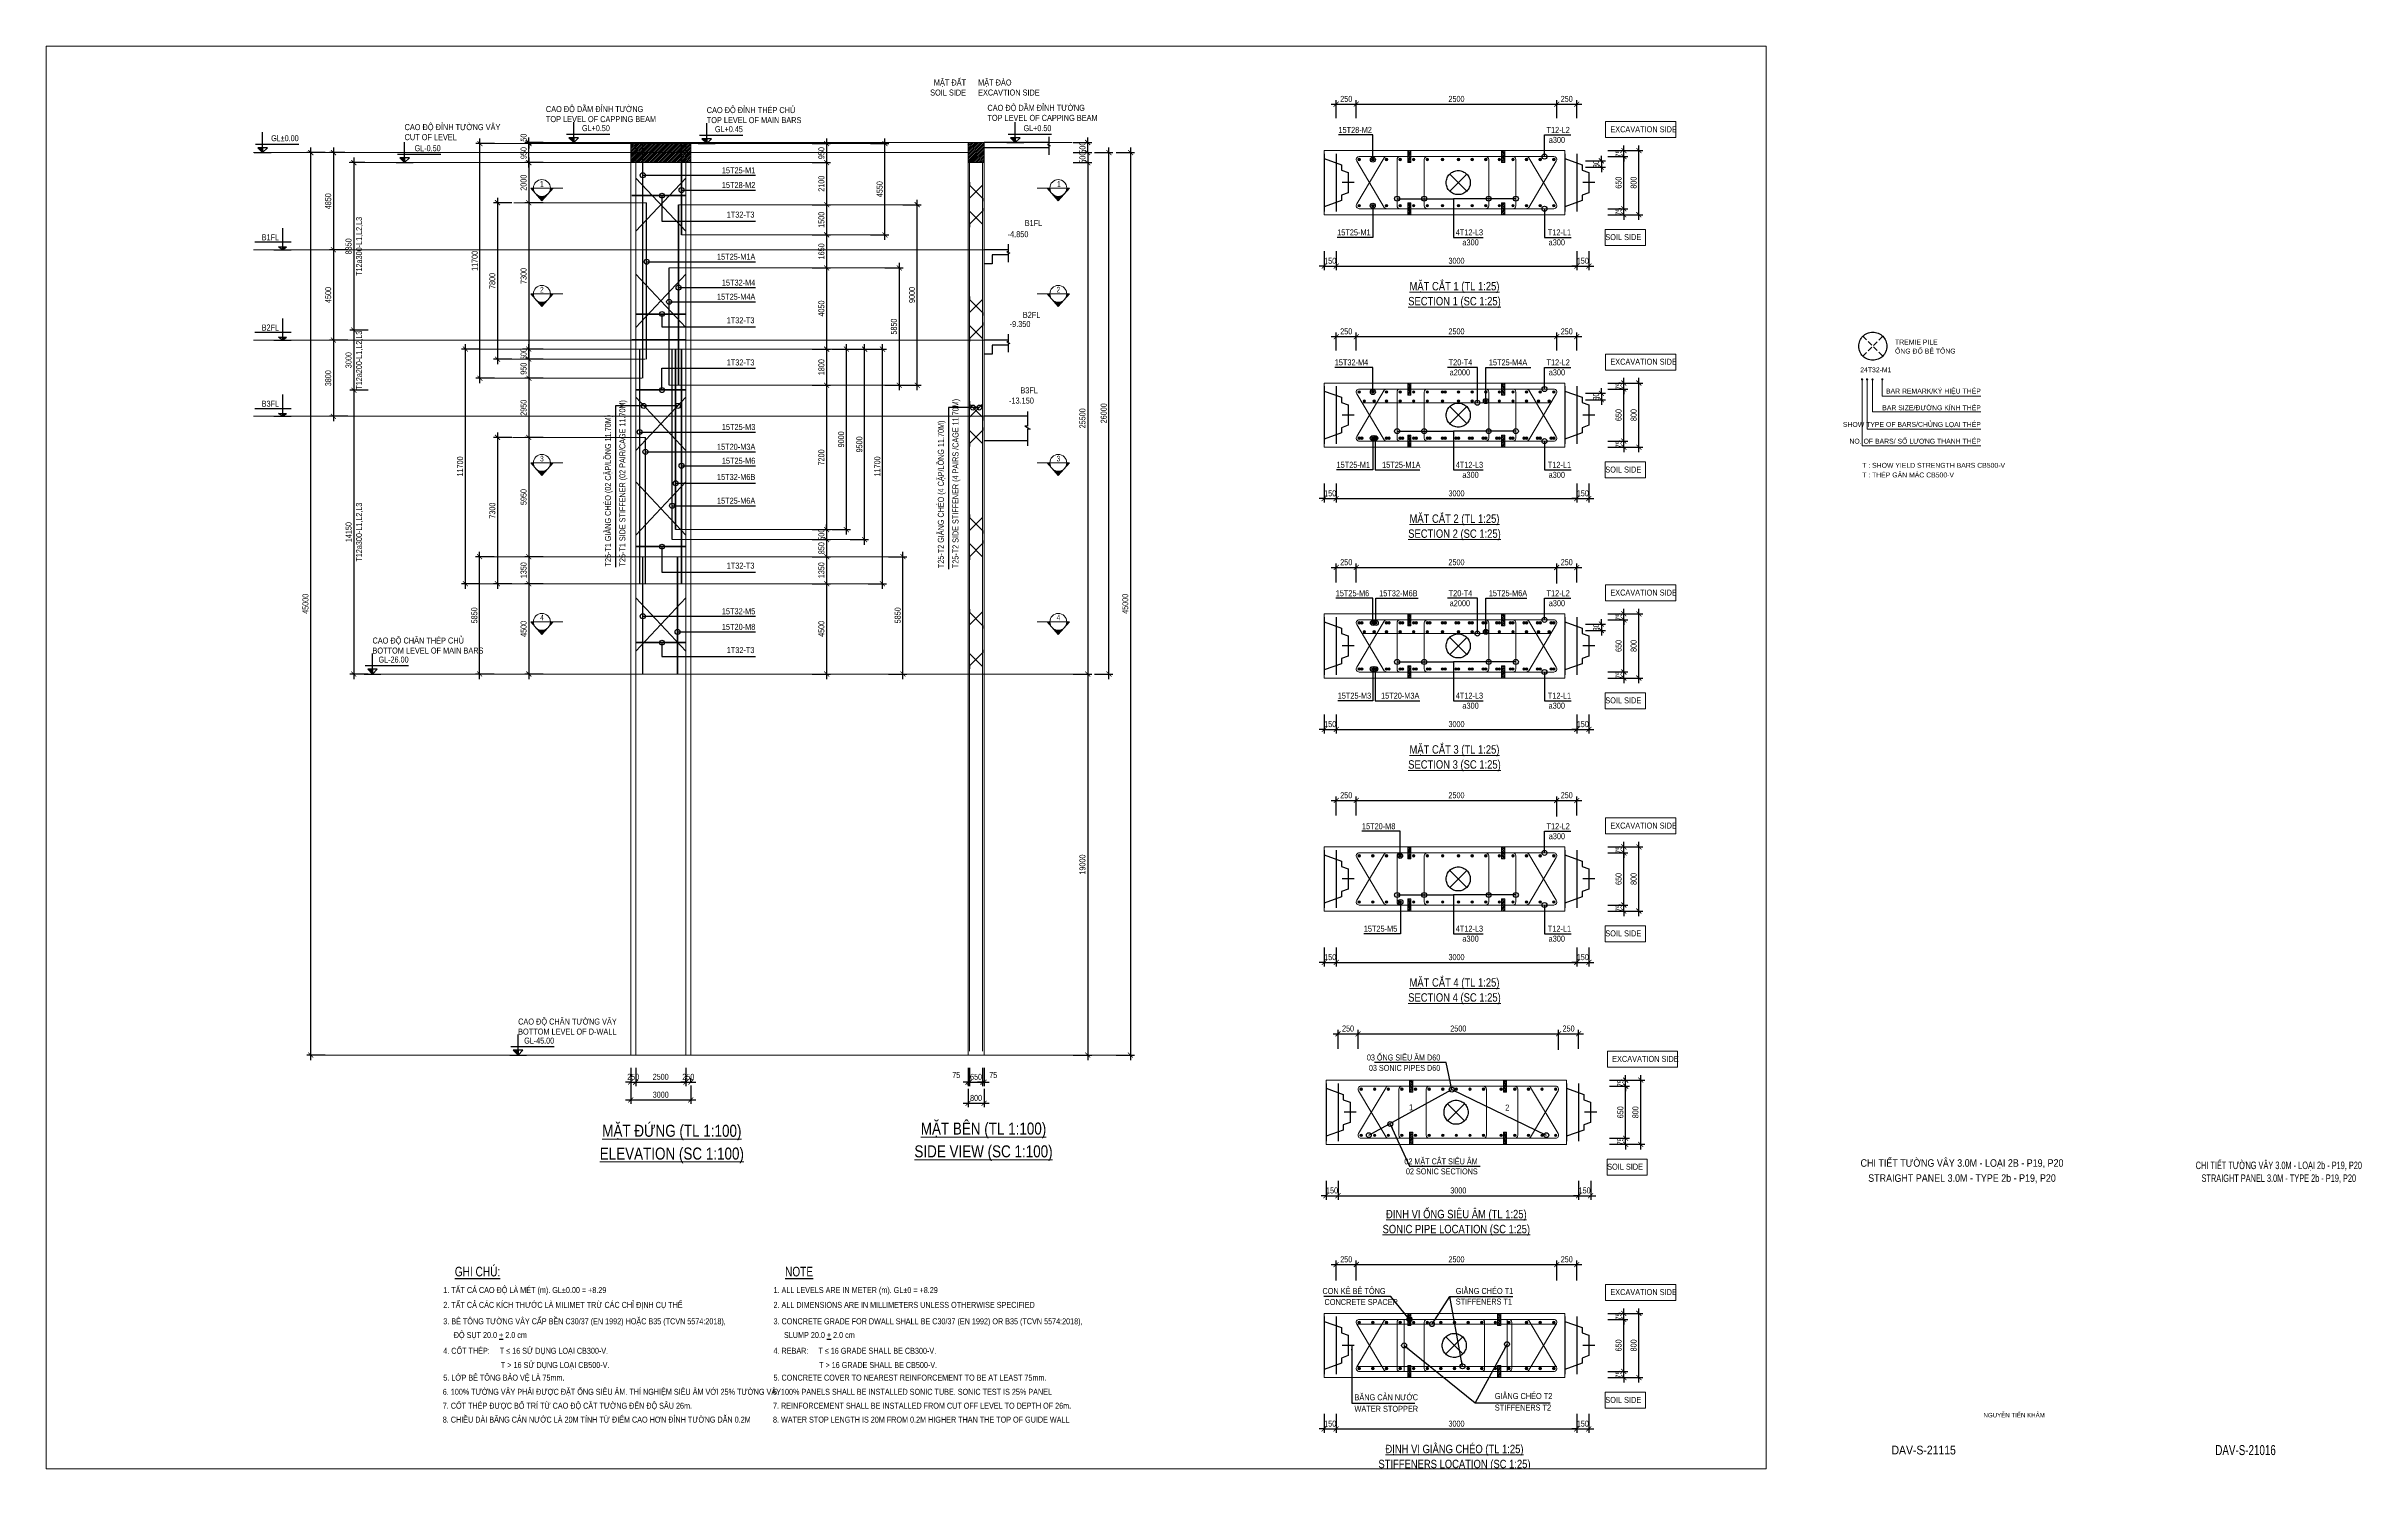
# Paper-space layout 'DAV-S-21115' of a CAD drawing. Header units: millimetres. Extents: x 33 to 957, y 17 to 584.
# The model-space entities are those that its viewports show. They can reach past a viewport. Long polylines and large blocks are cut down to what shows.
import ezdxf
from ezdxf.enums import TextEntityAlignment as Align

# ---------------------------------------------------------------- set-up
doc = ezdxf.new("R2010")
doc.units = ezdxf.units.MM
doc.header["$LTSCALE"] = 1200
doc.header["$PDMODE"] = 3
for name, pattern in [('CENTER', [2, 1.25, -0.25, 0.25, -0.25]), ('CENTER2', [1.125, 0.75, -0.125, 0.125, -0.125]), ('CONTINOUS', [0]), ('HIDDEN', [0.375, 0.25, -0.125])]:
    doc.linetypes.add(name, pattern=pattern)
for name, color, linetype in [('0-TITLE', 1, 'Continuous'), ('CDC -TEXT KHUNG', 7, 'Continuous'), ('CDC.02.DIM', 1, 'Continuous'), ('CDC.04.HIDDEN', 8, 'HIDDEN'), ('CDC.06.TEXT', 2, 'Continuous'), ('CDC.10.HATCH', 251, 'Continuous'), ('CDC.11.NOTE', 8, 'Continuous'), ('CDC_06.TEXT', 2, 'Continuous'), ('MCSA', 5, 'HIDDEN'), ('MIE', 5, 'HIDDEN'), ('Q-Dim-line', 75, 'Continuous')]:
    doc.layers.add(name, color=color, linetype=linetype)
for name, color, linetype, lineweight in [('1', 9, 'Continuous', 13), ('5', 5, 'Continuous', 13), ('BOUND', 3, 'Continuous', 20), ('C1CO', 4, 'Continuous', 35), ('CODE', 3, 'Continuous', 15), ('CWS', 8, 'HIDDEN', 9), ('ENOTE', 2, 'Continuous', 15), ('GRID', 74, 'CENTER', 15), ('Grid line', 160, 'CENTER2', 5), ('HIDE', 8, 'HIDDEN', 13), ('K-THUOC', 1, 'Continuous', 18), ('LEADER', 8, 'Continuous', 9), ('MCT', 6, 'Continuous', 20), ('PIPE60', 1, 'Continuous', 25), ('Q-Leader-line', 129, 'Continuous', 9), ('Q-Text', 2, 'Continuous', 5), ('S-Beam - Cont', 60, 'Continuous', 25), ('T1CO', 4, 'Continuous', 20), ('T1HI', 4, 'HIDDEN', 13), ('T2CO', 4, 'Continuous', 30), ('T2HI', 4, 'HIDDEN', 13), ('TCCO', 4, 'Continuous', 35), ('TCHI', 4, 'HIDDEN', 30), ('TEXTEN', 3, 'Continuous', 13), ('TEXTMA', 2, 'Continuous', 13), ('TEXTVN', 2, 'Continuous', 20), ('TIE', 4, 'Continuous', 13)]:
    doc.layers.add(name, color=color, linetype=linetype, lineweight=lineweight)
doc.styles.add('Arial', font='arial.ttf', dxfattribs={"height": 480})
doc.styles.add('BIGTEXT', font='arial.ttf', dxfattribs={"width": 0.8})
doc.styles.add('DB_Arial', font='arial.ttf', dxfattribs={"width": 0.8})
doc.styles.add('DIMTEXT', font='romans.shx', dxfattribs={"width": 0.8})
doc.styles.add('KT CDC', font='arial.ttf', dxfattribs={"width": 0.85, "height": 200})
doc.styles.add('SMTEXT', font='arial.ttf', dxfattribs={"width": 0.75})
doc.styles.add('TEXTVN', font='VHELVCN.TTF', dxfattribs={"width": 0.8})
doc.dimstyles.new('75', dxfattribs={"dimscale": 75, "dimtxt": 1.4, "dimasz": 1, "dimexe": 1, "dimexo": 0, "dimgap": 0.6, "dimtad": 1, "dimdec": 0, "dimdsep": 46, "dimtxsty": 'DIMTEXT', "dimblk": 'ARCHTICK', "dimcen": 100, "dimdle": 0.2, "dimclrd": 75, "dimclre": 8, "dimclrt": 7, "dimadec": 1, "dimazin": 0, "dimtfac": 1, "dimtdec": 0, "dimtix": 1, "dimtmove": 2, "dimatfit": 3, "dimldrblk": 'ORIGIN', "dimfxl": 7, "dimfxlon": 1, "dimtolj": 1, "dimtzin": 0, "dimarcsym": 1})
doc.dimstyles.new('BSV1-100', dxfattribs={"dimtxt": 300, "dimasz": 250, "dimexe": 200, "dimexo": 0, "dimgap": 108, "dimtad": 1, "dimdec": 0, "dimdsep": 46, "dimtxsty": 'SMTEXT', "dimblk": 'ARCHTICK', "dimcen": 100, "dimdle": 250, "dimclrd": 256, "dimclre": 256, "dimclrt": 1, "dimadec": 0, "dimazin": 0, "dimtfac": 1, "dimtdec": 0, "dimtix": 1, "dimtmove": 2, "dimatfit": 3, "dimfxl": 720, "dimfxlon": 1, "dimtolj": 1, "dimtzin": 0, "dimarcsym": 0})
doc.dimstyles.new('BSV25', dxfattribs={"dimtxt": 300, "dimasz": 250, "dimexe": 200, "dimexo": 0, "dimgap": 108, "dimtad": 1, "dimdec": 0, "dimlfac": 0.25, "dimdsep": 46, "dimtxsty": 'SMTEXT', "dimblk": 'ARCHTICK', "dimcen": 100, "dimdle": 250, "dimclrd": 256, "dimclre": 256, "dimclrt": 2, "dimadec": 0, "dimazin": 0, "dimtfac": 1, "dimtdec": 0, "dimtix": 1, "dimtmove": 2, "dimatfit": 3, "dimfxl": 800, "dimfxlon": 1, "dimtolj": 1, "dimtzin": 0, "dimarcsym": 0})

psp = doc.layouts.new('DAV-S-21115')

# ---------------------------------------------------------------- texts
at = {"layer": 'CDC_06.TEXT', "color": 4, "style": 'BIGTEXT', "width": 0.7}
for s, p in [('CHI TIẾT TƯỜNG VÂY 3.0M - LOẠI 2b - P19, P20', (923.52, 137.83)), ('STRAIGHT PANEL 3.0M - TYPE 2b - P19, P20', (923.52, 132.39))]:
    psp.add_text(s, height=3, dxfattribs=at).set_placement(p, align=Align.MIDDLE)
at = {"layer": 'CDC_06.TEXT', "color": 2, "linetype": 'ByBlock', "style": 'SMTEXT', "width": 0.7}
psp.add_text('DAV-S-21016', height=4, dxfattribs=at).set_placement((910.25, 24.19), align=Align.MIDDLE)

msp = doc.modelspace()

# ---------------------------------------------------------------- texts
at = {"layer": 'ENOTE', "style": 'DB_Arial', "width": 0.8}
for s, p in [('-4.850', (3103739.8, -4216.9)), ('-9.350', (3103840.1, -8696.4)), ('-13.150', (3103807, -12514.8))]:
    msp.add_text(s, height=300, dxfattribs=at).set_placement(p)
at = {"layer": 'TEXTEN', "style": 'DB_Arial', "width": 0.8}
for s, p in [('T12-L2', (3131778.6, 982.7)), ('4T12-L3', (3127454.3, -4127.3)), ('a300', (3127237.6, -4627.3)), ('T12-L1', (3131842.7, -4127.3)), ('T20-T4', (3126916.7, -10609.3)), ('T12-L2', (3131778.6, -10609.3)), ('4T12-L3', (3127454.3, -15719.3)), ('a300', (3127237.6, -16219.3)), ('T12-L1', (3131842.7, -15719.3)), ('T20-T4', (3126916.7, -22119.4)), ('T12-L2', (3131778.6, -22119.4)), ('4T12-L3', (3127454.3, -27229.4)), ('a300', (3127237.6, -27729.4)), ('T12-L1', (3131842.7, -27229.4)), ('T12-L2', (3131778.6, -33738.1)), ('4T12-L3', (3127454.3, -38848.1)), ('a300', (3127237.6, -39348.1)), ('T12-L1', (3131842.7, -38848.1))]:
    msp.add_text(s, height=300, dxfattribs=at).set_placement(p, align=Align.RIGHT)
for s, p in [('a300', (3130728.9, 482.7)), ('a300', (3130722.7, -4627.3)), ('a2000', (3125786.4, -11109.3)), ('a300', (3130728.9, -11109.3)), ('a300', (3130722.7, -16219.3)), ('a2000', (3125786.4, -22619.4)), ('a300', (3130728.9, -22619.4)), ('a300', (3130722.7, -27729.4)), ('a300', (3130728.9, -34238.1)), ('a300', (3130722.7, -39348.1))]:
    msp.add_text(s, height=300, dxfattribs=at).set_placement(p)
at = {"layer": 'TEXTMA', "style": 'DB_Arial', "width": 0.8}
for s, p in [('15T28-M2', (3120238.6, 982.7)), ('15T25-M1', (3120177.1, -4127.3)), ('15T32-M4', (3120055.6, -10609.3)), ('15T25-M4A', (3127743.6, -10609.3)), ('15T25-M1', (3120147.1, -15719.3)), ('15T25-M1A', (3122418.2, -15719.3)), ('15T25-M6', (3120105, -22119.4)), ('15T32-M6B', (3122271, -22121.5)), ('15T25-M6A', (3127738.8, -22119.4)), ('15T25-M3', (3120203.4, -27229.4)), ('15T20-M3A', (3122363.1, -27229.4)), ('15T20-M8', (3121412, -33738.1)), ('15T25-M5', (3121503.8, -38848.1))]:
    msp.add_text(s, height=300, dxfattribs=at).set_placement(p)
for s, p in [('15T25-M1', (3091155.9, -1032)), ('15T28-M2', (3091155.9, -1767)), ('1T32-T3', (3091111.7, -3240.7)), ('15T25-M1A', (3091155.9, -5342.9)), ('15T32-M4', (3091155.9, -6633)), ('15T25-M4A', (3091155.9, -7339.2)), ('1T32-T3', (3091111.7, -8509)), ('1T32-T3', (3091111.7, -10613.2)), ('15T25-M3', (3091155.9, -13832.4)), ('15T20-M3A', (3091155.9, -14821)), ('15T32-M6B', (3091155.9, -16323.2)), ('15T25-M6', (3091155.9, -15515.6)), ('15T25-M6A', (3091155.9, -17508.9)), ('1T32-T3', (3091111.7, -20743.8)), ('15T32-M5', (3091155.9, -23019.7)), ('15T20-M8', (3091155.9, -23799.8)), ('1T32-T3', (3091111.7, -24956.7))]:
    msp.add_text(s, height=300, rotation=360, dxfattribs=at).set_placement(p, align=Align.RIGHT)
for s, p in [('BĂNG CẢN NƯỚC', (3121038.9, -62215.4)), ('WATER STOPPER', (3121038.9, -62790.4))]:
    msp.add_text(s, height=300, rotation=360, dxfattribs=at).set_placement(p)
at = {"layer": 'TEXTVN', "style": 'DB_Arial', "width": 0.8}
for s, p in [('MẶT ĐẤT', (3101667.1, 3345.6)), ('SOIL SIDE', (3101667.1, 2845.6)), ('SOIL SIDE', (3135341.2, -4363.1)), ('SOIL SIDE', (3135341.2, -15955)), ('SOIL SIDE', (3135341.2, -27465.1)), ('SOIL SIDE', (3135341.2, -39083.8)), ('SOIL SIDE', (3135433.2, -50718)), ('SOIL SIDE', (3135341.2, -62346.1))]:
    msp.add_text(s, height=300, dxfattribs=at).set_placement(p, align=Align.RIGHT)
for s, p in [('MẶT ĐÀO', (3102267.1, 3345.6)), ('CAO ĐỘ DẦM ĐỈNH TƯỜNG', (3080709.5, 2020)), ('CAO ĐỘ ĐỈNH THÉP CHỦ', (3088732.8, 1970)), ('EXCAVTION SIDE', (3102267.1, 2845.6)), ('CAO ĐỘ DẦM ĐỈNH TƯỜNG', (3102730.8, 2082.8)), ('CAO ĐỘ ĐỈNH TƯỜNG VÂY', (3073662.1, 1120)), ('TOP LEVEL OF CAPPING BEAM', (3080709.5, 1520)), ('TOP LEVEL OF MAIN BARS', (3088732.8, 1470)), ('TOP LEVEL OF CAPPING BEAM', (3102730.8, 1582.8)), ('EXCAVATION SIDE', (3133798.9, 1013.5)), ('CUT OF LEVEL', (3073662.1, 620)), ('B1FL', (3104593.2, -3657.9)), ('B2FL', (3104498.7, -8240.2)), ('EXCAVATION SIDE', (3133798.9, -10578.4)), ('B3FL', (3104376.7, -12004.4)), ('EXCAVATION SIDE', (3133798.9, -22088.5)), ('CAO ĐỘ CHÂN THÉP CHỦ', (3072060.5, -24480)), ('BOTTOM LEVEL OF MAIN BARS', (3072060.5, -24980)), ('EXCAVATION SIDE', (3133798.9, -33707.2)), ('CAO ĐỘ CHÂN TƯỜNG VÂY', (3079323.5, -43480)), ('BOTTOM LEVEL OF D-WALL', (3079323.5, -43980)), ('EXCAVATION SIDE', (3133890.9, -45341.4)), ('EXCAVATION SIDE', (3133798.9, -56969.5))]:
    msp.add_text(s, height=300, dxfattribs=at).set_placement(p)
for s, p in [('%%UMẶT CẮT 1 (TL 1:25)', (3126027.6, -6659.2)), ('%%USECTION 1 (SC 1:25)', (3126027.6, -7459.2)), ('%%UMẶT CẮT 2 (TL 1:25)', (3126027.6, -18251.1)), ('%%USECTION 2 (SC 1:25)', (3126027.6, -19051.1)), ('%%UMẶT CẮT 3 (TL 1:25)', (3126027.6, -29761.2)), ('%%USECTION 3 (SC 1:25)', (3126027.6, -30561.2)), ('%%UMẶT CẮT 4 (TL 1:25)', (3126027.6, -41380)), ('%%USECTION 4 (SC 1:25)', (3126027.6, -42180)), ('%%UĐỊNH VỊ ỐNG SIÊU ÂM (TL 1:25)', (3126119.6, -52929.5)), ('%%USONIC PIPE LOCATION (SC 1:25)', (3126119.6, -53729.5)), ('%%UĐỊNH VỊ GIẰNG CHÉO (TL 1:25)', (3126027.6, -64642.3)), ('%%USTIFFENERS LOCATION (SC 1:25)', (3126027.6, -65442.3))]:
    msp.add_text(s, height=420, rotation=360, dxfattribs=at).set_placement(p, align=Align.MIDDLE)
at = {"layer": 'TEXTVN', "lineweight": 20, "style": 'SMTEXT', "width": 0.75}
for s, p in [('T25-T1 SIDE STIFFENER (02 PAIR/CAGE 11.70M)', (3084674.7, -20635.9)), ('T25-T2 SIDE STIFFENER (4 PAIRS /CAGE 11.70M)', (3101288.8, -20717.4)), ('T25-T1 GIẰNG CHÉO (02 CẶP/LỒNG 11.70M)', (3083954.7, -20635.9)), ('T25-T2 GIẰNG CHÉO (4 CẶP/LỒNG 11.70M)', (3100558.8, -20717.4))]:
    msp.add_text(s, height=300, rotation=90, dxfattribs=at).set_placement(p)
for s, p in [('03 ỐNG SIÊU ÂM D60', (3125316.7, -45271.6)), ('03 SONIC PIPES D60', (3125316.7, -45791.6)), ('02 MẶT CẮT SIÊU ÂM', (3127185.4, -50451.4)), ('02 SONIC SECTIONS', (3127185.4, -50951.4))]:
    msp.add_text(s, height=300, dxfattribs=at).set_placement(p, align=Align.RIGHT)
at = {"layer": 'TEXTVN', "style": 'DB_Arial', "width": 0.8}
for s, p in [('%%UMẶT ĐỨNG (TL 1:100)', (3086991.3, -48787)), ('%%UMẶT BÊN (TL 1:100)', (3102536.7, -48675.9)), ('%%UELEVATION (SC 1:100)', (3086991.3, -49987)), ('%%USIDE VIEW (SC 1:100)', (3102536.7, -49875.9))]:
    msp.add_text(s, height=600, dxfattribs=at).set_placement(p, align=Align.MIDDLE)
for s, p in [('1', (3123864.8, -47759)), ('2', (3128662.1, -47769.5))]:
    msp.add_text(s, height=300, rotation=360, dxfattribs=at).set_placement(p, align=Align.CENTER)
for s, p in [('CON KÊ BÊ TÔNG', (3119440.6, -56915.6)), ('GIẰNG CHÉO T1', (3126090, -56911.4)), (' CONCRETE SPACER', (3119440.6, -57465.6)), ('STIFFENERS T1', (3126090, -57441.4)), ('GIẰNG CHÉO T2', (3128038.7, -62152.2)), ('STIFFENERS T2', (3128038.7, -62727.2))]:
    msp.add_text(s, height=300, rotation=360, dxfattribs=at).set_placement(p)

# ---------------------------------------------------------------- blocks, each defined once
blk = doc.blocks.new('_ArchTick')
at = {"color": 0, "linetype": 'ByBlock', "const_width": 0.15}
blk.add_lwpolyline([(-0.5, -0.5), (0.5, 0.5)], dxfattribs=at)
blk = doc.blocks.new('_Origin')
at = {"color": 0, "linetype": 'ByBlock', "lineweight": -2}
blk.add_line((0, 0), (-1, 0), dxfattribs=at)
blk.add_circle((0, 0), 0.5, dxfattribs=at)
blk = doc.blocks.new('*U2830')
at = {"layer": 'CDC -TEXT KHUNG', "color": 6, "width": 0.85}
for tag, height, style, p in [('TEN_BV_V', 3, 'SMTEXT', (-50.06, 121.5)), ('TEN_BV_E', 3, 'Arial', (-50.06, 115.5)), ('SH_BV', 3.5, 'Arial', (-65.35, 7.06))]:
    blk.add_attdef(tag, text='', height=height, dxfattribs=dict(at, style=style)).set_placement(p, align=Align.MIDDLE_CENTER)
blk = doc.blocks.new('*D416')
at = {"layer": 'Defpoints', "color": 0, "transparency": 16777216}
for p in [(3101766, -45900), (3102566, -45900), (3102566, -47400)]:
    blk.add_point(p, dxfattribs=at)
at = {"layer": 'K-THUOC', "lineweight": -2, "transparency": 16777216}
for p, q in [((3101766, -46680), (3101766, -47600)), ((3102566, -46680), (3102566, -47600)), ((3101516, -47400), (3102816, -47400))]:
    blk.add_line(p, q, dxfattribs=at)
at = {"layer": 'K-THUOC', "lineweight": -2, "transparency": 16777216, "xscale": 250, "yscale": 250, "zscale": 250, "rotation": 180}
blk.add_blockref('_ArchTick', (3101766, -47400), dxfattribs=at)
at = {"layer": 'K-THUOC', "lineweight": -2, "transparency": 16777216, "xscale": 250, "yscale": 250, "zscale": 250}
blk.add_blockref('_ArchTick', (3102566, -47400), dxfattribs=at)
at = {"layer": 'K-THUOC', "color": 1, "transparency": 16777216, "insert": (3102166, -47139), "char_height": 300, "attachment_point": 5, "style": 'SMTEXT'}
blk.add_mtext('\\A1;800', dxfattribs=at)
blk = doc.blocks.new('*D417')
at = {"layer": 'Defpoints', "color": 0, "transparency": 16777216}
for p in [(3101766, -45600), (3101841, -45600), (3101841, -46350)]:
    blk.add_point(p, dxfattribs=at)
at = {"layer": 'K-THUOC', "lineweight": -2, "transparency": 16777216}
for p, q in [((3101766, -45630), (3101766, -46550)), ((3101841, -45630), (3101841, -46550)), ((3101766, -46350), (3101516, -46350)), ((3101766, -46350), (3101841, -46350)), ((3101841, -46350), (3102091, -46350))]:
    blk.add_line(p, q, dxfattribs=at)
at = {"layer": 'K-THUOC', "lineweight": -2, "transparency": 16777216, "xscale": 250, "yscale": 250, "zscale": 250}
blk.add_blockref('_ArchTick', (3101766, -46350), dxfattribs=at)
at = {"layer": 'K-THUOC', "lineweight": -2, "transparency": 16777216, "xscale": 250, "yscale": 250, "zscale": 250, "rotation": 180}
blk.add_blockref('_ArchTick', (3101841, -46350), dxfattribs=at)
at = {"layer": 'K-THUOC', "color": 1, "transparency": 16777216, "insert": (3101175, -46000), "char_height": 300, "attachment_point": 5, "style": 'SMTEXT'}
blk.add_mtext('\\A1;75', dxfattribs=at)
blk = doc.blocks.new('*D418')
at = {"layer": 'Defpoints', "color": 0, "transparency": 16777216}
for p in [(3101841, -45600), (3102491, -45600), (3102491, -46350)]:
    blk.add_point(p, dxfattribs=at)
at = {"layer": 'K-THUOC', "lineweight": -2, "transparency": 16777216}
for p, q in [((3101841, -45630), (3101841, -46550)), ((3102491, -45630), (3102491, -46550)), ((3101841, -46350), (3101591, -46350)), ((3101841, -46350), (3102491, -46350)), ((3102491, -46350), (3102741, -46350))]:
    blk.add_line(p, q, dxfattribs=at)
at = {"layer": 'K-THUOC', "lineweight": -2, "transparency": 16777216, "xscale": 250, "yscale": 250, "zscale": 250}
blk.add_blockref('_ArchTick', (3101841, -46350), dxfattribs=at)
at = {"layer": 'K-THUOC', "lineweight": -2, "transparency": 16777216, "xscale": 250, "yscale": 250, "zscale": 250, "rotation": 180}
blk.add_blockref('_ArchTick', (3102491, -46350), dxfattribs=at)
at = {"layer": 'K-THUOC', "color": 1, "transparency": 16777216, "insert": (3102166, -46089), "char_height": 300, "attachment_point": 5, "style": 'SMTEXT'}
blk.add_mtext('\\A1;650', dxfattribs=at)
blk = doc.blocks.new('*D419')
at = {"layer": 'Defpoints', "color": 0, "transparency": 16777216}
for p in [(3102491, -45600), (3102566, -45600), (3102566, -46350)]:
    blk.add_point(p, dxfattribs=at)
at = {"layer": 'K-THUOC', "lineweight": -2, "transparency": 16777216}
for p, q in [((3102491, -45630), (3102491, -46550)), ((3102566, -45630), (3102566, -46550)), ((3102491, -46350), (3102241, -46350)), ((3102491, -46350), (3102566, -46350)), ((3102566, -46350), (3102816, -46350))]:
    blk.add_line(p, q, dxfattribs=at)
at = {"layer": 'K-THUOC', "lineweight": -2, "transparency": 16777216, "xscale": 250, "yscale": 250, "zscale": 250}
blk.add_blockref('_ArchTick', (3102491, -46350), dxfattribs=at)
at = {"layer": 'K-THUOC', "lineweight": -2, "transparency": 16777216, "xscale": 250, "yscale": 250, "zscale": 250, "rotation": 180}
blk.add_blockref('_ArchTick', (3102566, -46350), dxfattribs=at)
at = {"layer": 'K-THUOC', "color": 1, "transparency": 16777216, "insert": (3103021, -46000), "char_height": 300, "attachment_point": 5, "style": 'SMTEXT'}
blk.add_mtext('\\A1;75', dxfattribs=at)
blk = doc.blocks.new('*D414')
at = {"layer": 'Defpoints', "color": 0, "transparency": 16777216}
for p in [(3068981, 0), (3070503, 0), (3073623, -45000)]:
    blk.add_point(p, dxfattribs=at)
at = {"layer": 'K-THUOC', "lineweight": -2, "transparency": 16777216}
for p, q in [((3068981, -45250), (3068981, 250)), ((3069701, 0), (3068781, 0)), ((3069701, -45000), (3068781, -45000))]:
    blk.add_line(p, q, dxfattribs=at)
at = {"layer": 'K-THUOC', "lineweight": -2, "transparency": 16777216, "xscale": 250, "yscale": 250, "zscale": 250}
for p, rotation in [((3068981, 0), 90), ((3068981, -45000), 270)]:
    blk.add_blockref('_ArchTick', p, dxfattribs=dict(at, rotation=rotation))
at = {"layer": 'K-THUOC', "color": 1, "transparency": 16777216, "insert": (3068720, -22500), "char_height": 300, "attachment_point": 5, "rotation": 90, "style": 'SMTEXT'}
blk.add_mtext('\\A1;45000', dxfattribs=at)
blk = doc.blocks.new('*D415')
at = {"layer": 'Defpoints', "color": 0, "transparency": 16777216}
for p in [(3084938, -8850), (3071129, -11850), (3084938, -11850)]:
    blk.add_point(p, dxfattribs=at)
at = {"layer": 'K-THUOC', "lineweight": -2, "transparency": 16777216}
for p, q in [((3071849, -8850), (3070929, -8850)), ((3071129, -8600), (3071129, -12100)), ((3071849, -11850), (3070929, -11850))]:
    blk.add_line(p, q, dxfattribs=at)
at = {"layer": 'K-THUOC', "lineweight": -2, "transparency": 16777216, "xscale": 250, "yscale": 250, "zscale": 250}
for p, rotation in [((3071129, -8850), 90), ((3071129, -11850), 270)]:
    blk.add_blockref('_ArchTick', p, dxfattribs=dict(at, rotation=rotation))
at = {"layer": 'K-THUOC', "color": 1, "transparency": 16777216, "char_height": 300, "attachment_point": 5, "rotation": 90, "style": 'SMTEXT'}
for s, insert in [('\\A1;T12a200-L1,L2,L3', (3071417, -10350)), ('\\A1;3000', (3070867, -10350))]:
    blk.add_mtext(s, dxfattribs=dict(at, insert=insert))
blk = doc.blocks.new('*D420')
at = {"layer": 'Defpoints', "color": 0, "transparency": 16777216}
for p in [(3084938, -11850), (3071129, -26000), (3077931, -26000)]:
    blk.add_point(p, dxfattribs=at)
at = {"layer": 'K-THUOC', "lineweight": -2, "transparency": 16777216}
for p, q in [((3071849, -11850), (3070929, -11850)), ((3071129, -11600), (3071129, -26250)), ((3071849, -26000), (3070929, -26000))]:
    blk.add_line(p, q, dxfattribs=at)
at = {"layer": 'K-THUOC', "lineweight": -2, "transparency": 16777216, "xscale": 250, "yscale": 250, "zscale": 250}
for p, rotation in [((3071129, -11850), 90), ((3071129, -26000), 270)]:
    blk.add_blockref('_ArchTick', p, dxfattribs=dict(at, rotation=rotation))
at = {"layer": 'K-THUOC', "color": 1, "transparency": 16777216, "char_height": 300, "attachment_point": 5, "rotation": 90, "style": 'SMTEXT'}
for s, insert in [('\\A1;T12a300-L1,L2,L3', (3071417, -18925)), ('\\A1;14150', (3070868, -18925))]:
    blk.add_mtext(s, dxfattribs=dict(at, insert=insert))
blk = doc.blocks.new('SIGSEC')
at = {"layer": '1', "lineweight": 9}
h = blk.add_hatch(color=256, dxfattribs=at)
h.dxf.hatch_style = 1
h.paths.add_polyline_path([(-420, 0), (-560, 0), (-315, -278, -0.1826758)])
h = blk.add_hatch(color=256, dxfattribs=at)
h.dxf.hatch_style = 1
h.paths.add_polyline_path([(560, 0), (420, 0, -0.1826758), (315, -278)])
h = blk.add_hatch(color=256, dxfattribs=at)
h.dxf.hatch_style = 1
h.paths.add_polyline_path([(315, -278, -0.4514162), (-315, -278), (0, -635)])
at = {"layer": '1', "lineweight": 9, "elevation": 0}
blk.add_lwpolyline([(1050, 0), (-560, 0), (0, -635), (560, 0)], dxfattribs=at)
at = {"layer": '1', "lineweight": 9}
blk.add_circle((0, 0), 420, dxfattribs=at)
at = {"layer": 'BOUND', "lineweight": 9, "style": 'TEXTVN', "width": 0.8}
blk.add_attdef('SEC', text='', height=280, dxfattribs=at).set_placement((0, 210, 0), align=Align.MIDDLE_CENTER)
blk = doc.blocks.new('*D382')
at = {"layer": 'Defpoints', "color": 0, "transparency": 16777216}
for p in [(3071679, -500), (3071129, -8850), (3084938, -8850)]:
    blk.add_point(p, dxfattribs=at)
at = {"layer": 'K-THUOC', "lineweight": -2, "transparency": 16777216}
for p, q in [((3071679, -500), (3070929, -500)), ((3071129, -250), (3071129, -9100)), ((3071849, -8850), (3070929, -8850))]:
    blk.add_line(p, q, dxfattribs=at)
at = {"layer": 'K-THUOC', "lineweight": -2, "transparency": 16777216, "xscale": 250, "yscale": 250, "zscale": 250}
for p, rotation in [((3071129, -500), 90), ((3071129, -8850), 270)]:
    blk.add_blockref('_ArchTick', p, dxfattribs=dict(at, rotation=rotation))
at = {"layer": 'K-THUOC', "color": 1, "transparency": 16777216, "char_height": 300, "attachment_point": 5, "rotation": 90, "style": 'SMTEXT'}
for s, insert in [('\\A1;T12a300-L1,L2,L3', (3071417, -4675)), ('\\A1;8350', (3070867, -4675))]:
    blk.add_mtext(s, dxfattribs=dict(at, insert=insert))
blk = doc.blocks.new('tag_cd')
at = {"layer": 'CDC.10.HATCH'}
blk.add_hatch(color=256, dxfattribs=at).paths.add_polyline_path([(180, 240), (420, 0), (420, 240)])
at = {"layer": 'CDC.02.DIM'}
for points in [[(0, 0), (840, 0)], [(60, 420), (2220, 420)], [(420, 240), (420, 0), (660, 240), (180, 240), (420, 0), (420, 1020)]]:
    blk.add_lwpolyline(points, dxfattribs=at)
at = {"layer": 'CDC.06.TEXT', "ltscale": 0.5, "style": 'SMTEXT', "width": 0.75}
blk.add_attdef('CD', text='', height=300, dxfattribs=at).set_placement((2220, 570), align=Align.RIGHT)
blk = doc.blocks.new('*D421')
at = {"layer": 'Defpoints', "color": 0, "transparency": 16777216}
for p in [(3070676, 0), (3070113, -4850), (3102823, -4850)]:
    blk.add_point(p, dxfattribs=at)
at = {"layer": 'K-THUOC', "lineweight": -2, "transparency": 16777216}
for p, q in [((3070113, 250), (3070113, -5100)), ((3070676, 0), (3069913, 0)), ((3070833, -4850), (3069913, -4850))]:
    blk.add_line(p, q, dxfattribs=at)
at = {"layer": 'K-THUOC', "lineweight": -2, "transparency": 16777216, "xscale": 250, "yscale": 250, "zscale": 250}
for p, rotation in [((3070113, 0), 90), ((3070113, -4850), 270)]:
    blk.add_blockref('_ArchTick', p, dxfattribs=dict(at, rotation=rotation))
at = {"layer": 'K-THUOC', "color": 1, "transparency": 16777216, "insert": (3069852, -2425), "char_height": 300, "attachment_point": 5, "rotation": 90, "style": 'SMTEXT'}
blk.add_mtext('\\A1;4850', dxfattribs=at)
blk = doc.blocks.new('*D422')
at = {"layer": 'Defpoints', "color": 0, "transparency": 16777216}
for p in [(3102823, -4850), (3070113, -9350), (3102807, -9350)]:
    blk.add_point(p, dxfattribs=at)
at = {"layer": 'K-THUOC', "lineweight": -2, "transparency": 16777216}
for p, q in [((3070113, -4600), (3070113, -9600)), ((3070833, -4850), (3069913, -4850)), ((3070833, -9350), (3069913, -9350))]:
    blk.add_line(p, q, dxfattribs=at)
at = {"layer": 'K-THUOC', "lineweight": -2, "transparency": 16777216, "xscale": 250, "yscale": 250, "zscale": 250}
for p, rotation in [((3070113, -4850), 90), ((3070113, -9350), 270)]:
    blk.add_blockref('_ArchTick', p, dxfattribs=dict(at, rotation=rotation))
at = {"layer": 'K-THUOC', "color": 1, "transparency": 16777216, "insert": (3069852, -7100), "char_height": 300, "attachment_point": 5, "rotation": 90, "style": 'SMTEXT'}
blk.add_mtext('\\A1;4500', dxfattribs=at)
blk = doc.blocks.new('*D423')
at = {"layer": 'Defpoints', "color": 0, "transparency": 16777216}
for p in [(3101550, -9350), (3070113, -13150), (3102807, -13150)]:
    blk.add_point(p, dxfattribs=at)
at = {"layer": 'K-THUOC', "lineweight": -2, "transparency": 16777216}
for p, q in [((3070113, -9100), (3070113, -13400)), ((3070833, -9350), (3069913, -9350)), ((3070833, -13150), (3069913, -13150))]:
    blk.add_line(p, q, dxfattribs=at)
at = {"layer": 'K-THUOC', "lineweight": -2, "transparency": 16777216, "xscale": 250, "yscale": 250, "zscale": 250}
for p, rotation in [((3070113, -9350), 90), ((3070113, -13150), 270)]:
    blk.add_blockref('_ArchTick', p, dxfattribs=dict(at, rotation=rotation))
at = {"layer": 'K-THUOC', "color": 1, "transparency": 16777216, "insert": (3069852, -11250), "char_height": 300, "attachment_point": 5, "rotation": 90, "style": 'SMTEXT'}
blk.add_mtext('\\A1;3800', dxfattribs=at)
blk = doc.blocks.new('A$Cf5debca8')
at = {"layer": 'CDC.02.DIM'}
blk.add_hatch(color=256, dxfattribs=at).paths.add_polyline_path([(-242, 146), (-438, 146), (-438, 0)])
for p, q in [((-1809, 398), (0, 398)), ((-875, 0), (0, 0)), ((-438, 0), (-633, 146)), ((-633, 146), (-242, 146)), ((-438, 1084), (-438, 0)), ((-438, 0), (-242, 146))]:
    blk.add_line(p, q, dxfattribs=at)
at = {"layer": 'CDC.06.TEXT', "style": 'SMTEXT', "width": 0.75}
blk.add_attdef('CD', (-1469, 478), '', height=300, dxfattribs=at)
blk = doc.blocks.new('*D383')
at = {"layer": 'Defpoints', "color": 0, "transparency": 16777216}
for p in [(3087588, 450), (3087938, -500), (3094713, -500)]:
    blk.add_point(p, dxfattribs=at)
at = {"layer": 'K-THUOC', "lineweight": -2, "transparency": 16777216}
for p, q in [((3093993, 450), (3094913, 450)), ((3094713, 700), (3094713, -750)), ((3093993, -500), (3094913, -500))]:
    blk.add_line(p, q, dxfattribs=at)
at = {"layer": 'K-THUOC', "lineweight": -2, "transparency": 16777216, "xscale": 250, "yscale": 250, "zscale": 250}
for p, rotation in [((3094713, 450), 90), ((3094713, -500), 270)]:
    blk.add_blockref('_ArchTick', p, dxfattribs=dict(at, rotation=rotation))
at = {"layer": 'K-THUOC', "color": 1, "transparency": 16777216, "insert": (3094452, -25), "char_height": 300, "attachment_point": 5, "rotation": 90, "style": 'SMTEXT'}
blk.add_mtext('\\A1;950', dxfattribs=at)
blk = doc.blocks.new('*D384')
at = {"layer": 'Defpoints', "color": 0, "transparency": 16777216}
for p in [(3087938, -2600), (3087938, -4100), (3094713, -4100)]:
    blk.add_point(p, dxfattribs=at)
at = {"layer": 'K-THUOC', "lineweight": -2, "transparency": 16777216}
for p, q in [((3093993, -2600), (3094913, -2600)), ((3094713, -2350), (3094713, -4350)), ((3093993, -4100), (3094913, -4100))]:
    blk.add_line(p, q, dxfattribs=at)
at = {"layer": 'K-THUOC', "lineweight": -2, "transparency": 16777216, "xscale": 250, "yscale": 250, "zscale": 250}
for p, rotation in [((3094713, -2600), 90), ((3094713, -4100), 270)]:
    blk.add_blockref('_ArchTick', p, dxfattribs=dict(at, rotation=rotation))
at = {"layer": 'K-THUOC', "color": 1, "transparency": 16777216, "insert": (3094452, -3350), "char_height": 300, "attachment_point": 5, "rotation": 90, "style": 'SMTEXT'}
blk.add_mtext('\\A1;1500', dxfattribs=at)
blk = doc.blocks.new('*D385')
at = {"layer": 'Defpoints', "color": 0, "transparency": 16777216}
for p in [(3087938, -4100), (3087938, -5750), (3094713, -5750)]:
    blk.add_point(p, dxfattribs=at)
at = {"layer": 'K-THUOC', "lineweight": -2, "transparency": 16777216}
for p, q in [((3093993, -4100), (3094913, -4100)), ((3094713, -3850), (3094713, -6000)), ((3093993, -5750), (3094913, -5750))]:
    blk.add_line(p, q, dxfattribs=at)
at = {"layer": 'K-THUOC', "lineweight": -2, "transparency": 16777216, "xscale": 250, "yscale": 250, "zscale": 250}
for p, rotation in [((3094713, -4100), 90), ((3094713, -5750), 270)]:
    blk.add_blockref('_ArchTick', p, dxfattribs=dict(at, rotation=rotation))
at = {"layer": 'K-THUOC', "color": 1, "transparency": 16777216, "insert": (3094452, -4925), "char_height": 300, "attachment_point": 5, "rotation": 90, "style": 'SMTEXT'}
blk.add_mtext('\\A1;1650', dxfattribs=at)
blk = doc.blocks.new('*D386')
at = {"layer": 'Defpoints', "color": 0, "transparency": 16777216}
for p in [(3087938, -5750), (3087938, -9800), (3094713, -9800)]:
    blk.add_point(p, dxfattribs=at)
at = {"layer": 'K-THUOC', "lineweight": -2, "transparency": 16777216}
for p, q in [((3093993, -5750), (3094913, -5750)), ((3094713, -5500), (3094713, -10050)), ((3093993, -9800), (3094913, -9800))]:
    blk.add_line(p, q, dxfattribs=at)
at = {"layer": 'K-THUOC', "lineweight": -2, "transparency": 16777216, "xscale": 250, "yscale": 250, "zscale": 250}
for p, rotation in [((3094713, -5750), 90), ((3094713, -9800), 270)]:
    blk.add_blockref('_ArchTick', p, dxfattribs=dict(at, rotation=rotation))
at = {"layer": 'K-THUOC', "color": 1, "transparency": 16777216, "insert": (3094452, -7775), "char_height": 300, "attachment_point": 5, "rotation": 90, "style": 'SMTEXT'}
blk.add_mtext('\\A1;4050', dxfattribs=at)
blk = doc.blocks.new('*D387')
at = {"layer": 'Defpoints', "color": 0, "transparency": 16777216}
for p in [(3087938, -9800), (3087938, -11600), (3094713, -11600)]:
    blk.add_point(p, dxfattribs=at)
at = {"layer": 'K-THUOC', "lineweight": -2, "transparency": 16777216}
for p, q in [((3093993, -9800), (3094913, -9800)), ((3094713, -9550), (3094713, -11850)), ((3093993, -11600), (3094913, -11600))]:
    blk.add_line(p, q, dxfattribs=at)
at = {"layer": 'K-THUOC', "lineweight": -2, "transparency": 16777216, "xscale": 250, "yscale": 250, "zscale": 250}
for p, rotation in [((3094713, -9800), 90), ((3094713, -11600), 270)]:
    blk.add_blockref('_ArchTick', p, dxfattribs=dict(at, rotation=rotation))
at = {"layer": 'K-THUOC', "color": 1, "transparency": 16777216, "insert": (3094452, -10700), "char_height": 300, "attachment_point": 5, "rotation": 90, "style": 'SMTEXT'}
blk.add_mtext('\\A1;1800', dxfattribs=at)
blk = doc.blocks.new('*D388')
at = {"layer": 'Defpoints', "color": 0, "transparency": 16777216}
for p in [(3087938, -11600), (3087938, -18800), (3094713, -18800)]:
    blk.add_point(p, dxfattribs=at)
at = {"layer": 'K-THUOC', "lineweight": -2, "transparency": 16777216}
for p, q in [((3094713, -11350), (3094713, -19050)), ((3093993, -11600), (3094913, -11600)), ((3093993, -18800), (3094913, -18800))]:
    blk.add_line(p, q, dxfattribs=at)
at = {"layer": 'K-THUOC', "lineweight": -2, "transparency": 16777216, "xscale": 250, "yscale": 250, "zscale": 250}
for p, rotation in [((3094713, -11600), 90), ((3094713, -18800), 270)]:
    blk.add_blockref('_ArchTick', p, dxfattribs=dict(at, rotation=rotation))
at = {"layer": 'K-THUOC', "color": 1, "transparency": 16777216, "insert": (3094452, -15200), "char_height": 300, "attachment_point": 5, "rotation": 90, "style": 'SMTEXT'}
blk.add_mtext('\\A1;7200', dxfattribs=at)
blk = doc.blocks.new('*D389')
at = {"layer": 'Defpoints', "color": 0, "transparency": 16777216}
for p in [(3087938, -19300), (3087938, -20150), (3094713, -20150)]:
    blk.add_point(p, dxfattribs=at)
at = {"layer": 'K-THUOC', "lineweight": -2, "transparency": 16777216}
for p, q in [((3093993, -19300), (3094913, -19300)), ((3094713, -19050), (3094713, -20400)), ((3093993, -20150), (3094913, -20150))]:
    blk.add_line(p, q, dxfattribs=at)
at = {"layer": 'K-THUOC', "lineweight": -2, "transparency": 16777216, "xscale": 250, "yscale": 250, "zscale": 250}
for p, rotation in [((3094713, -19300), 90), ((3094713, -20150), 270)]:
    blk.add_blockref('_ArchTick', p, dxfattribs=dict(at, rotation=rotation))
at = {"layer": 'K-THUOC', "color": 1, "transparency": 16777216, "insert": (3094452, -19725), "char_height": 300, "attachment_point": 5, "rotation": 90, "style": 'SMTEXT'}
blk.add_mtext('\\A1;850', dxfattribs=at)
blk = doc.blocks.new('*D390')
at = {"layer": 'Defpoints', "color": 0, "transparency": 16777216}
for p in [(3087938, -20150), (3087938, -21500), (3094713, -21500)]:
    blk.add_point(p, dxfattribs=at)
at = {"layer": 'K-THUOC', "lineweight": -2, "transparency": 16777216}
for p, q in [((3093993, -20150), (3094913, -20150)), ((3094713, -19900), (3094713, -21750)), ((3093993, -21500), (3094913, -21500))]:
    blk.add_line(p, q, dxfattribs=at)
at = {"layer": 'K-THUOC', "lineweight": -2, "transparency": 16777216, "xscale": 250, "yscale": 250, "zscale": 250}
for p, rotation in [((3094713, -20150), 90), ((3094713, -21500), 270)]:
    blk.add_blockref('_ArchTick', p, dxfattribs=dict(at, rotation=rotation))
at = {"layer": 'K-THUOC', "color": 1, "transparency": 16777216, "insert": (3094452, -20825), "char_height": 300, "attachment_point": 5, "rotation": 90, "style": 'SMTEXT'}
blk.add_mtext('\\A1;1350', dxfattribs=at)
blk = doc.blocks.new('*D391')
at = {"layer": 'Defpoints', "color": 0, "transparency": 16777216}
for p in [(3087588, -21500), (3087938, -26000), (3094713, -26000)]:
    blk.add_point(p, dxfattribs=at)
at = {"layer": 'K-THUOC', "lineweight": -2, "transparency": 16777216}
for p, q in [((3093993, -21500), (3094913, -21500)), ((3094713, -21250), (3094713, -26250)), ((3093993, -26000), (3094913, -26000))]:
    blk.add_line(p, q, dxfattribs=at)
at = {"layer": 'K-THUOC', "lineweight": -2, "transparency": 16777216, "xscale": 250, "yscale": 250, "zscale": 250}
for p, rotation in [((3094713, -21500), 90), ((3094713, -26000), 270)]:
    blk.add_blockref('_ArchTick', p, dxfattribs=dict(at, rotation=rotation))
at = {"layer": 'K-THUOC', "color": 1, "transparency": 16777216, "insert": (3094452, -23750), "char_height": 300, "attachment_point": 5, "rotation": 90, "style": 'SMTEXT'}
blk.add_mtext('\\A1;4500', dxfattribs=at)
blk = doc.blocks.new('*D392')
at = {"layer": 'Defpoints', "color": 0, "transparency": 16777216}
for p in [(3087438, -20150), (3098518, -20150), (3087438, -26000)]:
    blk.add_point(p, dxfattribs=at)
at = {"layer": 'K-THUOC', "lineweight": -2, "transparency": 16777216}
for p, q in [((3097798, -20150), (3098718, -20150)), ((3098518, -26250), (3098518, -19900)), ((3097798, -26000), (3098718, -26000))]:
    blk.add_line(p, q, dxfattribs=at)
at = {"layer": 'K-THUOC', "lineweight": -2, "transparency": 16777216, "xscale": 250, "yscale": 250, "zscale": 250}
for p, rotation in [((3098518, -20150), 90), ((3098518, -26000), 270)]:
    blk.add_blockref('_ArchTick', p, dxfattribs=dict(at, rotation=rotation))
at = {"layer": 'K-THUOC', "color": 1, "transparency": 16777216, "insert": (3098257, -23075), "char_height": 300, "attachment_point": 5, "rotation": 90, "style": 'SMTEXT'}
blk.add_mtext('\\A1;5850', dxfattribs=at)
blk = doc.blocks.new('*D393')
at = {"layer": 'Defpoints', "color": 0, "transparency": 16777216}
for p in [(3086887, -9800), (3097500, -9800), (3086887, -21500)]:
    blk.add_point(p, dxfattribs=at)
at = {"layer": 'K-THUOC', "lineweight": -2, "transparency": 16777216}
for p, q in [((3096780, -9800), (3097700, -9800)), ((3097500, -21750), (3097500, -9550)), ((3096780, -21500), (3097700, -21500))]:
    blk.add_line(p, q, dxfattribs=at)
at = {"layer": 'K-THUOC', "lineweight": -2, "transparency": 16777216, "xscale": 250, "yscale": 250, "zscale": 250}
for p, rotation in [((3097500, -9800), 90), ((3097500, -21500), 270)]:
    blk.add_blockref('_ArchTick', p, dxfattribs=dict(at, rotation=rotation))
at = {"layer": 'K-THUOC', "color": 1, "transparency": 16777216, "insert": (3097239, -15650), "char_height": 300, "attachment_point": 5, "rotation": 90, "style": 'SMTEXT'}
blk.add_mtext('\\A1;11700', dxfattribs=at)
blk = doc.blocks.new('*D394')
at = {"layer": 'Defpoints', "color": 0, "transparency": 16777216}
for p in [(3088151, -2600), (3099231, -2600), (3088151, -11600)]:
    blk.add_point(p, dxfattribs=at)
at = {"layer": 'K-THUOC', "lineweight": -2, "transparency": 16777216}
for p, q in [((3098511, -2600), (3099431, -2600)), ((3099231, -11850), (3099231, -2350)), ((3098511, -11600), (3099431, -11600))]:
    blk.add_line(p, q, dxfattribs=at)
at = {"layer": 'K-THUOC', "lineweight": -2, "transparency": 16777216, "xscale": 250, "yscale": 250, "zscale": 250}
for p, rotation in [((3099231, -2600), 90), ((3099231, -11600), 270)]:
    blk.add_blockref('_ArchTick', p, dxfattribs=dict(at, rotation=rotation))
at = {"layer": 'K-THUOC', "color": 1, "transparency": 16777216, "insert": (3098970, -7100), "char_height": 300, "attachment_point": 5, "rotation": 90, "style": 'SMTEXT'}
blk.add_mtext('\\A1;9000', dxfattribs=at)
blk = doc.blocks.new('*D395')
at = {"layer": 'Defpoints', "color": 0, "transparency": 16777216}
for p in [(3087588, 450), (3097616, 450), (3087588, -4100)]:
    blk.add_point(p, dxfattribs=at)
at = {"layer": 'K-THUOC', "lineweight": -2, "transparency": 16777216}
for p, q in [((3096896, 450), (3097816, 450)), ((3097616, -4350), (3097616, 700)), ((3096896, -4100), (3097816, -4100))]:
    blk.add_line(p, q, dxfattribs=at)
at = {"layer": 'K-THUOC', "lineweight": -2, "transparency": 16777216, "xscale": 250, "yscale": 250, "zscale": 250}
for p, rotation in [((3097616, 450), 90), ((3097616, -4100), 270)]:
    blk.add_blockref('_ArchTick', p, dxfattribs=dict(at, rotation=rotation))
at = {"layer": 'K-THUOC', "color": 1, "transparency": 16777216, "insert": (3097355, -1825), "char_height": 300, "attachment_point": 5, "rotation": 90, "style": 'SMTEXT'}
blk.add_mtext('\\A1;4550', dxfattribs=at)
blk = doc.blocks.new('*D396')
at = {"layer": 'Defpoints', "color": 0, "transparency": 16777216}
for p in [(3087007, -9800), (3096607, -9800), (3087007, -19300)]:
    blk.add_point(p, dxfattribs=at)
at = {"layer": 'K-THUOC', "lineweight": -2, "transparency": 16777216}
for p, q in [((3095887, -9800), (3096807, -9800)), ((3096607, -19550), (3096607, -9550)), ((3095887, -19300), (3096807, -19300))]:
    blk.add_line(p, q, dxfattribs=at)
at = {"layer": 'K-THUOC', "lineweight": -2, "transparency": 16777216, "xscale": 250, "yscale": 250, "zscale": 250}
for p, rotation in [((3096607, -9800), 90), ((3096607, -19300), 270)]:
    blk.add_blockref('_ArchTick', p, dxfattribs=dict(at, rotation=rotation))
at = {"layer": 'K-THUOC', "color": 1, "transparency": 16777216, "insert": (3096346, -14550), "char_height": 300, "attachment_point": 5, "rotation": 90, "style": 'SMTEXT'}
blk.add_mtext('\\A1;9500', dxfattribs=at)
blk = doc.blocks.new('*D397')
at = {"layer": 'Defpoints', "color": 0, "transparency": 16777216}
for p in [(3087181, -9800), (3095697, -9800), (3087181, -18800)]:
    blk.add_point(p, dxfattribs=at)
at = {"layer": 'K-THUOC', "lineweight": -2, "transparency": 16777216}
for p, q in [((3094977, -9800), (3095897, -9800)), ((3095697, -19050), (3095697, -9550)), ((3094977, -18800), (3095897, -18800))]:
    blk.add_line(p, q, dxfattribs=at)
at = {"layer": 'K-THUOC', "lineweight": -2, "transparency": 16777216, "xscale": 250, "yscale": 250, "zscale": 250}
for p, rotation in [((3095697, -9800), 90), ((3095697, -18800), 270)]:
    blk.add_blockref('_ArchTick', p, dxfattribs=dict(at, rotation=rotation))
at = {"layer": 'K-THUOC', "color": 1, "transparency": 16777216, "insert": (3095435, -14300), "char_height": 300, "attachment_point": 5, "rotation": 90, "style": 'SMTEXT'}
blk.add_mtext('\\A1;9000', dxfattribs=at)
blk = doc.blocks.new('*D398')
at = {"layer": 'Defpoints', "color": 0, "transparency": 16777216}
for p in [(3079858, 450), (3084938, 450), (3084938, -500)]:
    blk.add_point(p, dxfattribs=at)
at = {"layer": 'K-THUOC', "lineweight": -2, "transparency": 16777216}
for p, q in [((3080578, 450), (3079658, 450)), ((3079858, -750), (3079858, 700)), ((3080578, -500), (3079658, -500))]:
    blk.add_line(p, q, dxfattribs=at)
at = {"layer": 'K-THUOC', "lineweight": -2, "transparency": 16777216, "xscale": 250, "yscale": 250, "zscale": 250}
for p, rotation in [((3079858, 450), 90), ((3079858, -500), 270)]:
    blk.add_blockref('_ArchTick', p, dxfattribs=dict(at, rotation=rotation))
at = {"layer": 'K-THUOC', "color": 1, "transparency": 16777216, "insert": (3079597, -25), "char_height": 300, "attachment_point": 5, "rotation": 90, "style": 'SMTEXT'}
blk.add_mtext('\\A1;950', dxfattribs=at)
blk = doc.blocks.new('*D399')
at = {"layer": 'Defpoints', "color": 0, "transparency": 16777216}
for p in [(3084914, -2500), (3079858, -9800), (3084914, -9800)]:
    blk.add_point(p, dxfattribs=at)
at = {"layer": 'K-THUOC', "lineweight": -2, "transparency": 16777216}
for p, q in [((3079858, -2250), (3079858, -10050)), ((3080578, -2500), (3079658, -2500)), ((3080578, -9800), (3079658, -9800))]:
    blk.add_line(p, q, dxfattribs=at)
at = {"layer": 'K-THUOC', "lineweight": -2, "transparency": 16777216, "xscale": 250, "yscale": 250, "zscale": 250}
for p, rotation in [((3079858, -2500), 90), ((3079858, -9800), 270)]:
    blk.add_blockref('_ArchTick', p, dxfattribs=dict(at, rotation=rotation))
at = {"layer": 'K-THUOC', "color": 1, "transparency": 16777216, "insert": (3079597, -6150), "char_height": 300, "attachment_point": 5, "rotation": 90, "style": 'SMTEXT'}
blk.add_mtext('\\A1;7300', dxfattribs=at)
blk = doc.blocks.new('*D400')
at = {"layer": 'Defpoints', "color": 0, "transparency": 16777216}
for p in [(3084914, -11250), (3079858, -14200), (3084914, -14200)]:
    blk.add_point(p, dxfattribs=at)
at = {"layer": 'K-THUOC', "lineweight": -2, "transparency": 16777216}
for p, q in [((3080578, -11250), (3079658, -11250)), ((3079858, -11000), (3079858, -14450)), ((3080578, -14200), (3079658, -14200))]:
    blk.add_line(p, q, dxfattribs=at)
at = {"layer": 'K-THUOC', "lineweight": -2, "transparency": 16777216, "xscale": 250, "yscale": 250, "zscale": 250}
for p, rotation in [((3079858, -11250), 90), ((3079858, -14200), 270)]:
    blk.add_blockref('_ArchTick', p, dxfattribs=dict(at, rotation=rotation))
at = {"layer": 'K-THUOC', "color": 1, "transparency": 16777216, "insert": (3079597, -12725), "char_height": 300, "attachment_point": 5, "rotation": 90, "style": 'SMTEXT'}
blk.add_mtext('\\A1;2950', dxfattribs=at)
blk = doc.blocks.new('*D401')
at = {"layer": 'Defpoints', "color": 0, "transparency": 16777216}
for p in [(3084914, -21500), (3079858, -26000), (3084914, -26000)]:
    blk.add_point(p, dxfattribs=at)
at = {"layer": 'K-THUOC', "lineweight": -2, "transparency": 16777216}
for p, q in [((3080578, -21500), (3079658, -21500)), ((3079858, -21250), (3079858, -26250)), ((3080578, -26000), (3079658, -26000))]:
    blk.add_line(p, q, dxfattribs=at)
at = {"layer": 'K-THUOC', "lineweight": -2, "transparency": 16777216, "xscale": 250, "yscale": 250, "zscale": 250}
for p, rotation in [((3079858, -21500), 90), ((3079858, -26000), 270)]:
    blk.add_blockref('_ArchTick', p, dxfattribs=dict(at, rotation=rotation))
at = {"layer": 'K-THUOC', "color": 1, "transparency": 16777216, "insert": (3079597, -23750), "char_height": 300, "attachment_point": 5, "rotation": 90, "style": 'SMTEXT'}
blk.add_mtext('\\A1;4500', dxfattribs=at)
blk = doc.blocks.new('*D402')
at = {"layer": 'Defpoints', "color": 0, "transparency": 16777216}
for p in [(3076693, -9800), (3085114, -9800), (3085114, -21500)]:
    blk.add_point(p, dxfattribs=at)
at = {"layer": 'K-THUOC', "lineweight": -2, "transparency": 16777216}
for p, q in [((3077413, -9800), (3076493, -9800)), ((3076693, -21750), (3076693, -9550)), ((3077413, -21500), (3076493, -21500))]:
    blk.add_line(p, q, dxfattribs=at)
at = {"layer": 'K-THUOC', "lineweight": -2, "transparency": 16777216, "xscale": 250, "yscale": 250, "zscale": 250}
for p, rotation in [((3076693, -9800), 90), ((3076693, -21500), 270)]:
    blk.add_blockref('_ArchTick', p, dxfattribs=dict(at, rotation=rotation))
at = {"layer": 'K-THUOC', "color": 1, "transparency": 16777216, "insert": (3076432, -15650), "char_height": 300, "attachment_point": 5, "rotation": 90, "style": 'SMTEXT'}
blk.add_mtext('\\A1;11700', dxfattribs=at)
blk = doc.blocks.new('*D403')
at = {"layer": 'Defpoints', "color": 0, "transparency": 16777216}
for p in [(3077420, 450), (3082637, 450), (3082637, -11250)]:
    blk.add_point(p, dxfattribs=at)
at = {"layer": 'K-THUOC', "lineweight": -2, "transparency": 16777216}
for p, q in [((3078140, 450), (3077220, 450)), ((3077420, -11500), (3077420, 700)), ((3078140, -11250), (3077220, -11250))]:
    blk.add_line(p, q, dxfattribs=at)
at = {"layer": 'K-THUOC', "lineweight": -2, "transparency": 16777216, "xscale": 250, "yscale": 250, "zscale": 250}
for p, rotation in [((3077420, 450), 90), ((3077420, -11250), 270)]:
    blk.add_blockref('_ArchTick', p, dxfattribs=dict(at, rotation=rotation))
at = {"layer": 'K-THUOC', "color": 1, "transparency": 16777216, "insert": (3077158, -5400), "char_height": 300, "attachment_point": 5, "rotation": 90, "style": 'SMTEXT'}
blk.add_mtext('\\A1;11700', dxfattribs=at)
blk = doc.blocks.new('*D404')
at = {"layer": 'Defpoints', "color": 0, "transparency": 16777216}
for p in [(3082880, -2500), (3078298, -10300), (3082880, -10300)]:
    blk.add_point(p, dxfattribs=at)
at = {"layer": 'K-THUOC', "lineweight": -2, "transparency": 16777216}
for p, q in [((3078298, -2250), (3078298, -10550)), ((3079018, -2500), (3078098, -2500)), ((3079018, -10300), (3078098, -10300))]:
    blk.add_line(p, q, dxfattribs=at)
at = {"layer": 'K-THUOC', "lineweight": -2, "transparency": 16777216, "xscale": 250, "yscale": 250, "zscale": 250}
for p, rotation in [((3078298, -2500), 90), ((3078298, -10300), 270)]:
    blk.add_blockref('_ArchTick', p, dxfattribs=dict(at, rotation=rotation))
at = {"layer": 'K-THUOC', "color": 1, "transparency": 16777216, "insert": (3078037, -6400), "char_height": 300, "attachment_point": 5, "rotation": 90, "style": 'SMTEXT'}
blk.add_mtext('\\A1;7800', dxfattribs=at)
blk = doc.blocks.new('*D405')
at = {"layer": 'Defpoints', "color": 0, "transparency": 16777216}
for p in [(3082488, -10300), (3079858, -11250), (3084914, -11250)]:
    blk.add_point(p, dxfattribs=at)
at = {"layer": 'K-THUOC', "lineweight": -2, "transparency": 16777216}
for p, q in [((3080578, -10300), (3079658, -10300)), ((3079858, -10050), (3079858, -11500)), ((3080578, -11250), (3079658, -11250))]:
    blk.add_line(p, q, dxfattribs=at)
at = {"layer": 'K-THUOC', "lineweight": -2, "transparency": 16777216, "xscale": 250, "yscale": 250, "zscale": 250}
for p, rotation in [((3079858, -10300), 90), ((3079858, -11250), 270)]:
    blk.add_blockref('_ArchTick', p, dxfattribs=dict(at, rotation=rotation))
at = {"layer": 'K-THUOC', "color": 1, "transparency": 16777216, "insert": (3079597, -10775), "char_height": 300, "attachment_point": 5, "rotation": 90, "style": 'SMTEXT'}
blk.add_mtext('\\A1;950', dxfattribs=at)
blk = doc.blocks.new('*D406')
at = {"layer": 'Defpoints', "color": 0, "transparency": 16777216}
for p in [(3087938, -500), (3087938, -2600), (3094713, -2600)]:
    blk.add_point(p, dxfattribs=at)
at = {"layer": 'K-THUOC', "lineweight": -2, "transparency": 16777216}
for p, q in [((3093993, -500), (3094913, -500)), ((3094713, -250), (3094713, -2850)), ((3093993, -2600), (3094913, -2600))]:
    blk.add_line(p, q, dxfattribs=at)
at = {"layer": 'K-THUOC', "lineweight": -2, "transparency": 16777216, "xscale": 250, "yscale": 250, "zscale": 250}
for p, rotation in [((3094713, -500), 90), ((3094713, -2600), 270)]:
    blk.add_blockref('_ArchTick', p, dxfattribs=dict(at, rotation=rotation))
at = {"layer": 'K-THUOC', "color": 1, "transparency": 16777216, "insert": (3094452, -1550), "char_height": 300, "attachment_point": 5, "rotation": 90, "style": 'SMTEXT'}
blk.add_mtext('\\A1;2100', dxfattribs=at)
blk = doc.blocks.new('*D407')
at = {"layer": 'Defpoints', "color": 0, "transparency": 16777216}
for p in [(3084938, -500), (3079858, -2500), (3084914, -2500)]:
    blk.add_point(p, dxfattribs=at)
at = {"layer": 'K-THUOC', "lineweight": -2, "transparency": 16777216}
for p, q in [((3080578, -500), (3079658, -500)), ((3079858, -250), (3079858, -2750)), ((3080578, -2500), (3079658, -2500))]:
    blk.add_line(p, q, dxfattribs=at)
at = {"layer": 'K-THUOC', "lineweight": -2, "transparency": 16777216, "xscale": 250, "yscale": 250, "zscale": 250}
for p, rotation in [((3079858, -500), 90), ((3079858, -2500), 270)]:
    blk.add_blockref('_ArchTick', p, dxfattribs=dict(at, rotation=rotation))
at = {"layer": 'K-THUOC', "color": 1, "transparency": 16777216, "insert": (3079597, -1500), "char_height": 300, "attachment_point": 5, "rotation": 90, "style": 'SMTEXT'}
blk.add_mtext('\\A1;2000', dxfattribs=at)
blk = doc.blocks.new('*D408')
at = {"layer": 'Defpoints', "color": 0, "transparency": 16777216}
for p in [(3102566, 500), (3102566, 0), (3107734, 500)]:
    blk.add_point(p, dxfattribs=at)
at = {"layer": 'K-THUOC', "lineweight": -2, "transparency": 16777216}
for p, q in [((3107014, 500), (3107934, 500)), ((3107014, 0), (3107934, 0)), ((3107734, 500), (3107734, 750)), ((3107734, 0), (3107734, 500)), ((3107734, 0), (3107734, -250))]:
    blk.add_line(p, q, dxfattribs=at)
at = {"layer": 'K-THUOC', "lineweight": -2, "transparency": 16777216, "xscale": 250, "yscale": 250, "zscale": 250}
for p, rotation in [((3107734, 500), 270), ((3107734, 0), 90)]:
    blk.add_blockref('_ArchTick', p, dxfattribs=dict(at, rotation=rotation))
at = {"layer": 'K-THUOC', "color": 1, "transparency": 16777216, "insert": (3107473, 250), "char_height": 300, "attachment_point": 5, "rotation": 90, "style": 'SMTEXT'}
blk.add_mtext('\\A1;500', dxfattribs=at)
blk = doc.blocks.new('*D409')
at = {"layer": 'Defpoints', "color": 0, "transparency": 16777216}
for p in [(3102566, 0), (3102566, -500), (3107734, -500)]:
    blk.add_point(p, dxfattribs=at)
at = {"layer": 'K-THUOC', "lineweight": -2, "transparency": 16777216}
for p, q in [((3107014, 0), (3107934, 0)), ((3107734, 0), (3107734, 250)), ((3107734, 0), (3107734, -500)), ((3107014, -500), (3107934, -500)), ((3107734, -500), (3107734, -750))]:
    blk.add_line(p, q, dxfattribs=at)
at = {"layer": 'K-THUOC', "lineweight": -2, "transparency": 16777216, "xscale": 250, "yscale": 250, "zscale": 250}
for p, rotation in [((3107734, 0), 270), ((3107734, -500), 90)]:
    blk.add_blockref('_ArchTick', p, dxfattribs=dict(at, rotation=rotation))
at = {"layer": 'K-THUOC', "color": 1, "transparency": 16777216, "insert": (3107473, -250), "char_height": 300, "attachment_point": 5, "rotation": 90, "style": 'SMTEXT'}
blk.add_mtext('\\A1;500', dxfattribs=at)
blk = doc.blocks.new('*D410')
at = {"layer": 'Defpoints', "color": 0, "transparency": 16777216}
for p in [(3102566, -500), (3097019, -26000), (3107734, -26000)]:
    blk.add_point(p, dxfattribs=at)
at = {"layer": 'K-THUOC', "lineweight": -2, "transparency": 16777216}
for p, q in [((3107014, -500), (3107934, -500)), ((3107734, -250), (3107734, -26250)), ((3107014, -26000), (3107934, -26000))]:
    blk.add_line(p, q, dxfattribs=at)
at = {"layer": 'K-THUOC', "lineweight": -2, "transparency": 16777216, "xscale": 250, "yscale": 250, "zscale": 250}
for p, rotation in [((3107734, -500), 90), ((3107734, -26000), 270)]:
    blk.add_blockref('_ArchTick', p, dxfattribs=dict(at, rotation=rotation))
at = {"layer": 'K-THUOC', "color": 1, "transparency": 16777216, "insert": (3107473, -13250), "char_height": 300, "attachment_point": 5, "rotation": 90, "style": 'SMTEXT'}
blk.add_mtext('\\A1;25500', dxfattribs=at)
blk = doc.blocks.new('*D411')
at = {"layer": 'Defpoints', "color": 0, "transparency": 16777216}
for p in [(3097019, -26000), (3098591, -45000), (3107734, -45000)]:
    blk.add_point(p, dxfattribs=at)
at = {"layer": 'K-THUOC', "lineweight": -2, "transparency": 16777216}
for p, q in [((3107014, -26000), (3107934, -26000)), ((3107734, -25750), (3107734, -45250)), ((3107014, -45000), (3107934, -45000))]:
    blk.add_line(p, q, dxfattribs=at)
at = {"layer": 'K-THUOC', "lineweight": -2, "transparency": 16777216, "xscale": 250, "yscale": 250, "zscale": 250}
for p, rotation in [((3107734, -26000), 90), ((3107734, -45000), 270)]:
    blk.add_blockref('_ArchTick', p, dxfattribs=dict(at, rotation=rotation))
at = {"layer": 'K-THUOC', "color": 1, "transparency": 16777216, "insert": (3107473, -35500), "char_height": 300, "attachment_point": 5, "rotation": 90, "style": 'SMTEXT'}
blk.add_mtext('\\A1;19000', dxfattribs=at)
blk = doc.blocks.new('*D412')
at = {"layer": 'Defpoints', "color": 0, "transparency": 16777216}
for p in [(3101766, 0), (3108795, 0), (3097019, -26000)]:
    blk.add_point(p, dxfattribs=at)
at = {"layer": 'K-THUOC', "lineweight": -2, "transparency": 16777216}
for p, q in [((3108075, 0), (3108995, 0)), ((3108795, -26250), (3108795, 250)), ((3108075, -26000), (3108995, -26000))]:
    blk.add_line(p, q, dxfattribs=at)
at = {"layer": 'K-THUOC', "lineweight": -2, "transparency": 16777216, "xscale": 250, "yscale": 250, "zscale": 250}
for p, rotation in [((3108795, 0), 90), ((3108795, -26000), 270)]:
    blk.add_blockref('_ArchTick', p, dxfattribs=dict(at, rotation=rotation))
at = {"layer": 'K-THUOC', "color": 1, "transparency": 16777216, "insert": (3108533, -13000), "char_height": 300, "attachment_point": 5, "rotation": 90, "style": 'SMTEXT'}
blk.add_mtext('\\A1;26000', dxfattribs=at)
blk = doc.blocks.new('*D413')
at = {"layer": 'Defpoints', "color": 0, "transparency": 16777216}
for p in [(3101766, 0), (3101766, -45000), (3109867, -45000)]:
    blk.add_point(p, dxfattribs=at)
at = {"layer": 'K-THUOC', "lineweight": -2, "transparency": 16777216}
for p, q in [((3109147, 0), (3110067, 0)), ((3109867, 250), (3109867, -45250)), ((3109147, -45000), (3110067, -45000))]:
    blk.add_line(p, q, dxfattribs=at)
at = {"layer": 'K-THUOC', "lineweight": -2, "transparency": 16777216, "xscale": 250, "yscale": 250, "zscale": 250}
for p, rotation in [((3109867, 0), 90), ((3109867, -45000), 270)]:
    blk.add_blockref('_ArchTick', p, dxfattribs=dict(at, rotation=rotation))
at = {"layer": 'K-THUOC', "color": 1, "transparency": 16777216, "insert": (3109605, -22500), "char_height": 300, "attachment_point": 5, "rotation": 90, "style": 'SMTEXT'}
blk.add_mtext('\\A1;45000', dxfattribs=at)
blk = doc.blocks.new('*D424')
at = {"layer": 'Defpoints', "color": 0, "transparency": 16777216}
for p in [(3079858, -9800), (3082488, -10300), (3084914, -9800)]:
    blk.add_point(p, dxfattribs=at)
at = {"layer": 'K-THUOC', "lineweight": -2, "transparency": 16777216}
for p, q in [((3080578, -9800), (3079658, -9800)), ((3080578, -10300), (3079658, -10300)), ((3079858, -9800), (3079858, -9550)), ((3079858, -10300), (3079858, -9800)), ((3079858, -10300), (3079858, -10550))]:
    blk.add_line(p, q, dxfattribs=at)
at = {"layer": 'K-THUOC', "lineweight": -2, "transparency": 16777216, "xscale": 250, "yscale": 250, "zscale": 250}
for p, rotation in [((3079858, -9800), 270), ((3079858, -10300), 90)]:
    blk.add_blockref('_ArchTick', p, dxfattribs=dict(at, rotation=rotation))
at = {"layer": 'K-THUOC', "color": 1, "transparency": 16777216, "insert": (3079597, -10050), "char_height": 300, "attachment_point": 5, "rotation": 90, "style": 'SMTEXT'}
blk.add_mtext('\\A1;500', dxfattribs=at)
blk = doc.blocks.new('*D425')
at = {"layer": 'Defpoints', "color": 0, "transparency": 16777216}
for p in [(3087851, -5750), (3087851, -11600), (3098329, -11600)]:
    blk.add_point(p, dxfattribs=at)
at = {"layer": 'K-THUOC', "lineweight": -2, "transparency": 16777216}
for p, q in [((3097609, -5750), (3098529, -5750)), ((3098329, -5500), (3098329, -11850)), ((3097609, -11600), (3098529, -11600))]:
    blk.add_line(p, q, dxfattribs=at)
at = {"layer": 'K-THUOC', "lineweight": -2, "transparency": 16777216, "xscale": 250, "yscale": 250, "zscale": 250}
for p, rotation in [((3098329, -5750), 90), ((3098329, -11600), 270)]:
    blk.add_blockref('_ArchTick', p, dxfattribs=dict(at, rotation=rotation))
at = {"layer": 'K-THUOC', "color": 1, "transparency": 16777216, "insert": (3098068, -8675), "char_height": 300, "attachment_point": 5, "rotation": 90, "style": 'SMTEXT'}
blk.add_mtext('\\A1;5850', dxfattribs=at)
blk = doc.blocks.new('cws800')
at = {"layer": 'CDC.04.HIDDEN'}
for p, q in [((-600, 1440), (-600, -1440)), ((0, 1440), (0, -1440))]:
    blk.add_line(p, q, dxfattribs=at)
for points in [[(0, 1200), (-860, 888), (-860, 627), (-1200, 507), (-1200, -507), (-860, -627), (-860, -888), (0, -1200)], [(-1500, 0), (-900, 0)]]:
    blk.add_lwpolyline(points, dxfattribs=at)
blk = doc.blocks.new('*D426')
at = {"layer": 'Defpoints', "color": 0, "transparency": 16777216}
for p in [(3133815, -46252), (3135315, -46252), (3133815, -49452)]:
    blk.add_point(p, dxfattribs=at)
at = {"layer": 'K-THUOC', "lineweight": -2, "transparency": 16777216}
for p, q in [((3135315, -49702), (3135315, -46002)), ((3134515, -46252), (3135515, -46252)), ((3134515, -49452), (3135515, -49452))]:
    blk.add_line(p, q, dxfattribs=at)
at = {"layer": 'K-THUOC', "lineweight": -2, "transparency": 16777216, "xscale": 250, "yscale": 250, "zscale": 250}
for p, rotation in [((3135315, -46252), 90), ((3135315, -49452), 270)]:
    blk.add_blockref('_ArchTick', p, dxfattribs=dict(at, rotation=rotation))
at = {"layer": 'K-THUOC', "color": 2, "transparency": 16777216, "insert": (3135054, -47852), "char_height": 300, "attachment_point": 5, "rotation": 90, "style": 'SMTEXT'}
blk.add_mtext('\\A1;800', dxfattribs=at)
blk = doc.blocks.new('*D427')
at = {"layer": 'Defpoints', "color": 0, "transparency": 16777216}
for p in [(3133457, -49452), (3133815, -49152), (3134565, -49152)]:
    blk.add_point(p, dxfattribs=at)
at = {"layer": 'K-THUOC', "lineweight": -2, "transparency": 16777216}
for p, q in [((3133765, -49452), (3134765, -49452)), ((3133815, -49152), (3134765, -49152)), ((3134565, -49152), (3134565, -48902)), ((3134565, -49452), (3134565, -49152)), ((3134565, -49452), (3134565, -49702))]:
    blk.add_line(p, q, dxfattribs=at)
at = {"layer": 'K-THUOC', "lineweight": -2, "transparency": 16777216, "xscale": 250, "yscale": 250, "zscale": 250}
for p, rotation in [((3134565, -49152), 270), ((3134565, -49452), 90)]:
    blk.add_blockref('_ArchTick', p, dxfattribs=dict(at, rotation=rotation))
at = {"layer": 'K-THUOC', "color": 2, "transparency": 16777216, "insert": (3134304, -49302), "char_height": 300, "attachment_point": 5, "rotation": 90, "style": 'SMTEXT'}
blk.add_mtext('\\A1;75', dxfattribs=at)
blk = doc.blocks.new('*D428')
at = {"layer": 'Defpoints', "color": 0, "transparency": 16777216}
for p in [(3133457, -46552), (3134565, -46552), (3133457, -49152)]:
    blk.add_point(p, dxfattribs=at)
at = {"layer": 'K-THUOC', "lineweight": -2, "transparency": 16777216}
for p, q in [((3133765, -46552), (3134765, -46552)), ((3134565, -49402), (3134565, -46302)), ((3133765, -49152), (3134765, -49152))]:
    blk.add_line(p, q, dxfattribs=at)
at = {"layer": 'K-THUOC', "lineweight": -2, "transparency": 16777216, "xscale": 250, "yscale": 250, "zscale": 250}
for p, rotation in [((3134565, -46552), 90), ((3134565, -49152), 270)]:
    blk.add_blockref('_ArchTick', p, dxfattribs=dict(at, rotation=rotation))
at = {"layer": 'K-THUOC', "color": 2, "transparency": 16777216, "insert": (3134304, -47852), "char_height": 300, "attachment_point": 5, "rotation": 90, "style": 'SMTEXT'}
blk.add_mtext('\\A1;650', dxfattribs=at)
blk = doc.blocks.new('*D429')
at = {"layer": 'Defpoints', "color": 0, "transparency": 16777216}
for p in [(3133457, -46252), (3133457, -46552), (3134565, -46252)]:
    blk.add_point(p, dxfattribs=at)
at = {"layer": 'K-THUOC', "lineweight": -2, "transparency": 16777216}
for p, q in [((3134565, -46252), (3134565, -46002)), ((3133765, -46252), (3134765, -46252)), ((3133765, -46552), (3134765, -46552)), ((3134565, -46552), (3134565, -46252)), ((3134565, -46552), (3134565, -46802))]:
    blk.add_line(p, q, dxfattribs=at)
at = {"layer": 'K-THUOC', "lineweight": -2, "transparency": 16777216, "xscale": 250, "yscale": 250, "zscale": 250}
for p, rotation in [((3134565, -46252), 270), ((3134565, -46552), 90)]:
    blk.add_blockref('_ArchTick', p, dxfattribs=dict(at, rotation=rotation))
at = {"layer": 'K-THUOC', "color": 2, "transparency": 16777216, "insert": (3134304, -46402), "char_height": 300, "attachment_point": 5, "rotation": 90, "style": 'SMTEXT'}
blk.add_mtext('\\A1;75', dxfattribs=at)
blk = doc.blocks.new('*D430')
at = {"layer": 'Defpoints', "color": 0, "transparency": 16777216}
for p in [(3119620, -51264), (3120220, -51264), (3120220, -52014)]:
    blk.add_point(p, dxfattribs=at)
at = {"layer": 'K-THUOC', "lineweight": -2, "transparency": 16777216}
for p, q in [((3119620, -51264), (3119620, -52214)), ((3120220, -51264), (3120220, -52214)), ((3119620, -52014), (3119370, -52014)), ((3119620, -52014), (3120220, -52014)), ((3120220, -52014), (3120470, -52014))]:
    blk.add_line(p, q, dxfattribs=at)
at = {"layer": 'K-THUOC', "lineweight": -2, "transparency": 16777216, "xscale": 250, "yscale": 250, "zscale": 250}
blk.add_blockref('_ArchTick', (3119620, -52014), dxfattribs=at)
at = {"layer": 'K-THUOC', "lineweight": -2, "transparency": 16777216, "xscale": 250, "yscale": 250, "zscale": 250, "rotation": 180}
blk.add_blockref('_ArchTick', (3120220, -52014), dxfattribs=at)
at = {"layer": 'K-THUOC', "color": 2, "transparency": 16777216, "insert": (3119920, -51753), "char_height": 300, "attachment_point": 5, "style": 'SMTEXT'}
blk.add_mtext('\\A1;150', dxfattribs=at)
blk = doc.blocks.new('*D431')
at = {"layer": 'Defpoints', "color": 0, "transparency": 16777216}
for p in [(3132220, -51264), (3132820, -51264), (3132820, -52014)]:
    blk.add_point(p, dxfattribs=at)
at = {"layer": 'K-THUOC', "lineweight": -2, "transparency": 16777216}
for p, q in [((3132220, -51264), (3132220, -52214)), ((3132820, -51264), (3132820, -52214)), ((3132220, -52014), (3131970, -52014)), ((3132220, -52014), (3132820, -52014)), ((3132820, -52014), (3133070, -52014))]:
    blk.add_line(p, q, dxfattribs=at)
at = {"layer": 'K-THUOC', "lineweight": -2, "transparency": 16777216, "xscale": 250, "yscale": 250, "zscale": 250}
blk.add_blockref('_ArchTick', (3132220, -52014), dxfattribs=at)
at = {"layer": 'K-THUOC', "lineweight": -2, "transparency": 16777216, "xscale": 250, "yscale": 250, "zscale": 250, "rotation": 180}
blk.add_blockref('_ArchTick', (3132820, -52014), dxfattribs=at)
at = {"layer": 'K-THUOC', "color": 2, "transparency": 16777216, "insert": (3132520, -51753), "char_height": 300, "attachment_point": 5, "style": 'SMTEXT'}
blk.add_mtext('\\A1;150', dxfattribs=at)
blk = doc.blocks.new('*D432')
at = {"layer": 'Defpoints', "color": 0, "transparency": 16777216}
for p in [(3120220, -44691), (3121220, -43941), (3121220, -44691)]:
    blk.add_point(p, dxfattribs=at)
at = {"layer": 'K-THUOC', "lineweight": -2, "transparency": 16777216}
for p, q in [((3120220, -44691), (3120220, -43741)), ((3121220, -44691), (3121220, -43741)), ((3119970, -43941), (3121470, -43941))]:
    blk.add_line(p, q, dxfattribs=at)
at = {"layer": 'K-THUOC', "lineweight": -2, "transparency": 16777216, "xscale": 250, "yscale": 250, "zscale": 250, "rotation": 180}
blk.add_blockref('_ArchTick', (3120220, -43941), dxfattribs=at)
at = {"layer": 'K-THUOC', "lineweight": -2, "transparency": 16777216, "xscale": 250, "yscale": 250, "zscale": 250}
blk.add_blockref('_ArchTick', (3121220, -43941), dxfattribs=at)
at = {"layer": 'K-THUOC', "color": 2, "transparency": 16777216, "insert": (3120720, -43679), "char_height": 300, "attachment_point": 5, "style": 'SMTEXT'}
blk.add_mtext('\\A1;250', dxfattribs=at)
blk = doc.blocks.new('*D433')
at = {"layer": 'Defpoints', "color": 0, "transparency": 16777216}
for p in [(3121220, -44691), (3131218, -43941), (3131218, -45054)]:
    blk.add_point(p, dxfattribs=at)
at = {"layer": 'K-THUOC', "lineweight": -2, "transparency": 16777216}
for p, q in [((3121220, -44691), (3121220, -43741)), ((3131218, -44741), (3131218, -43741)), ((3120970, -43941), (3131468, -43941))]:
    blk.add_line(p, q, dxfattribs=at)
at = {"layer": 'K-THUOC', "lineweight": -2, "transparency": 16777216, "xscale": 250, "yscale": 250, "zscale": 250, "rotation": 180}
blk.add_blockref('_ArchTick', (3121220, -43941), dxfattribs=at)
at = {"layer": 'K-THUOC', "lineweight": -2, "transparency": 16777216, "xscale": 250, "yscale": 250, "zscale": 250}
blk.add_blockref('_ArchTick', (3131218, -43941), dxfattribs=at)
at = {"layer": 'K-THUOC', "color": 2, "transparency": 16777216, "insert": (3126219, -43679), "char_height": 300, "attachment_point": 5, "style": 'SMTEXT'}
blk.add_mtext('\\A1;2500', dxfattribs=at)
blk = doc.blocks.new('*D434')
at = {"layer": 'Defpoints', "color": 0, "transparency": 16777216}
for p in [(3120220, -51264), (3132220, -51264), (3132220, -52014)]:
    blk.add_point(p, dxfattribs=at)
at = {"layer": 'K-THUOC', "lineweight": -2, "transparency": 16777216}
for p, q in [((3120220, -51264), (3120220, -52214)), ((3132220, -51264), (3132220, -52214)), ((3119970, -52014), (3132470, -52014))]:
    blk.add_line(p, q, dxfattribs=at)
at = {"layer": 'K-THUOC', "lineweight": -2, "transparency": 16777216, "xscale": 250, "yscale": 250, "zscale": 250, "rotation": 180}
blk.add_blockref('_ArchTick', (3120220, -52014), dxfattribs=at)
at = {"layer": 'K-THUOC', "lineweight": -2, "transparency": 16777216, "xscale": 250, "yscale": 250, "zscale": 250}
blk.add_blockref('_ArchTick', (3132220, -52014), dxfattribs=at)
at = {"layer": 'K-THUOC', "color": 2, "transparency": 16777216, "insert": (3126220, -51753), "char_height": 300, "attachment_point": 5, "style": 'SMTEXT'}
blk.add_mtext('\\A1;3000', dxfattribs=at)
blk = doc.blocks.new('*D435')
at = {"layer": 'Defpoints', "color": 0, "transparency": 16777216}
for p in [(3131218, -44691), (3132220, -43941), (3132220, -44691)]:
    blk.add_point(p, dxfattribs=at)
at = {"layer": 'K-THUOC', "lineweight": -2, "transparency": 16777216}
for p, q in [((3131218, -44691), (3131218, -43741)), ((3132220, -44691), (3132220, -43741)), ((3130968, -43941), (3132470, -43941))]:
    blk.add_line(p, q, dxfattribs=at)
at = {"layer": 'K-THUOC', "lineweight": -2, "transparency": 16777216, "xscale": 250, "yscale": 250, "zscale": 250, "rotation": 180}
blk.add_blockref('_ArchTick', (3131218, -43941), dxfattribs=at)
at = {"layer": 'K-THUOC', "lineweight": -2, "transparency": 16777216, "xscale": 250, "yscale": 250, "zscale": 250}
blk.add_blockref('_ArchTick', (3132220, -43941), dxfattribs=at)
at = {"layer": 'K-THUOC', "color": 2, "transparency": 16777216, "insert": (3131719, -43679), "char_height": 300, "attachment_point": 5, "style": 'SMTEXT'}
blk.add_mtext('\\A1;250', dxfattribs=at)
blk = doc.blocks.new('mct1')
at = {"lineweight": 9}
h = blk.add_hatch(color=256, dxfattribs=at)
h.dxf.hatch_style = 1
h.paths.add_polyline_path([(-16, 0, 1), (16, 0, 1)])
blk.add_circle((0, 0), 16, dxfattribs=at)
blk = doc.blocks.new('sp')
at = {"layer": '5', "lineweight": 20}
h = blk.add_hatch(dxfattribs=at)
h.set_pattern_fill('ANSI31', color=256, scale=500)
h.set_pattern_definition([(45, (0, 0), (-44.194, 44.194), [])])
h.paths.add_polyline_path([(80, 300), (-80, 300), (-80, -300), (80, -300)])
blk.add_lwpolyline([(-80, -300), (80, -300), (80, 300), (-80, 300)], close=True, dxfattribs=at)
blk = doc.blocks.new('tremie')
at = {"layer": 'MIE', "color": 74, "ltscale": 1000}
for p, q in [((424, -424), (-424, 424)), ((424, 424), (-424, -424))]:
    blk.add_line(p, q, dxfattribs=at)
at = {"layer": 'MIE', "ltscale": 500}
blk.add_circle((0, 0), 600, dxfattribs=at)
blk = doc.blocks.new('*D436')
at = {"layer": 'Defpoints', "color": 0, "transparency": 16777216}
for p in [(3133723, -57880), (3135223, -57880), (3133723, -61080)]:
    blk.add_point(p, dxfattribs=at)
at = {"layer": 'K-THUOC', "lineweight": -2, "transparency": 16777216}
for p, q in [((3135223, -61330), (3135223, -57630)), ((3134423, -57880), (3135423, -57880)), ((3134423, -61080), (3135423, -61080))]:
    blk.add_line(p, q, dxfattribs=at)
at = {"layer": 'K-THUOC', "lineweight": -2, "transparency": 16777216, "xscale": 250, "yscale": 250, "zscale": 250}
for p, rotation in [((3135223, -57880), 90), ((3135223, -61080), 270)]:
    blk.add_blockref('_ArchTick', p, dxfattribs=dict(at, rotation=rotation))
at = {"layer": 'K-THUOC', "color": 2, "transparency": 16777216, "insert": (3134962, -59480), "char_height": 300, "attachment_point": 5, "rotation": 90, "style": 'SMTEXT'}
blk.add_mtext('\\A1;800', dxfattribs=at)
blk = doc.blocks.new('*D437')
at = {"layer": 'Defpoints', "color": 0, "transparency": 16777216}
for p in [(3133365, -61080), (3133723, -60780), (3134473, -60780)]:
    blk.add_point(p, dxfattribs=at)
at = {"layer": 'K-THUOC', "lineweight": -2, "transparency": 16777216}
for p, q in [((3133673, -61080), (3134673, -61080)), ((3133723, -60780), (3134673, -60780)), ((3134473, -60780), (3134473, -60530)), ((3134473, -61080), (3134473, -60780)), ((3134473, -61080), (3134473, -61330))]:
    blk.add_line(p, q, dxfattribs=at)
at = {"layer": 'K-THUOC', "lineweight": -2, "transparency": 16777216, "xscale": 250, "yscale": 250, "zscale": 250}
for p, rotation in [((3134473, -60780), 270), ((3134473, -61080), 90)]:
    blk.add_blockref('_ArchTick', p, dxfattribs=dict(at, rotation=rotation))
at = {"layer": 'K-THUOC', "color": 2, "transparency": 16777216, "insert": (3134212, -60930), "char_height": 300, "attachment_point": 5, "rotation": 90, "style": 'SMTEXT'}
blk.add_mtext('\\A1;75', dxfattribs=at)
blk = doc.blocks.new('*D438')
at = {"layer": 'Defpoints', "color": 0, "transparency": 16777216}
for p in [(3133365, -58180), (3134473, -58180), (3133365, -60780)]:
    blk.add_point(p, dxfattribs=at)
at = {"layer": 'K-THUOC', "lineweight": -2, "transparency": 16777216}
for p, q in [((3133673, -58180), (3134673, -58180)), ((3134473, -61030), (3134473, -57930)), ((3133673, -60780), (3134673, -60780))]:
    blk.add_line(p, q, dxfattribs=at)
at = {"layer": 'K-THUOC', "lineweight": -2, "transparency": 16777216, "xscale": 250, "yscale": 250, "zscale": 250}
for p, rotation in [((3134473, -58180), 90), ((3134473, -60780), 270)]:
    blk.add_blockref('_ArchTick', p, dxfattribs=dict(at, rotation=rotation))
at = {"layer": 'K-THUOC', "color": 2, "transparency": 16777216, "insert": (3134212, -59480), "char_height": 300, "attachment_point": 5, "rotation": 90, "style": 'SMTEXT'}
blk.add_mtext('\\A1;650', dxfattribs=at)
blk = doc.blocks.new('*D439')
at = {"layer": 'Defpoints', "color": 0, "transparency": 16777216}
for p in [(3133365, -57880), (3133365, -58180), (3134473, -57880)]:
    blk.add_point(p, dxfattribs=at)
at = {"layer": 'K-THUOC', "lineweight": -2, "transparency": 16777216}
for p, q in [((3134473, -57880), (3134473, -57630)), ((3133673, -57880), (3134673, -57880)), ((3133673, -58180), (3134673, -58180)), ((3134473, -58180), (3134473, -57880)), ((3134473, -58180), (3134473, -58430))]:
    blk.add_line(p, q, dxfattribs=at)
at = {"layer": 'K-THUOC', "lineweight": -2, "transparency": 16777216, "xscale": 250, "yscale": 250, "zscale": 250}
for p, rotation in [((3134473, -57880), 270), ((3134473, -58180), 90)]:
    blk.add_blockref('_ArchTick', p, dxfattribs=dict(at, rotation=rotation))
at = {"layer": 'K-THUOC', "color": 2, "transparency": 16777216, "insert": (3134212, -58030), "char_height": 300, "attachment_point": 5, "rotation": 90, "style": 'SMTEXT'}
blk.add_mtext('\\A1;75', dxfattribs=at)
blk = doc.blocks.new('*D440')
at = {"layer": 'Defpoints', "color": 0, "transparency": 16777216}
for p in [(3119528, -62892), (3120128, -62892), (3120128, -63642)]:
    blk.add_point(p, dxfattribs=at)
at = {"layer": 'K-THUOC', "lineweight": -2, "transparency": 16777216}
for p, q in [((3119528, -62892), (3119528, -63842)), ((3120128, -62892), (3120128, -63842)), ((3119528, -63642), (3119278, -63642)), ((3119528, -63642), (3120128, -63642)), ((3120128, -63642), (3120378, -63642))]:
    blk.add_line(p, q, dxfattribs=at)
at = {"layer": 'K-THUOC', "lineweight": -2, "transparency": 16777216, "xscale": 250, "yscale": 250, "zscale": 250}
blk.add_blockref('_ArchTick', (3119528, -63642), dxfattribs=at)
at = {"layer": 'K-THUOC', "lineweight": -2, "transparency": 16777216, "xscale": 250, "yscale": 250, "zscale": 250, "rotation": 180}
blk.add_blockref('_ArchTick', (3120128, -63642), dxfattribs=at)
at = {"layer": 'K-THUOC', "color": 2, "transparency": 16777216, "insert": (3119828, -63381), "char_height": 300, "attachment_point": 5, "style": 'SMTEXT'}
blk.add_mtext('\\A1;150', dxfattribs=at)
blk = doc.blocks.new('*D441')
at = {"layer": 'Defpoints', "color": 0, "transparency": 16777216}
for p in [(3132128, -62892), (3132728, -62892), (3132728, -63642)]:
    blk.add_point(p, dxfattribs=at)
at = {"layer": 'K-THUOC', "lineweight": -2, "transparency": 16777216}
for p, q in [((3132128, -62892), (3132128, -63842)), ((3132728, -62892), (3132728, -63842)), ((3132128, -63642), (3131878, -63642)), ((3132128, -63642), (3132728, -63642)), ((3132728, -63642), (3132978, -63642))]:
    blk.add_line(p, q, dxfattribs=at)
at = {"layer": 'K-THUOC', "lineweight": -2, "transparency": 16777216, "xscale": 250, "yscale": 250, "zscale": 250}
blk.add_blockref('_ArchTick', (3132128, -63642), dxfattribs=at)
at = {"layer": 'K-THUOC', "lineweight": -2, "transparency": 16777216, "xscale": 250, "yscale": 250, "zscale": 250, "rotation": 180}
blk.add_blockref('_ArchTick', (3132728, -63642), dxfattribs=at)
at = {"layer": 'K-THUOC', "color": 2, "transparency": 16777216, "insert": (3132428, -63381), "char_height": 300, "attachment_point": 5, "style": 'SMTEXT'}
blk.add_mtext('\\A1;150', dxfattribs=at)
blk = doc.blocks.new('*D442')
at = {"layer": 'Defpoints', "color": 0, "transparency": 16777216}
for p in [(3121128, -55447), (3120128, -57423), (3121128, -57423)]:
    blk.add_point(p, dxfattribs=at)
at = {"layer": 'K-THUOC', "lineweight": -2, "transparency": 16777216}
for p, q in [((3120128, -56247), (3120128, -55247)), ((3121128, -56247), (3121128, -55247)), ((3119878, -55447), (3121378, -55447))]:
    blk.add_line(p, q, dxfattribs=at)
at = {"layer": 'K-THUOC', "lineweight": -2, "transparency": 16777216, "xscale": 250, "yscale": 250, "zscale": 250, "rotation": 180}
blk.add_blockref('_ArchTick', (3120128, -55447), dxfattribs=at)
at = {"layer": 'K-THUOC', "lineweight": -2, "transparency": 16777216, "xscale": 250, "yscale": 250, "zscale": 250}
blk.add_blockref('_ArchTick', (3121128, -55447), dxfattribs=at)
at = {"layer": 'K-THUOC', "color": 2, "transparency": 16777216, "insert": (3120628, -55186), "char_height": 300, "attachment_point": 5, "style": 'SMTEXT'}
blk.add_mtext('\\A1;250', dxfattribs=at)
blk = doc.blocks.new('*D443')
at = {"layer": 'Defpoints', "color": 0, "transparency": 16777216}
for p in [(3131126, -55447), (3121128, -57423), (3131126, -57423)]:
    blk.add_point(p, dxfattribs=at)
at = {"layer": 'K-THUOC', "lineweight": -2, "transparency": 16777216}
for p, q in [((3121128, -56247), (3121128, -55247)), ((3131126, -56247), (3131126, -55247)), ((3120878, -55447), (3131376, -55447))]:
    blk.add_line(p, q, dxfattribs=at)
at = {"layer": 'K-THUOC', "lineweight": -2, "transparency": 16777216, "xscale": 250, "yscale": 250, "zscale": 250, "rotation": 180}
blk.add_blockref('_ArchTick', (3121128, -55447), dxfattribs=at)
at = {"layer": 'K-THUOC', "lineweight": -2, "transparency": 16777216, "xscale": 250, "yscale": 250, "zscale": 250}
blk.add_blockref('_ArchTick', (3131126, -55447), dxfattribs=at)
at = {"layer": 'K-THUOC', "color": 2, "transparency": 16777216, "insert": (3126127, -55186), "char_height": 300, "attachment_point": 5, "style": 'SMTEXT'}
blk.add_mtext('\\A1;2500', dxfattribs=at)
blk = doc.blocks.new('*D444')
at = {"layer": 'Defpoints', "color": 0, "transparency": 16777216}
for p in [(3120128, -62892), (3132128, -62892), (3132128, -63642)]:
    blk.add_point(p, dxfattribs=at)
at = {"layer": 'K-THUOC', "lineweight": -2, "transparency": 16777216}
for p, q in [((3120128, -62892), (3120128, -63842)), ((3132128, -62892), (3132128, -63842)), ((3119878, -63642), (3132378, -63642))]:
    blk.add_line(p, q, dxfattribs=at)
at = {"layer": 'K-THUOC', "lineweight": -2, "transparency": 16777216, "xscale": 250, "yscale": 250, "zscale": 250, "rotation": 180}
blk.add_blockref('_ArchTick', (3120128, -63642), dxfattribs=at)
at = {"layer": 'K-THUOC', "lineweight": -2, "transparency": 16777216, "xscale": 250, "yscale": 250, "zscale": 250}
blk.add_blockref('_ArchTick', (3132128, -63642), dxfattribs=at)
at = {"layer": 'K-THUOC', "color": 2, "transparency": 16777216, "insert": (3126128, -63381), "char_height": 300, "attachment_point": 5, "style": 'SMTEXT'}
blk.add_mtext('\\A1;3000', dxfattribs=at)
blk = doc.blocks.new('*D445')
at = {"layer": 'Defpoints', "color": 0, "transparency": 16777216}
for p in [(3132128, -55447), (3131126, -57423), (3132128, -57423)]:
    blk.add_point(p, dxfattribs=at)
at = {"layer": 'K-THUOC', "lineweight": -2, "transparency": 16777216}
for p, q in [((3131126, -56247), (3131126, -55247)), ((3132128, -56247), (3132128, -55247)), ((3130876, -55447), (3132378, -55447))]:
    blk.add_line(p, q, dxfattribs=at)
at = {"layer": 'K-THUOC', "lineweight": -2, "transparency": 16777216, "xscale": 250, "yscale": 250, "zscale": 250, "rotation": 180}
blk.add_blockref('_ArchTick', (3131126, -55447), dxfattribs=at)
at = {"layer": 'K-THUOC', "lineweight": -2, "transparency": 16777216, "xscale": 250, "yscale": 250, "zscale": 250}
blk.add_blockref('_ArchTick', (3132128, -55447), dxfattribs=at)
at = {"layer": 'K-THUOC', "color": 2, "transparency": 16777216, "insert": (3131627, -55186), "char_height": 300, "attachment_point": 5, "style": 'SMTEXT'}
blk.add_mtext('\\A1;250', dxfattribs=at)
blk = doc.blocks.new('*D464')
at = {"layer": 'Defpoints', "color": 0, "transparency": 16777216}
for p in [(3119528, -16501), (3120128, -16501), (3120128, -17251)]:
    blk.add_point(p, dxfattribs=at)
at = {"layer": 'K-THUOC', "lineweight": -2, "transparency": 16777216}
for p, q in [((3119528, -17251), (3119278, -17251)), ((3119528, -16501), (3119528, -17451)), ((3119528, -17251), (3120128, -17251)), ((3120128, -16501), (3120128, -17451)), ((3120128, -17251), (3120378, -17251))]:
    blk.add_line(p, q, dxfattribs=at)
at = {"layer": 'K-THUOC', "lineweight": -2, "transparency": 16777216, "xscale": 250, "yscale": 250, "zscale": 250}
blk.add_blockref('_ArchTick', (3119528, -17251), dxfattribs=at)
at = {"layer": 'K-THUOC', "lineweight": -2, "transparency": 16777216, "xscale": 250, "yscale": 250, "zscale": 250, "rotation": 180}
blk.add_blockref('_ArchTick', (3120128, -17251), dxfattribs=at)
at = {"layer": 'K-THUOC', "color": 2, "transparency": 16777216, "insert": (3119828, -16990), "char_height": 300, "attachment_point": 5, "style": 'SMTEXT'}
blk.add_mtext('\\A1;150', dxfattribs=at)
blk = doc.blocks.new('*D465')
at = {"layer": 'Defpoints', "color": 0, "transparency": 16777216}
for p in [(3132128, -16501), (3132728, -16501), (3132728, -17251)]:
    blk.add_point(p, dxfattribs=at)
at = {"layer": 'K-THUOC', "lineweight": -2, "transparency": 16777216}
for p, q in [((3132128, -17251), (3131878, -17251)), ((3132128, -16501), (3132128, -17451)), ((3132128, -17251), (3132728, -17251)), ((3132728, -16501), (3132728, -17451)), ((3132728, -17251), (3132978, -17251))]:
    blk.add_line(p, q, dxfattribs=at)
at = {"layer": 'K-THUOC', "lineweight": -2, "transparency": 16777216, "xscale": 250, "yscale": 250, "zscale": 250}
blk.add_blockref('_ArchTick', (3132128, -17251), dxfattribs=at)
at = {"layer": 'K-THUOC', "lineweight": -2, "transparency": 16777216, "xscale": 250, "yscale": 250, "zscale": 250, "rotation": 180}
blk.add_blockref('_ArchTick', (3132728, -17251), dxfattribs=at)
at = {"layer": 'K-THUOC', "color": 2, "transparency": 16777216, "insert": (3132428, -16990), "char_height": 300, "attachment_point": 5, "style": 'SMTEXT'}
blk.add_mtext('\\A1;150', dxfattribs=at)
blk = doc.blocks.new('*D466')
at = {"layer": 'Defpoints', "color": 0, "transparency": 16777216}
for p in [(3121128, -9178), (3120128, -9869), (3121128, -9869)]:
    blk.add_point(p, dxfattribs=at)
at = {"layer": 'K-THUOC', "lineweight": -2, "transparency": 16777216}
for p, q in [((3119878, -9178), (3121378, -9178)), ((3120128, -9869), (3120128, -8978)), ((3121128, -9869), (3121128, -8978))]:
    blk.add_line(p, q, dxfattribs=at)
at = {"layer": 'K-THUOC', "lineweight": -2, "transparency": 16777216, "xscale": 250, "yscale": 250, "zscale": 250, "rotation": 180}
blk.add_blockref('_ArchTick', (3120128, -9178), dxfattribs=at)
at = {"layer": 'K-THUOC', "lineweight": -2, "transparency": 16777216, "xscale": 250, "yscale": 250, "zscale": 250}
blk.add_blockref('_ArchTick', (3121128, -9178), dxfattribs=at)
at = {"layer": 'K-THUOC', "color": 2, "transparency": 16777216, "insert": (3120628, -8916), "char_height": 300, "attachment_point": 5, "style": 'SMTEXT'}
blk.add_mtext('\\A1;250', dxfattribs=at)
blk = doc.blocks.new('*D467')
at = {"layer": 'Defpoints', "color": 0, "transparency": 16777216}
for p in [(3131126, -9178), (3121128, -9869), (3131126, -9869)]:
    blk.add_point(p, dxfattribs=at)
at = {"layer": 'K-THUOC', "lineweight": -2, "transparency": 16777216}
for p, q in [((3120878, -9178), (3131376, -9178)), ((3121128, -9869), (3121128, -8978)), ((3131126, -9869), (3131126, -8978))]:
    blk.add_line(p, q, dxfattribs=at)
at = {"layer": 'K-THUOC', "lineweight": -2, "transparency": 16777216, "xscale": 250, "yscale": 250, "zscale": 250, "rotation": 180}
blk.add_blockref('_ArchTick', (3121128, -9178), dxfattribs=at)
at = {"layer": 'K-THUOC', "lineweight": -2, "transparency": 16777216, "xscale": 250, "yscale": 250, "zscale": 250}
blk.add_blockref('_ArchTick', (3131126, -9178), dxfattribs=at)
at = {"layer": 'K-THUOC', "color": 2, "transparency": 16777216, "insert": (3126127, -8916), "char_height": 300, "attachment_point": 5, "style": 'SMTEXT'}
blk.add_mtext('\\A1;2500', dxfattribs=at)
blk = doc.blocks.new('*D468')
at = {"layer": 'Defpoints', "color": 0, "transparency": 16777216}
for p in [(3120128, -16501), (3132128, -16501), (3132128, -17251)]:
    blk.add_point(p, dxfattribs=at)
at = {"layer": 'K-THUOC', "lineweight": -2, "transparency": 16777216}
for p, q in [((3119878, -17251), (3132378, -17251)), ((3120128, -16501), (3120128, -17451)), ((3132128, -16501), (3132128, -17451))]:
    blk.add_line(p, q, dxfattribs=at)
at = {"layer": 'K-THUOC', "lineweight": -2, "transparency": 16777216, "xscale": 250, "yscale": 250, "zscale": 250, "rotation": 180}
blk.add_blockref('_ArchTick', (3120128, -17251), dxfattribs=at)
at = {"layer": 'K-THUOC', "lineweight": -2, "transparency": 16777216, "xscale": 250, "yscale": 250, "zscale": 250}
blk.add_blockref('_ArchTick', (3132128, -17251), dxfattribs=at)
at = {"layer": 'K-THUOC', "color": 2, "transparency": 16777216, "insert": (3126128, -16990), "char_height": 300, "attachment_point": 5, "style": 'SMTEXT'}
blk.add_mtext('\\A1;3000', dxfattribs=at)
blk = doc.blocks.new('*D469')
at = {"layer": 'Defpoints', "color": 0, "transparency": 16777216}
for p in [(3132128, -9178), (3131126, -9869), (3132128, -9869)]:
    blk.add_point(p, dxfattribs=at)
at = {"layer": 'K-THUOC', "lineweight": -2, "transparency": 16777216}
for p, q in [((3130876, -9178), (3132378, -9178)), ((3131126, -9869), (3131126, -8978)), ((3132128, -9869), (3132128, -8978))]:
    blk.add_line(p, q, dxfattribs=at)
at = {"layer": 'K-THUOC', "lineweight": -2, "transparency": 16777216, "xscale": 250, "yscale": 250, "zscale": 250, "rotation": 180}
blk.add_blockref('_ArchTick', (3131126, -9178), dxfattribs=at)
at = {"layer": 'K-THUOC', "lineweight": -2, "transparency": 16777216, "xscale": 250, "yscale": 250, "zscale": 250}
blk.add_blockref('_ArchTick', (3132128, -9178), dxfattribs=at)
at = {"layer": 'K-THUOC', "color": 2, "transparency": 16777216, "insert": (3131627, -8916), "char_height": 300, "attachment_point": 5, "style": 'SMTEXT'}
blk.add_mtext('\\A1;250', dxfattribs=at)
blk = doc.blocks.new('*D470')
at = {"layer": 'Defpoints', "color": 0, "transparency": 16777216}
for p in [(3133723, -22999), (3135223, -22999), (3133723, -26199)]:
    blk.add_point(p, dxfattribs=at)
at = {"layer": 'K-THUOC', "lineweight": -2, "transparency": 16777216}
for p, q in [((3134423, -22999), (3135423, -22999)), ((3135223, -26449), (3135223, -22749)), ((3134423, -26199), (3135423, -26199))]:
    blk.add_line(p, q, dxfattribs=at)
at = {"layer": 'K-THUOC', "lineweight": -2, "transparency": 16777216, "xscale": 250, "yscale": 250, "zscale": 250}
for p, rotation in [((3135223, -22999), 90), ((3135223, -26199), 270)]:
    blk.add_blockref('_ArchTick', p, dxfattribs=dict(at, rotation=rotation))
at = {"layer": 'K-THUOC', "color": 2, "transparency": 16777216, "insert": (3134962, -24599), "char_height": 300, "attachment_point": 5, "rotation": 90, "style": 'SMTEXT'}
blk.add_mtext('\\A1;800', dxfattribs=at)
blk = doc.blocks.new('*D471')
at = {"layer": 'Defpoints', "color": 0, "transparency": 16777216}
for p in [(3133365, -26199), (3133723, -25899), (3134473, -25899)]:
    blk.add_point(p, dxfattribs=at)
at = {"layer": 'K-THUOC', "lineweight": -2, "transparency": 16777216}
for p, q in [((3133673, -26199), (3134673, -26199)), ((3133723, -25899), (3134673, -25899)), ((3134473, -25899), (3134473, -25649)), ((3134473, -26199), (3134473, -25899)), ((3134473, -26199), (3134473, -26449))]:
    blk.add_line(p, q, dxfattribs=at)
at = {"layer": 'K-THUOC', "lineweight": -2, "transparency": 16777216, "xscale": 250, "yscale": 250, "zscale": 250}
for p, rotation in [((3134473, -25899), 270), ((3134473, -26199), 90)]:
    blk.add_blockref('_ArchTick', p, dxfattribs=dict(at, rotation=rotation))
at = {"layer": 'K-THUOC', "color": 2, "transparency": 16777216, "insert": (3134212, -26049), "char_height": 300, "attachment_point": 5, "rotation": 90, "style": 'SMTEXT'}
blk.add_mtext('\\A1;75', dxfattribs=at)
blk = doc.blocks.new('*D472')
at = {"layer": 'Defpoints', "color": 0, "transparency": 16777216}
for p in [(3133365, -23299), (3134473, -23299), (3133365, -25899)]:
    blk.add_point(p, dxfattribs=at)
at = {"layer": 'K-THUOC', "lineweight": -2, "transparency": 16777216}
for p, q in [((3134473, -26149), (3134473, -23049)), ((3133673, -23299), (3134673, -23299)), ((3133673, -25899), (3134673, -25899))]:
    blk.add_line(p, q, dxfattribs=at)
at = {"layer": 'K-THUOC', "lineweight": -2, "transparency": 16777216, "xscale": 250, "yscale": 250, "zscale": 250}
for p, rotation in [((3134473, -23299), 90), ((3134473, -25899), 270)]:
    blk.add_blockref('_ArchTick', p, dxfattribs=dict(at, rotation=rotation))
at = {"layer": 'K-THUOC', "color": 2, "transparency": 16777216, "insert": (3134212, -24599), "char_height": 300, "attachment_point": 5, "rotation": 90, "style": 'SMTEXT'}
blk.add_mtext('\\A1;650', dxfattribs=at)
blk = doc.blocks.new('*D473')
at = {"layer": 'Defpoints', "color": 0, "transparency": 16777216}
for p in [(3133365, -22999), (3134473, -22999), (3133365, -23299)]:
    blk.add_point(p, dxfattribs=at)
at = {"layer": 'K-THUOC', "lineweight": -2, "transparency": 16777216}
for p, q in [((3133673, -22999), (3134673, -22999)), ((3134473, -22999), (3134473, -22749)), ((3134473, -23299), (3134473, -22999)), ((3133673, -23299), (3134673, -23299)), ((3134473, -23299), (3134473, -23549))]:
    blk.add_line(p, q, dxfattribs=at)
at = {"layer": 'K-THUOC', "lineweight": -2, "transparency": 16777216, "xscale": 250, "yscale": 250, "zscale": 250}
for p, rotation in [((3134473, -22999), 270), ((3134473, -23299), 90)]:
    blk.add_blockref('_ArchTick', p, dxfattribs=dict(at, rotation=rotation))
at = {"layer": 'K-THUOC', "color": 2, "transparency": 16777216, "insert": (3134212, -23149), "char_height": 300, "attachment_point": 5, "rotation": 90, "style": 'SMTEXT'}
blk.add_mtext('\\A1;75', dxfattribs=at)
blk = doc.blocks.new('*D474')
at = {"layer": 'Defpoints', "color": 0, "transparency": 16777216}
for p in [(3119528, -28011), (3120128, -28011), (3120128, -28761)]:
    blk.add_point(p, dxfattribs=at)
at = {"layer": 'K-THUOC', "lineweight": -2, "transparency": 16777216}
for p, q in [((3119528, -28761), (3119278, -28761)), ((3119528, -28011), (3119528, -28961)), ((3119528, -28761), (3120128, -28761)), ((3120128, -28011), (3120128, -28961)), ((3120128, -28761), (3120378, -28761))]:
    blk.add_line(p, q, dxfattribs=at)
at = {"layer": 'K-THUOC', "lineweight": -2, "transparency": 16777216, "xscale": 250, "yscale": 250, "zscale": 250}
blk.add_blockref('_ArchTick', (3119528, -28761), dxfattribs=at)
at = {"layer": 'K-THUOC', "lineweight": -2, "transparency": 16777216, "xscale": 250, "yscale": 250, "zscale": 250, "rotation": 180}
blk.add_blockref('_ArchTick', (3120128, -28761), dxfattribs=at)
at = {"layer": 'K-THUOC', "color": 2, "transparency": 16777216, "insert": (3119828, -28500), "char_height": 300, "attachment_point": 5, "style": 'SMTEXT'}
blk.add_mtext('\\A1;150', dxfattribs=at)
blk = doc.blocks.new('*D475')
at = {"layer": 'Defpoints', "color": 0, "transparency": 16777216}
for p in [(3132128, -28011), (3132728, -28011), (3132728, -28761)]:
    blk.add_point(p, dxfattribs=at)
at = {"layer": 'K-THUOC', "lineweight": -2, "transparency": 16777216}
for p, q in [((3132128, -28761), (3131878, -28761)), ((3132128, -28011), (3132128, -28961)), ((3132128, -28761), (3132728, -28761)), ((3132728, -28011), (3132728, -28961)), ((3132728, -28761), (3132978, -28761))]:
    blk.add_line(p, q, dxfattribs=at)
at = {"layer": 'K-THUOC', "lineweight": -2, "transparency": 16777216, "xscale": 250, "yscale": 250, "zscale": 250}
blk.add_blockref('_ArchTick', (3132128, -28761), dxfattribs=at)
at = {"layer": 'K-THUOC', "lineweight": -2, "transparency": 16777216, "xscale": 250, "yscale": 250, "zscale": 250, "rotation": 180}
blk.add_blockref('_ArchTick', (3132728, -28761), dxfattribs=at)
at = {"layer": 'K-THUOC', "color": 2, "transparency": 16777216, "insert": (3132428, -28500), "char_height": 300, "attachment_point": 5, "style": 'SMTEXT'}
blk.add_mtext('\\A1;150', dxfattribs=at)
blk = doc.blocks.new('*D476')
at = {"layer": 'Defpoints', "color": 0, "transparency": 16777216}
for p in [(3121128, -20688), (3120128, -21438), (3121128, -21438)]:
    blk.add_point(p, dxfattribs=at)
at = {"layer": 'K-THUOC', "lineweight": -2, "transparency": 16777216}
for p, q in [((3119878, -20688), (3121378, -20688)), ((3120128, -21438), (3120128, -20488)), ((3121128, -21438), (3121128, -20488))]:
    blk.add_line(p, q, dxfattribs=at)
at = {"layer": 'K-THUOC', "lineweight": -2, "transparency": 16777216, "xscale": 250, "yscale": 250, "zscale": 250, "rotation": 180}
blk.add_blockref('_ArchTick', (3120128, -20688), dxfattribs=at)
at = {"layer": 'K-THUOC', "lineweight": -2, "transparency": 16777216, "xscale": 250, "yscale": 250, "zscale": 250}
blk.add_blockref('_ArchTick', (3121128, -20688), dxfattribs=at)
at = {"layer": 'K-THUOC', "color": 2, "transparency": 16777216, "insert": (3120628, -20426), "char_height": 300, "attachment_point": 5, "style": 'SMTEXT'}
blk.add_mtext('\\A1;250', dxfattribs=at)
blk = doc.blocks.new('*D477')
at = {"layer": 'Defpoints', "color": 0, "transparency": 16777216}
for p in [(3131126, -20688), (3121128, -21438), (3131126, -21801)]:
    blk.add_point(p, dxfattribs=at)
at = {"layer": 'K-THUOC', "lineweight": -2, "transparency": 16777216}
for p, q in [((3120878, -20688), (3131376, -20688)), ((3121128, -21438), (3121128, -20488)), ((3131126, -21488), (3131126, -20488))]:
    blk.add_line(p, q, dxfattribs=at)
at = {"layer": 'K-THUOC', "lineweight": -2, "transparency": 16777216, "xscale": 250, "yscale": 250, "zscale": 250, "rotation": 180}
blk.add_blockref('_ArchTick', (3121128, -20688), dxfattribs=at)
at = {"layer": 'K-THUOC', "lineweight": -2, "transparency": 16777216, "xscale": 250, "yscale": 250, "zscale": 250}
blk.add_blockref('_ArchTick', (3131126, -20688), dxfattribs=at)
at = {"layer": 'K-THUOC', "color": 2, "transparency": 16777216, "insert": (3126127, -20426), "char_height": 300, "attachment_point": 5, "style": 'SMTEXT'}
blk.add_mtext('\\A1;2500', dxfattribs=at)
blk = doc.blocks.new('*D478')
at = {"layer": 'Defpoints', "color": 0, "transparency": 16777216}
for p in [(3120128, -28011), (3132128, -28011), (3132128, -28761)]:
    blk.add_point(p, dxfattribs=at)
at = {"layer": 'K-THUOC', "lineweight": -2, "transparency": 16777216}
for p, q in [((3119878, -28761), (3132378, -28761)), ((3120128, -28011), (3120128, -28961)), ((3132128, -28011), (3132128, -28961))]:
    blk.add_line(p, q, dxfattribs=at)
at = {"layer": 'K-THUOC', "lineweight": -2, "transparency": 16777216, "xscale": 250, "yscale": 250, "zscale": 250, "rotation": 180}
blk.add_blockref('_ArchTick', (3120128, -28761), dxfattribs=at)
at = {"layer": 'K-THUOC', "lineweight": -2, "transparency": 16777216, "xscale": 250, "yscale": 250, "zscale": 250}
blk.add_blockref('_ArchTick', (3132128, -28761), dxfattribs=at)
at = {"layer": 'K-THUOC', "color": 2, "transparency": 16777216, "insert": (3126128, -28500), "char_height": 300, "attachment_point": 5, "style": 'SMTEXT'}
blk.add_mtext('\\A1;3000', dxfattribs=at)
blk = doc.blocks.new('*D446')
at = {"layer": 'Defpoints', "color": 0, "transparency": 16777216}
for p in [(3132128, -20688), (3131126, -21438), (3132128, -21438)]:
    blk.add_point(p, dxfattribs=at)
at = {"layer": 'K-THUOC', "lineweight": -2, "transparency": 16777216}
for p, q in [((3130876, -20688), (3132378, -20688)), ((3131126, -21438), (3131126, -20488)), ((3132128, -21438), (3132128, -20488))]:
    blk.add_line(p, q, dxfattribs=at)
at = {"layer": 'K-THUOC', "lineweight": -2, "transparency": 16777216, "xscale": 250, "yscale": 250, "zscale": 250, "rotation": 180}
blk.add_blockref('_ArchTick', (3131126, -20688), dxfattribs=at)
at = {"layer": 'K-THUOC', "lineweight": -2, "transparency": 16777216, "xscale": 250, "yscale": 250, "zscale": 250}
blk.add_blockref('_ArchTick', (3132128, -20688), dxfattribs=at)
at = {"layer": 'K-THUOC', "color": 2, "transparency": 16777216, "insert": (3131627, -20426), "char_height": 300, "attachment_point": 5, "style": 'SMTEXT'}
blk.add_mtext('\\A1;250', dxfattribs=at)
blk = doc.blocks.new('*D447')
at = {"layer": 'Defpoints', "color": 0, "transparency": 16777216}
for p in [(3133723, -34618), (3135223, -34618), (3133723, -37818)]:
    blk.add_point(p, dxfattribs=at)
at = {"layer": 'K-THUOC', "lineweight": -2, "transparency": 16777216}
for p, q in [((3134423, -34618), (3135423, -34618)), ((3135223, -38068), (3135223, -34368)), ((3134423, -37818), (3135423, -37818))]:
    blk.add_line(p, q, dxfattribs=at)
at = {"layer": 'K-THUOC', "lineweight": -2, "transparency": 16777216, "xscale": 250, "yscale": 250, "zscale": 250}
for p, rotation in [((3135223, -34618), 90), ((3135223, -37818), 270)]:
    blk.add_blockref('_ArchTick', p, dxfattribs=dict(at, rotation=rotation))
at = {"layer": 'K-THUOC', "color": 2, "transparency": 16777216, "insert": (3134962, -36218), "char_height": 300, "attachment_point": 5, "rotation": 90, "style": 'SMTEXT'}
blk.add_mtext('\\A1;800', dxfattribs=at)
blk = doc.blocks.new('*D448')
at = {"layer": 'Defpoints', "color": 0, "transparency": 16777216}
for p in [(3133365, -37818), (3133723, -37518), (3134473, -37518)]:
    blk.add_point(p, dxfattribs=at)
at = {"layer": 'K-THUOC', "lineweight": -2, "transparency": 16777216}
for p, q in [((3133673, -37818), (3134673, -37818)), ((3133723, -37518), (3134673, -37518)), ((3134473, -37518), (3134473, -37268)), ((3134473, -37818), (3134473, -37518)), ((3134473, -37818), (3134473, -38068))]:
    blk.add_line(p, q, dxfattribs=at)
at = {"layer": 'K-THUOC', "lineweight": -2, "transparency": 16777216, "xscale": 250, "yscale": 250, "zscale": 250}
for p, rotation in [((3134473, -37518), 270), ((3134473, -37818), 90)]:
    blk.add_blockref('_ArchTick', p, dxfattribs=dict(at, rotation=rotation))
at = {"layer": 'K-THUOC', "color": 2, "transparency": 16777216, "insert": (3134212, -37668), "char_height": 300, "attachment_point": 5, "rotation": 90, "style": 'SMTEXT'}
blk.add_mtext('\\A1;75', dxfattribs=at)
blk = doc.blocks.new('*D449')
at = {"layer": 'Defpoints', "color": 0, "transparency": 16777216}
for p in [(3133365, -34918), (3134473, -34918), (3133365, -37518)]:
    blk.add_point(p, dxfattribs=at)
at = {"layer": 'K-THUOC', "lineweight": -2, "transparency": 16777216}
for p, q in [((3133673, -34918), (3134673, -34918)), ((3134473, -37768), (3134473, -34668)), ((3133673, -37518), (3134673, -37518))]:
    blk.add_line(p, q, dxfattribs=at)
at = {"layer": 'K-THUOC', "lineweight": -2, "transparency": 16777216, "xscale": 250, "yscale": 250, "zscale": 250}
for p, rotation in [((3134473, -34918), 90), ((3134473, -37518), 270)]:
    blk.add_blockref('_ArchTick', p, dxfattribs=dict(at, rotation=rotation))
at = {"layer": 'K-THUOC', "color": 2, "transparency": 16777216, "insert": (3134212, -36218), "char_height": 300, "attachment_point": 5, "rotation": 90, "style": 'SMTEXT'}
blk.add_mtext('\\A1;650', dxfattribs=at)
blk = doc.blocks.new('*D450')
at = {"layer": 'Defpoints', "color": 0, "transparency": 16777216}
for p in [(3133365, -34618), (3134473, -34618), (3133365, -34918)]:
    blk.add_point(p, dxfattribs=at)
at = {"layer": 'K-THUOC', "lineweight": -2, "transparency": 16777216}
for p, q in [((3133673, -34618), (3134673, -34618)), ((3134473, -34618), (3134473, -34368)), ((3134473, -34918), (3134473, -34618)), ((3133673, -34918), (3134673, -34918)), ((3134473, -34918), (3134473, -35168))]:
    blk.add_line(p, q, dxfattribs=at)
at = {"layer": 'K-THUOC', "lineweight": -2, "transparency": 16777216, "xscale": 250, "yscale": 250, "zscale": 250}
for p, rotation in [((3134473, -34618), 270), ((3134473, -34918), 90)]:
    blk.add_blockref('_ArchTick', p, dxfattribs=dict(at, rotation=rotation))
at = {"layer": 'K-THUOC', "color": 2, "transparency": 16777216, "insert": (3134212, -34768), "char_height": 300, "attachment_point": 5, "rotation": 90, "style": 'SMTEXT'}
blk.add_mtext('\\A1;75', dxfattribs=at)
blk = doc.blocks.new('*D451')
at = {"layer": 'Defpoints', "color": 0, "transparency": 16777216}
for p in [(3119528, -39630), (3120128, -39630), (3120128, -40380)]:
    blk.add_point(p, dxfattribs=at)
at = {"layer": 'K-THUOC', "lineweight": -2, "transparency": 16777216}
for p, q in [((3119528, -40380), (3119278, -40380)), ((3119528, -39630), (3119528, -40580)), ((3119528, -40380), (3120128, -40380)), ((3120128, -39630), (3120128, -40580)), ((3120128, -40380), (3120378, -40380))]:
    blk.add_line(p, q, dxfattribs=at)
at = {"layer": 'K-THUOC', "lineweight": -2, "transparency": 16777216, "xscale": 250, "yscale": 250, "zscale": 250}
blk.add_blockref('_ArchTick', (3119528, -40380), dxfattribs=at)
at = {"layer": 'K-THUOC', "lineweight": -2, "transparency": 16777216, "xscale": 250, "yscale": 250, "zscale": 250, "rotation": 180}
blk.add_blockref('_ArchTick', (3120128, -40380), dxfattribs=at)
at = {"layer": 'K-THUOC', "color": 2, "transparency": 16777216, "insert": (3119828, -40119), "char_height": 300, "attachment_point": 5, "style": 'SMTEXT'}
blk.add_mtext('\\A1;150', dxfattribs=at)
blk = doc.blocks.new('*D452')
at = {"layer": 'Defpoints', "color": 0, "transparency": 16777216}
for p in [(3132128, -39630), (3132728, -39630), (3132728, -40380)]:
    blk.add_point(p, dxfattribs=at)
at = {"layer": 'K-THUOC', "lineweight": -2, "transparency": 16777216}
for p, q in [((3132128, -40380), (3131878, -40380)), ((3132128, -39630), (3132128, -40580)), ((3132128, -40380), (3132728, -40380)), ((3132728, -39630), (3132728, -40580)), ((3132728, -40380), (3132978, -40380))]:
    blk.add_line(p, q, dxfattribs=at)
at = {"layer": 'K-THUOC', "lineweight": -2, "transparency": 16777216, "xscale": 250, "yscale": 250, "zscale": 250}
blk.add_blockref('_ArchTick', (3132128, -40380), dxfattribs=at)
at = {"layer": 'K-THUOC', "lineweight": -2, "transparency": 16777216, "xscale": 250, "yscale": 250, "zscale": 250, "rotation": 180}
blk.add_blockref('_ArchTick', (3132728, -40380), dxfattribs=at)
at = {"layer": 'K-THUOC', "color": 2, "transparency": 16777216, "insert": (3132428, -40119), "char_height": 300, "attachment_point": 5, "style": 'SMTEXT'}
blk.add_mtext('\\A1;150', dxfattribs=at)
blk = doc.blocks.new('*D453')
at = {"layer": 'Defpoints', "color": 0, "transparency": 16777216}
for p in [(3121128, -32306), (3120128, -33056), (3121128, -33056)]:
    blk.add_point(p, dxfattribs=at)
at = {"layer": 'K-THUOC', "lineweight": -2, "transparency": 16777216}
for p, q in [((3119878, -32306), (3121378, -32306)), ((3120128, -33056), (3120128, -32106)), ((3121128, -33056), (3121128, -32106))]:
    blk.add_line(p, q, dxfattribs=at)
at = {"layer": 'K-THUOC', "lineweight": -2, "transparency": 16777216, "xscale": 250, "yscale": 250, "zscale": 250, "rotation": 180}
blk.add_blockref('_ArchTick', (3120128, -32306), dxfattribs=at)
at = {"layer": 'K-THUOC', "lineweight": -2, "transparency": 16777216, "xscale": 250, "yscale": 250, "zscale": 250}
blk.add_blockref('_ArchTick', (3121128, -32306), dxfattribs=at)
at = {"layer": 'K-THUOC', "color": 2, "transparency": 16777216, "insert": (3120628, -32045), "char_height": 300, "attachment_point": 5, "style": 'SMTEXT'}
blk.add_mtext('\\A1;250', dxfattribs=at)
blk = doc.blocks.new('*D454')
at = {"layer": 'Defpoints', "color": 0, "transparency": 16777216}
for p in [(3131126, -32306), (3121128, -33056), (3131126, -33419)]:
    blk.add_point(p, dxfattribs=at)
at = {"layer": 'K-THUOC', "lineweight": -2, "transparency": 16777216}
for p, q in [((3120878, -32306), (3131376, -32306)), ((3121128, -33056), (3121128, -32106)), ((3131126, -33106), (3131126, -32106))]:
    blk.add_line(p, q, dxfattribs=at)
at = {"layer": 'K-THUOC', "lineweight": -2, "transparency": 16777216, "xscale": 250, "yscale": 250, "zscale": 250, "rotation": 180}
blk.add_blockref('_ArchTick', (3121128, -32306), dxfattribs=at)
at = {"layer": 'K-THUOC', "lineweight": -2, "transparency": 16777216, "xscale": 250, "yscale": 250, "zscale": 250}
blk.add_blockref('_ArchTick', (3131126, -32306), dxfattribs=at)
at = {"layer": 'K-THUOC', "color": 2, "transparency": 16777216, "insert": (3126127, -32045), "char_height": 300, "attachment_point": 5, "style": 'SMTEXT'}
blk.add_mtext('\\A1;2500', dxfattribs=at)
blk = doc.blocks.new('*D455')
at = {"layer": 'Defpoints', "color": 0, "transparency": 16777216}
for p in [(3120128, -39630), (3132128, -39630), (3132128, -40380)]:
    blk.add_point(p, dxfattribs=at)
at = {"layer": 'K-THUOC', "lineweight": -2, "transparency": 16777216}
for p, q in [((3119878, -40380), (3132378, -40380)), ((3120128, -39630), (3120128, -40580)), ((3132128, -39630), (3132128, -40580))]:
    blk.add_line(p, q, dxfattribs=at)
at = {"layer": 'K-THUOC', "lineweight": -2, "transparency": 16777216, "xscale": 250, "yscale": 250, "zscale": 250, "rotation": 180}
blk.add_blockref('_ArchTick', (3120128, -40380), dxfattribs=at)
at = {"layer": 'K-THUOC', "lineweight": -2, "transparency": 16777216, "xscale": 250, "yscale": 250, "zscale": 250}
blk.add_blockref('_ArchTick', (3132128, -40380), dxfattribs=at)
at = {"layer": 'K-THUOC', "color": 2, "transparency": 16777216, "insert": (3126128, -40119), "char_height": 300, "attachment_point": 5, "style": 'SMTEXT'}
blk.add_mtext('\\A1;3000', dxfattribs=at)
blk = doc.blocks.new('*D456')
at = {"layer": 'Defpoints', "color": 0, "transparency": 16777216}
for p in [(3132128, -32306), (3131126, -33056), (3132128, -33056)]:
    blk.add_point(p, dxfattribs=at)
at = {"layer": 'K-THUOC', "lineweight": -2, "transparency": 16777216}
for p, q in [((3130876, -32306), (3132378, -32306)), ((3131126, -33056), (3131126, -32106)), ((3132128, -33056), (3132128, -32106))]:
    blk.add_line(p, q, dxfattribs=at)
at = {"layer": 'K-THUOC', "lineweight": -2, "transparency": 16777216, "xscale": 250, "yscale": 250, "zscale": 250, "rotation": 180}
blk.add_blockref('_ArchTick', (3131126, -32306), dxfattribs=at)
at = {"layer": 'K-THUOC', "lineweight": -2, "transparency": 16777216, "xscale": 250, "yscale": 250, "zscale": 250}
blk.add_blockref('_ArchTick', (3132128, -32306), dxfattribs=at)
at = {"layer": 'K-THUOC', "color": 2, "transparency": 16777216, "insert": (3131627, -32045), "char_height": 300, "attachment_point": 5, "style": 'SMTEXT'}
blk.add_mtext('\\A1;250', dxfattribs=at)
blk = doc.blocks.new('*D457')
at = {"layer": 'Defpoints', "color": 0, "transparency": 16777216}
for p in [(3132388, -23513), (3132388, -23833), (3133354, -23833)]:
    blk.add_point(p, dxfattribs=at)
at = {"layer": 'K-THUOC', "lineweight": -2, "transparency": 16777216}
for p, q in [((3132554, -23513), (3133554, -23513)), ((3132554, -23833), (3133554, -23833)), ((3133354, -23513), (3133354, -23263)), ((3133354, -23513), (3133354, -23833)), ((3133354, -23833), (3133354, -24083))]:
    blk.add_line(p, q, dxfattribs=at)
at = {"layer": 'K-THUOC', "lineweight": -2, "transparency": 16777216, "xscale": 250, "yscale": 250, "zscale": 250}
for p, rotation in [((3133354, -23513), 270), ((3133354, -23833), 90)]:
    blk.add_blockref('_ArchTick', p, dxfattribs=dict(at, rotation=rotation))
at = {"layer": 'K-THUOC', "color": 2, "transparency": 16777216, "insert": (3133093, -23673), "char_height": 300, "attachment_point": 5, "rotation": 90, "style": 'SMTEXT'}
blk.add_mtext('\\A1;80', dxfattribs=at)
blk = doc.blocks.new('*D458')
at = {"layer": 'Defpoints', "color": 0, "transparency": 16777216}
for p in [(3119528, -4909), (3120128, -4909), (3120128, -5659)]:
    blk.add_point(p, dxfattribs=at)
at = {"layer": 'K-THUOC', "lineweight": -2, "transparency": 16777216}
for p, q in [((3119528, -5659), (3119278, -5659)), ((3119528, -4909), (3119528, -5859)), ((3119528, -5659), (3120128, -5659)), ((3120128, -4909), (3120128, -5859)), ((3120128, -5659), (3120378, -5659))]:
    blk.add_line(p, q, dxfattribs=at)
at = {"layer": 'K-THUOC', "lineweight": -2, "transparency": 16777216, "xscale": 250, "yscale": 250, "zscale": 250}
blk.add_blockref('_ArchTick', (3119528, -5659), dxfattribs=at)
at = {"layer": 'K-THUOC', "lineweight": -2, "transparency": 16777216, "xscale": 250, "yscale": 250, "zscale": 250, "rotation": 180}
blk.add_blockref('_ArchTick', (3120128, -5659), dxfattribs=at)
at = {"layer": 'K-THUOC', "color": 2, "transparency": 16777216, "insert": (3119828, -5398), "char_height": 300, "attachment_point": 5, "style": 'SMTEXT'}
blk.add_mtext('\\A1;150', dxfattribs=at)
blk = doc.blocks.new('*D459')
at = {"layer": 'Defpoints', "color": 0, "transparency": 16777216}
for p in [(3132128, -4909), (3132728, -4909), (3132728, -5659)]:
    blk.add_point(p, dxfattribs=at)
at = {"layer": 'K-THUOC', "lineweight": -2, "transparency": 16777216}
for p, q in [((3132128, -5659), (3131878, -5659)), ((3132128, -4909), (3132128, -5859)), ((3132128, -5659), (3132728, -5659)), ((3132728, -4909), (3132728, -5859)), ((3132728, -5659), (3132978, -5659))]:
    blk.add_line(p, q, dxfattribs=at)
at = {"layer": 'K-THUOC', "lineweight": -2, "transparency": 16777216, "xscale": 250, "yscale": 250, "zscale": 250}
blk.add_blockref('_ArchTick', (3132128, -5659), dxfattribs=at)
at = {"layer": 'K-THUOC', "lineweight": -2, "transparency": 16777216, "xscale": 250, "yscale": 250, "zscale": 250, "rotation": 180}
blk.add_blockref('_ArchTick', (3132728, -5659), dxfattribs=at)
at = {"layer": 'K-THUOC', "color": 2, "transparency": 16777216, "insert": (3132428, -5398), "char_height": 300, "attachment_point": 5, "style": 'SMTEXT'}
blk.add_mtext('\\A1;150', dxfattribs=at)
blk = doc.blocks.new('*D460')
at = {"layer": 'Defpoints', "color": 0, "transparency": 16777216}
for p in [(3121128, 2414), (3120128, 1723), (3121128, 1723)]:
    blk.add_point(p, dxfattribs=at)
at = {"layer": 'K-THUOC', "lineweight": -2, "transparency": 16777216}
for p, q in [((3119878, 2414), (3121378, 2414)), ((3120128, 1723), (3120128, 2614)), ((3121128, 1723), (3121128, 2614))]:
    blk.add_line(p, q, dxfattribs=at)
at = {"layer": 'K-THUOC', "lineweight": -2, "transparency": 16777216, "xscale": 250, "yscale": 250, "zscale": 250, "rotation": 180}
blk.add_blockref('_ArchTick', (3120128, 2414), dxfattribs=at)
at = {"layer": 'K-THUOC', "lineweight": -2, "transparency": 16777216, "xscale": 250, "yscale": 250, "zscale": 250}
blk.add_blockref('_ArchTick', (3121128, 2414), dxfattribs=at)
at = {"layer": 'K-THUOC', "color": 2, "transparency": 16777216, "insert": (3120628, 2676), "char_height": 300, "attachment_point": 5, "style": 'SMTEXT'}
blk.add_mtext('\\A1;250', dxfattribs=at)
blk = doc.blocks.new('*D461')
at = {"layer": 'Defpoints', "color": 0, "transparency": 16777216}
for p in [(3131126, 2414), (3121128, 1723), (3131126, 1723)]:
    blk.add_point(p, dxfattribs=at)
at = {"layer": 'K-THUOC', "lineweight": -2, "transparency": 16777216}
for p, q in [((3120878, 2414), (3131376, 2414)), ((3121128, 1723), (3121128, 2614)), ((3131126, 1723), (3131126, 2614))]:
    blk.add_line(p, q, dxfattribs=at)
at = {"layer": 'K-THUOC', "lineweight": -2, "transparency": 16777216, "xscale": 250, "yscale": 250, "zscale": 250, "rotation": 180}
blk.add_blockref('_ArchTick', (3121128, 2414), dxfattribs=at)
at = {"layer": 'K-THUOC', "lineweight": -2, "transparency": 16777216, "xscale": 250, "yscale": 250, "zscale": 250}
blk.add_blockref('_ArchTick', (3131126, 2414), dxfattribs=at)
at = {"layer": 'K-THUOC', "color": 2, "transparency": 16777216, "insert": (3126127, 2676), "char_height": 300, "attachment_point": 5, "style": 'SMTEXT'}
blk.add_mtext('\\A1;2500', dxfattribs=at)
blk = doc.blocks.new('*D462')
at = {"layer": 'Defpoints', "color": 0, "transparency": 16777216}
for p in [(3120128, -4909), (3132128, -4909), (3132128, -5659)]:
    blk.add_point(p, dxfattribs=at)
at = {"layer": 'K-THUOC', "lineweight": -2, "transparency": 16777216}
for p, q in [((3119878, -5659), (3132378, -5659)), ((3120128, -4909), (3120128, -5859)), ((3132128, -4909), (3132128, -5859))]:
    blk.add_line(p, q, dxfattribs=at)
at = {"layer": 'K-THUOC', "lineweight": -2, "transparency": 16777216, "xscale": 250, "yscale": 250, "zscale": 250, "rotation": 180}
blk.add_blockref('_ArchTick', (3120128, -5659), dxfattribs=at)
at = {"layer": 'K-THUOC', "lineweight": -2, "transparency": 16777216, "xscale": 250, "yscale": 250, "zscale": 250}
blk.add_blockref('_ArchTick', (3132128, -5659), dxfattribs=at)
at = {"layer": 'K-THUOC', "color": 2, "transparency": 16777216, "insert": (3126128, -5398), "char_height": 300, "attachment_point": 5, "style": 'SMTEXT'}
blk.add_mtext('\\A1;3000', dxfattribs=at)
blk = doc.blocks.new('*D463')
at = {"layer": 'Defpoints', "color": 0, "transparency": 16777216}
for p in [(3132128, 2414), (3131126, 1723), (3132128, 1723)]:
    blk.add_point(p, dxfattribs=at)
at = {"layer": 'K-THUOC', "lineweight": -2, "transparency": 16777216}
for p, q in [((3130876, 2414), (3132378, 2414)), ((3131126, 1723), (3131126, 2614)), ((3132128, 1723), (3132128, 2614))]:
    blk.add_line(p, q, dxfattribs=at)
at = {"layer": 'K-THUOC', "lineweight": -2, "transparency": 16777216, "xscale": 250, "yscale": 250, "zscale": 250, "rotation": 180}
blk.add_blockref('_ArchTick', (3131126, 2414), dxfattribs=at)
at = {"layer": 'K-THUOC', "lineweight": -2, "transparency": 16777216, "xscale": 250, "yscale": 250, "zscale": 250}
blk.add_blockref('_ArchTick', (3132128, 2414), dxfattribs=at)
at = {"layer": 'K-THUOC', "color": 2, "transparency": 16777216, "insert": (3131627, 2676), "char_height": 300, "attachment_point": 5, "style": 'SMTEXT'}
blk.add_mtext('\\A1;250', dxfattribs=at)
blk = doc.blocks.new('*D479')
at = {"layer": 'Defpoints', "color": 0, "transparency": 16777216}
for p in [(3133723, -11489), (3135223, -11489), (3133723, -14689)]:
    blk.add_point(p, dxfattribs=at)
at = {"layer": 'K-THUOC', "lineweight": -2, "transparency": 16777216}
for p, q in [((3134423, -11489), (3135423, -11489)), ((3135223, -14939), (3135223, -11239)), ((3134423, -14689), (3135423, -14689))]:
    blk.add_line(p, q, dxfattribs=at)
at = {"layer": 'K-THUOC', "lineweight": -2, "transparency": 16777216, "xscale": 250, "yscale": 250, "zscale": 250}
for p, rotation in [((3135223, -11489), 90), ((3135223, -14689), 270)]:
    blk.add_blockref('_ArchTick', p, dxfattribs=dict(at, rotation=rotation))
at = {"layer": 'K-THUOC', "color": 2, "transparency": 16777216, "insert": (3134962, -13089), "char_height": 300, "attachment_point": 5, "rotation": 90, "style": 'SMTEXT'}
blk.add_mtext('\\A1;800', dxfattribs=at)
blk = doc.blocks.new('*D480')
at = {"layer": 'Defpoints', "color": 0, "transparency": 16777216}
for p in [(3133365, -14689), (3133723, -14389), (3134473, -14389)]:
    blk.add_point(p, dxfattribs=at)
at = {"layer": 'K-THUOC', "lineweight": -2, "transparency": 16777216}
for p, q in [((3133673, -14689), (3134673, -14689)), ((3133723, -14389), (3134673, -14389)), ((3134473, -14389), (3134473, -14139)), ((3134473, -14689), (3134473, -14389)), ((3134473, -14689), (3134473, -14939))]:
    blk.add_line(p, q, dxfattribs=at)
at = {"layer": 'K-THUOC', "lineweight": -2, "transparency": 16777216, "xscale": 250, "yscale": 250, "zscale": 250}
for p, rotation in [((3134473, -14389), 270), ((3134473, -14689), 90)]:
    blk.add_blockref('_ArchTick', p, dxfattribs=dict(at, rotation=rotation))
at = {"layer": 'K-THUOC', "color": 2, "transparency": 16777216, "insert": (3134212, -14539), "char_height": 300, "attachment_point": 5, "rotation": 90, "style": 'SMTEXT'}
blk.add_mtext('\\A1;75', dxfattribs=at)
blk = doc.blocks.new('*D481')
at = {"layer": 'Defpoints', "color": 0, "transparency": 16777216}
for p in [(3133365, -11789), (3134473, -11789), (3133365, -14389)]:
    blk.add_point(p, dxfattribs=at)
at = {"layer": 'K-THUOC', "lineweight": -2, "transparency": 16777216}
for p, q in [((3134473, -14639), (3134473, -11539)), ((3133673, -11789), (3134673, -11789)), ((3133673, -14389), (3134673, -14389))]:
    blk.add_line(p, q, dxfattribs=at)
at = {"layer": 'K-THUOC', "lineweight": -2, "transparency": 16777216, "xscale": 250, "yscale": 250, "zscale": 250}
for p, rotation in [((3134473, -11789), 90), ((3134473, -14389), 270)]:
    blk.add_blockref('_ArchTick', p, dxfattribs=dict(at, rotation=rotation))
at = {"layer": 'K-THUOC', "color": 2, "transparency": 16777216, "insert": (3134212, -13089), "char_height": 300, "attachment_point": 5, "rotation": 90, "style": 'SMTEXT'}
blk.add_mtext('\\A1;650', dxfattribs=at)
blk = doc.blocks.new('*D482')
at = {"layer": 'Defpoints', "color": 0, "transparency": 16777216}
for p in [(3133365, -11489), (3134473, -11489), (3133365, -11789)]:
    blk.add_point(p, dxfattribs=at)
at = {"layer": 'K-THUOC', "lineweight": -2, "transparency": 16777216}
for p, q in [((3133673, -11489), (3134673, -11489)), ((3134473, -11489), (3134473, -11239)), ((3134473, -11789), (3134473, -11489)), ((3133673, -11789), (3134673, -11789)), ((3134473, -11789), (3134473, -12039))]:
    blk.add_line(p, q, dxfattribs=at)
at = {"layer": 'K-THUOC', "lineweight": -2, "transparency": 16777216, "xscale": 250, "yscale": 250, "zscale": 250}
for p, rotation in [((3134473, -11489), 270), ((3134473, -11789), 90)]:
    blk.add_blockref('_ArchTick', p, dxfattribs=dict(at, rotation=rotation))
at = {"layer": 'K-THUOC', "color": 2, "transparency": 16777216, "insert": (3134212, -11639), "char_height": 300, "attachment_point": 5, "rotation": 90, "style": 'SMTEXT'}
blk.add_mtext('\\A1;75', dxfattribs=at)
blk = doc.blocks.new('*D483')
at = {"layer": 'Defpoints', "color": 0, "transparency": 16777216}
for p in [(3132388, -12003), (3132388, -12323), (3133354, -12323)]:
    blk.add_point(p, dxfattribs=at)
at = {"layer": 'K-THUOC', "lineweight": -2, "transparency": 16777216}
for p, q in [((3132554, -12003), (3133554, -12003)), ((3132554, -12323), (3133554, -12323)), ((3133354, -12003), (3133354, -11753)), ((3133354, -12003), (3133354, -12323)), ((3133354, -12323), (3133354, -12573))]:
    blk.add_line(p, q, dxfattribs=at)
at = {"layer": 'K-THUOC', "lineweight": -2, "transparency": 16777216, "xscale": 250, "yscale": 250, "zscale": 250}
for p, rotation in [((3133354, -12003), 270), ((3133354, -12323), 90)]:
    blk.add_blockref('_ArchTick', p, dxfattribs=dict(at, rotation=rotation))
at = {"layer": 'K-THUOC', "color": 2, "transparency": 16777216, "insert": (3133093, -12163), "char_height": 300, "attachment_point": 5, "rotation": 90, "style": 'SMTEXT'}
blk.add_mtext('\\A1;80', dxfattribs=at)
blk = doc.blocks.new('*D484')
at = {"layer": 'Defpoints', "color": 0, "transparency": 16777216}
for p in [(3133723, 103), (3135223, 103), (3133723, -3097)]:
    blk.add_point(p, dxfattribs=at)
at = {"layer": 'K-THUOC', "lineweight": -2, "transparency": 16777216}
for p, q in [((3134423, 103), (3135423, 103)), ((3135223, -3347), (3135223, 353)), ((3134423, -3097), (3135423, -3097))]:
    blk.add_line(p, q, dxfattribs=at)
at = {"layer": 'K-THUOC', "lineweight": -2, "transparency": 16777216, "xscale": 250, "yscale": 250, "zscale": 250}
for p, rotation in [((3135223, 103), 90), ((3135223, -3097), 270)]:
    blk.add_blockref('_ArchTick', p, dxfattribs=dict(at, rotation=rotation))
at = {"layer": 'K-THUOC', "color": 2, "transparency": 16777216, "insert": (3134962, -1497), "char_height": 300, "attachment_point": 5, "rotation": 90, "style": 'SMTEXT'}
blk.add_mtext('\\A1;800', dxfattribs=at)
blk = doc.blocks.new('*D485')
at = {"layer": 'Defpoints', "color": 0, "transparency": 16777216}
for p in [(3133365, -3097), (3133723, -2797), (3134473, -2797)]:
    blk.add_point(p, dxfattribs=at)
at = {"layer": 'K-THUOC', "lineweight": -2, "transparency": 16777216}
for p, q in [((3133673, -3097), (3134673, -3097)), ((3133723, -2797), (3134673, -2797)), ((3134473, -2797), (3134473, -2547)), ((3134473, -3097), (3134473, -2797)), ((3134473, -3097), (3134473, -3347))]:
    blk.add_line(p, q, dxfattribs=at)
at = {"layer": 'K-THUOC', "lineweight": -2, "transparency": 16777216, "xscale": 250, "yscale": 250, "zscale": 250}
for p, rotation in [((3134473, -2797), 270), ((3134473, -3097), 90)]:
    blk.add_blockref('_ArchTick', p, dxfattribs=dict(at, rotation=rotation))
at = {"layer": 'K-THUOC', "color": 2, "transparency": 16777216, "insert": (3134212, -2947), "char_height": 300, "attachment_point": 5, "rotation": 90, "style": 'SMTEXT'}
blk.add_mtext('\\A1;75', dxfattribs=at)
blk = doc.blocks.new('*D486')
at = {"layer": 'Defpoints', "color": 0, "transparency": 16777216}
for p in [(3133365, -197), (3134473, -197), (3133365, -2797)]:
    blk.add_point(p, dxfattribs=at)
at = {"layer": 'K-THUOC', "lineweight": -2, "transparency": 16777216}
for p, q in [((3134473, -3047), (3134473, 53)), ((3133673, -197), (3134673, -197)), ((3133673, -2797), (3134673, -2797))]:
    blk.add_line(p, q, dxfattribs=at)
at = {"layer": 'K-THUOC', "lineweight": -2, "transparency": 16777216, "xscale": 250, "yscale": 250, "zscale": 250}
for p, rotation in [((3134473, -197), 90), ((3134473, -2797), 270)]:
    blk.add_blockref('_ArchTick', p, dxfattribs=dict(at, rotation=rotation))
at = {"layer": 'K-THUOC', "color": 2, "transparency": 16777216, "insert": (3134212, -1497), "char_height": 300, "attachment_point": 5, "rotation": 90, "style": 'SMTEXT'}
blk.add_mtext('\\A1;650', dxfattribs=at)
blk = doc.blocks.new('*D487')
at = {"layer": 'Defpoints', "color": 0, "transparency": 16777216}
for p in [(3133365, 103), (3134473, 103), (3133365, -197)]:
    blk.add_point(p, dxfattribs=at)
at = {"layer": 'K-THUOC', "lineweight": -2, "transparency": 16777216}
for p, q in [((3133673, 103), (3134673, 103)), ((3134473, 103), (3134473, 353)), ((3134473, -197), (3134473, 103)), ((3133673, -197), (3134673, -197)), ((3134473, -197), (3134473, -447))]:
    blk.add_line(p, q, dxfattribs=at)
at = {"layer": 'K-THUOC', "lineweight": -2, "transparency": 16777216, "xscale": 250, "yscale": 250, "zscale": 250}
for p, rotation in [((3134473, 103), 270), ((3134473, -197), 90)]:
    blk.add_blockref('_ArchTick', p, dxfattribs=dict(at, rotation=rotation))
at = {"layer": 'K-THUOC', "color": 2, "transparency": 16777216, "insert": (3134212, -47), "char_height": 300, "attachment_point": 5, "rotation": 90, "style": 'SMTEXT'}
blk.add_mtext('\\A1;75', dxfattribs=at)
blk = doc.blocks.new('*D488')
at = {"layer": 'Defpoints', "color": 0, "transparency": 16777216}
for p in [(3132388, -411), (3132388, -731), (3133354, -731)]:
    blk.add_point(p, dxfattribs=at)
at = {"layer": 'K-THUOC', "lineweight": -2, "transparency": 16777216}
for p, q in [((3132554, -411), (3133554, -411)), ((3132554, -731), (3133554, -731)), ((3133354, -411), (3133354, -161)), ((3133354, -411), (3133354, -731)), ((3133354, -731), (3133354, -981))]:
    blk.add_line(p, q, dxfattribs=at)
at = {"layer": 'K-THUOC', "lineweight": -2, "transparency": 16777216, "xscale": 250, "yscale": 250, "zscale": 250}
for p, rotation in [((3133354, -411), 270), ((3133354, -731), 90)]:
    blk.add_blockref('_ArchTick', p, dxfattribs=dict(at, rotation=rotation))
at = {"layer": 'K-THUOC', "color": 2, "transparency": 16777216, "insert": (3133093, -571), "char_height": 300, "attachment_point": 5, "rotation": 90, "style": 'SMTEXT'}
blk.add_mtext('\\A1;80', dxfattribs=at)
blk = doc.blocks.new('lop1-type2')
at = {"layer": 'C1CO'}
for p, q in [((2730241, 450), (2730241, -4100)), ((2730091, -2600), (2730091, -11600)), ((2730241, -9800), (2730241, -21500)), ((2730041, -20150), (2730041, -26000))]:
    blk.add_line(p, q, dxfattribs=at)
at = {"layer": 'TCCO'}
blk.add_line((2729944, -9800), (2729944, -18800), dxfattribs=at)
blk = doc.blocks.new('*D377')
at = {"layer": 'Defpoints', "color": 0, "transparency": 16777216}
for p in [(3084938, -45600), (3085188, -45600), (3085188, -46350)]:
    blk.add_point(p, dxfattribs=at)
at = {"layer": 'K-THUOC', "lineweight": -2, "transparency": 16777216}
for p, q in [((3084938, -45630), (3084938, -46550)), ((3085188, -45630), (3085188, -46550)), ((3084938, -46350), (3084688, -46350)), ((3084938, -46350), (3085188, -46350)), ((3085188, -46350), (3085438, -46350))]:
    blk.add_line(p, q, dxfattribs=at)
at = {"layer": 'K-THUOC', "lineweight": -2, "transparency": 16777216, "xscale": 250, "yscale": 250, "zscale": 250}
blk.add_blockref('_ArchTick', (3084938, -46350), dxfattribs=at)
at = {"layer": 'K-THUOC', "lineweight": -2, "transparency": 16777216, "xscale": 250, "yscale": 250, "zscale": 250, "rotation": 180}
blk.add_blockref('_ArchTick', (3085188, -46350), dxfattribs=at)
at = {"layer": 'K-THUOC', "color": 1, "transparency": 16777216, "insert": (3085063, -46089), "char_height": 300, "attachment_point": 5, "style": 'SMTEXT'}
blk.add_mtext('\\A1;250', dxfattribs=at)
blk = doc.blocks.new('*D378')
at = {"layer": 'Defpoints', "color": 0, "transparency": 16777216}
for p in [(3087688, -45000), (3085188, -45600), (3087688, -46350)]:
    blk.add_point(p, dxfattribs=at)
at = {"layer": 'K-THUOC', "lineweight": -2, "transparency": 16777216}
for p, q in [((3085188, -45630), (3085188, -46550)), ((3087688, -45630), (3087688, -46550)), ((3084938, -46350), (3087938, -46350))]:
    blk.add_line(p, q, dxfattribs=at)
at = {"layer": 'K-THUOC', "lineweight": -2, "transparency": 16777216, "xscale": 250, "yscale": 250, "zscale": 250, "rotation": 180}
blk.add_blockref('_ArchTick', (3085188, -46350), dxfattribs=at)
at = {"layer": 'K-THUOC', "lineweight": -2, "transparency": 16777216, "xscale": 250, "yscale": 250, "zscale": 250}
blk.add_blockref('_ArchTick', (3087688, -46350), dxfattribs=at)
at = {"layer": 'K-THUOC', "color": 1, "transparency": 16777216, "insert": (3086438, -46089), "char_height": 300, "attachment_point": 5, "style": 'SMTEXT'}
blk.add_mtext('\\A1;2500', dxfattribs=at)
blk = doc.blocks.new('*D379')
at = {"layer": 'Defpoints', "color": 0, "transparency": 16777216}
for p in [(3087688, -46350), (3087938, -46350), (3087938, -46350)]:
    blk.add_point(p, dxfattribs=at)
at = {"layer": 'K-THUOC', "lineweight": -2, "transparency": 16777216}
for p, q in [((3087688, -46350), (3087688, -46150)), ((3087938, -46350), (3087938, -46150)), ((3087688, -46350), (3087438, -46350)), ((3087688, -46350), (3087938, -46350)), ((3087938, -46350), (3088188, -46350))]:
    blk.add_line(p, q, dxfattribs=at)
at = {"layer": 'K-THUOC', "lineweight": -2, "transparency": 16777216, "xscale": 250, "yscale": 250, "zscale": 250}
blk.add_blockref('_ArchTick', (3087688, -46350), dxfattribs=at)
at = {"layer": 'K-THUOC', "lineweight": -2, "transparency": 16777216, "xscale": 250, "yscale": 250, "zscale": 250, "rotation": 180}
blk.add_blockref('_ArchTick', (3087938, -46350), dxfattribs=at)
at = {"layer": 'K-THUOC', "color": 1, "transparency": 16777216, "insert": (3087813, -46089), "char_height": 300, "attachment_point": 5, "style": 'SMTEXT'}
blk.add_mtext('\\A1;250', dxfattribs=at)
blk = doc.blocks.new('*D380')
at = {"layer": 'Defpoints', "color": 0, "transparency": 16777216}
for p in [(3084938, -45000), (3087938, -45000), (3087938, -47240)]:
    blk.add_point(p, dxfattribs=at)
at = {"layer": 'K-THUOC', "lineweight": -2, "transparency": 16777216}
for p, q in [((3084688, -47240), (3088188, -47240)), ((3084938, -46520), (3084938, -47440)), ((3087938, -46520), (3087938, -47440))]:
    blk.add_line(p, q, dxfattribs=at)
at = {"layer": 'K-THUOC', "lineweight": -2, "transparency": 16777216, "xscale": 250, "yscale": 250, "zscale": 250, "rotation": 180}
blk.add_blockref('_ArchTick', (3084938, -47240), dxfattribs=at)
at = {"layer": 'K-THUOC', "lineweight": -2, "transparency": 16777216, "xscale": 250, "yscale": 250, "zscale": 250}
blk.add_blockref('_ArchTick', (3087938, -47240), dxfattribs=at)
at = {"layer": 'K-THUOC', "color": 1, "transparency": 16777216, "insert": (3086438, -46978), "char_height": 300, "attachment_point": 5, "style": 'SMTEXT'}
blk.add_mtext('\\A1;3000', dxfattribs=at)
blk = doc.blocks.new('*D376')
at = {"layer": 'Defpoints', "color": 0, "transparency": 16777216}
for p in [(3084938, -14200), (3079858, -20150), (3084938, -20150)]:
    blk.add_point(p, dxfattribs=at)
at = {"layer": 'K-THUOC', "lineweight": -2, "transparency": 16777216}
for p, q in [((3080578, -14200), (3079658, -14200)), ((3079858, -13950), (3079858, -20400)), ((3080578, -20150), (3079658, -20150))]:
    blk.add_line(p, q, dxfattribs=at)
at = {"layer": 'K-THUOC', "lineweight": -2, "transparency": 16777216, "xscale": 250, "yscale": 250, "zscale": 250}
for p, rotation in [((3079858, -14200), 90), ((3079858, -20150), 270)]:
    blk.add_blockref('_ArchTick', p, dxfattribs=dict(at, rotation=rotation))
at = {"layer": 'K-THUOC', "color": 1, "transparency": 16777216, "insert": (3079597, -17175), "char_height": 300, "attachment_point": 5, "rotation": 90, "style": 'SMTEXT'}
blk.add_mtext('\\A1;5950', dxfattribs=at)
blk = doc.blocks.new('*D375')
at = {"layer": 'Defpoints', "color": 0, "transparency": 16777216}
for p in [(3085488, -20150), (3079858, -21500), (3085488, -21500)]:
    blk.add_point(p, dxfattribs=at)
at = {"layer": 'K-THUOC', "lineweight": -2, "transparency": 16777216}
for p, q in [((3080578, -20150), (3079658, -20150)), ((3079858, -19900), (3079858, -21750)), ((3080578, -21500), (3079658, -21500))]:
    blk.add_line(p, q, dxfattribs=at)
at = {"layer": 'K-THUOC', "lineweight": -2, "transparency": 16777216, "xscale": 250, "yscale": 250, "zscale": 250}
for p, rotation in [((3079858, -20150), 90), ((3079858, -21500), 270)]:
    blk.add_blockref('_ArchTick', p, dxfattribs=dict(at, rotation=rotation))
at = {"layer": 'K-THUOC', "color": 1, "transparency": 16777216, "insert": (3079597, -20825), "char_height": 300, "attachment_point": 5, "rotation": 90, "style": 'SMTEXT'}
blk.add_mtext('\\A1;1350', dxfattribs=at)
blk = doc.blocks.new('A$C7e6bd379')
at = {"layer": 'CDC.06.TEXT', "linetype": 'Continuous', "style": 'SMTEXT', "width": 0.75}
for s, p in [('%%UGHI CHÚ:', (0, 480)), ('%%UNOTE', (16471, 480))]:
    blk.add_text(s, height=480, dxfattribs=at).set_placement(p, align=Align.TOP_LEFT)
at = {"layer": 'CDC.06.TEXT', "style": 'SMTEXT', "width": 0.75}
for s, p in [('1. TẤT CẢ CAO ĐỘ LÀ MÉT (m). GL%%P0.00 = +8.29 ', (-576, -831)), ('1. ALL LEVELS ARE IN METER (m). GL%%P0 = +8.29 ', (15895, -831)), ('3. BÊ TÔNG TƯỜNG VÂY CẤP BỀN C30/37 (EN 1992) HOẶC B35 (TCVN 5574:2018),', (-576, -2387)), ('2. TẤT CẢ CÁC KÍCH THƯỚC LÀ MILIMET TRỪ CÁC CHỈ ĐỊNH CỤ THỂ', (-576, -1570)), ('3. CONCRETE GRADE FOR DWALL SHALL BE C30/37 (EN 1992) OR B35 (TCVN 5574:2018),', (15895, -2387)), ('2. ALL DIMENSIONS ARE IN MILLIMETERS UNLESS OTHERWISE SPECIFIED', (15895, -1570)), ('ĐỘ SỤT 20.0 %%U+%%U 2.0 cm', (-53, -3072)), ('SLUMP 20.0 %%U+%%U 2.0 cm', (16418, -3072)), ('4. CỐT THÉP:     T ≤ 16 SỬ DỤNG LOẠI CB300-V.', (-576, -3860)), ('                             T > 16 SỬ DỤNG LOẠI CB500-V.', (-601, -4567)), ('4. REBAR:     T ≤ 16 GRADE SHALL BE CB300-V.', (15895, -3860)), ('                       T > 16 GRADE SHALL BE CB500-V.', (15869, -4567)), ('6. 100%%% TƯỜNG VÂY PHẢI ĐƯỢC ĐẶT ỐNG SIÊU ÂM. THÍ NGHIỆM SIÊU ÂM VỚI 25%%% TƯỜNG VÂY.', (-601, -5905)), ('5. LỚP BÊ TÔNG BẢO VỆ LÀ 75mm.', (-576, -5198)), ('6. 100%%% PANELS SHALL BE INSTALLED SONIC TUBE. SONIC TEST IS 25%%% PANEL ', (15869, -5905)), ('5. CONCRETE COVER TO NEAREST REINFORCEMENT TO BE AT LEAST 75mm.', (15895, -5198)), ('8. CHIỀU DÀI BĂNG CẢN NƯỚC LÀ 20M TÍNH TỪ ĐIỂM CAO HƠN ĐỈNH TƯỜNG DẪN 0.2M', (-601, -7291)), ('7. CỐT THÉP ĐƯỢC BỐ TRÍ TỪ CAO ĐỘ CẮT TƯỜNG ĐẾN ĐỘ SÂU 26m. ', (-601, -6598)), ('7. REINFORCEMENT SHALL BE INSTALLED FROM CUT OFF LEVEL TO DEPTH OF 26m. ', (15869, -6598)), ('8. WATER STOP LENGTH IS 20M FROM 0.2M HIGHER THAN THE TOP OF GUIDE WALL', (15869, -7291))]:
    blk.add_text(s, height=300, dxfattribs=at).set_placement(p)
blk = doc.blocks.new('*D374')
at = {"layer": 'Defpoints', "color": 0, "transparency": 16777216}
for p in [(3079858, 500), (3084938, 500), (3084938, 450)]:
    blk.add_point(p, dxfattribs=at)
at = {"layer": 'K-THUOC', "lineweight": -2, "transparency": 16777216}
for p, q in [((3080578, 500), (3079658, 500)), ((3080578, 450), (3079658, 450)), ((3079858, 500), (3079858, 750)), ((3079858, 450), (3079858, 500)), ((3079858, 450), (3079858, 200))]:
    blk.add_line(p, q, dxfattribs=at)
at = {"layer": 'K-THUOC', "lineweight": -2, "transparency": 16777216, "xscale": 250, "yscale": 250, "zscale": 250}
for p, rotation in [((3079858, 500), 270), ((3079858, 450), 90)]:
    blk.add_blockref('_ArchTick', p, dxfattribs=dict(at, rotation=rotation))
at = {"layer": 'K-THUOC', "color": 1, "transparency": 16777216, "insert": (3079597, 747), "char_height": 300, "attachment_point": 5, "rotation": 90, "style": 'SMTEXT'}
blk.add_mtext('\\A1;50', dxfattribs=at)
blk = doc.blocks.new('*D381')
at = {"layer": 'Defpoints', "color": 0, "transparency": 16777216}
for p in [(3077402, -20150), (3085645, -20150), (3085645, -26000)]:
    blk.add_point(p, dxfattribs=at)
at = {"layer": 'K-THUOC', "lineweight": -2, "transparency": 16777216}
for p, q in [((3078122, -20150), (3077202, -20150)), ((3077402, -26250), (3077402, -19900)), ((3078122, -26000), (3077202, -26000))]:
    blk.add_line(p, q, dxfattribs=at)
at = {"layer": 'K-THUOC', "lineweight": -2, "transparency": 16777216, "xscale": 250, "yscale": 250, "zscale": 250}
for p, rotation in [((3077402, -20150), 90), ((3077402, -26000), 270)]:
    blk.add_blockref('_ArchTick', p, dxfattribs=dict(at, rotation=rotation))
at = {"layer": 'K-THUOC', "color": 1, "transparency": 16777216, "insert": (3077141, -23075), "char_height": 300, "attachment_point": 5, "rotation": 90, "style": 'SMTEXT'}
blk.add_mtext('\\A1;5850', dxfattribs=at)
blk = doc.blocks.new('*D490')
at = {"layer": 'Defpoints', "color": 0, "transparency": 16777216}
for p in [(3087938, -18800), (3087938, -19300), (3094713, -19300)]:
    blk.add_point(p, dxfattribs=at)
at = {"layer": 'K-THUOC', "lineweight": -2, "transparency": 16777216}
for p, q in [((3093993, -18800), (3094913, -18800)), ((3093993, -19300), (3094913, -19300)), ((3094713, -18800), (3094713, -18550)), ((3094713, -18800), (3094713, -19300)), ((3094713, -19300), (3094713, -19550))]:
    blk.add_line(p, q, dxfattribs=at)
at = {"layer": 'K-THUOC', "lineweight": -2, "transparency": 16777216, "xscale": 250, "yscale": 250, "zscale": 250}
for p, rotation in [((3094713, -18800), 270), ((3094713, -19300), 90)]:
    blk.add_blockref('_ArchTick', p, dxfattribs=dict(at, rotation=rotation))
at = {"layer": 'K-THUOC', "color": 1, "transparency": 16777216, "insert": (3094452, -19050), "char_height": 300, "attachment_point": 5, "rotation": 90, "style": 'SMTEXT'}
blk.add_mtext('\\A1;500', dxfattribs=at)
blk = doc.blocks.new('*D491')
at = {"layer": 'Defpoints', "color": 0, "transparency": 16777216}
for p in [(3082880, -14200), (3078298, -21500), (3082880, -21500)]:
    blk.add_point(p, dxfattribs=at)
at = {"layer": 'K-THUOC', "lineweight": -2, "transparency": 16777216}
for p, q in [((3079018, -14200), (3078098, -14200)), ((3078298, -13950), (3078298, -21750)), ((3079018, -21500), (3078098, -21500))]:
    blk.add_line(p, q, dxfattribs=at)
at = {"layer": 'K-THUOC', "lineweight": -2, "transparency": 16777216, "xscale": 250, "yscale": 250, "zscale": 250}
for p, rotation in [((3078298, -14200), 90), ((3078298, -21500), 270)]:
    blk.add_blockref('_ArchTick', p, dxfattribs=dict(at, rotation=rotation))
at = {"layer": 'K-THUOC', "color": 1, "transparency": 16777216, "insert": (3078037, -17850), "char_height": 300, "attachment_point": 5, "rotation": 90, "style": 'SMTEXT'}
blk.add_mtext('\\A1;7300', dxfattribs=at)
blk = doc.blocks.new('A$C2f7bcb56')
at = {"layer": 'MIE', "color": 74}
for p, q in [((1575, -2777), (2763, -1589)), ((1575, -1589), (2763, -2777))]:
    blk.add_line(p, q, dxfattribs=at)
at = {"layer": 'MIE', "ltscale": 50}
blk.add_circle((2169, -2183), 840, dxfattribs=at)
at = {"layer": 'Q-Text', "style": 'DB_Arial', "width": 0.8}
for s, p in [('TREMIE PILE', (3498, -1788)), ('ỐNG ĐỔ BÊ TÔNG', (3498, -2329)), ('24T32-M1', (1414, -3448))]:
    blk.add_text(s, height=294, dxfattribs=at).set_placement(p, align=Align.TOP_LEFT)
for s, p in [(' BAR REMARK/KÝ HIỆU THÉP', (8632, -5014)), ('SHOW TYPE OF BARS/CHỦNG LỌAI THÉP', (8632, -7009)), (' BAR SIZE/ĐƯỜNG KÍNH THÉP', (8632, -6013)), ('NO. OF BARS/ SỐ LƯƠNG THANH THÉP', (8632, -8011))]:
    blk.add_text(s, height=294, dxfattribs=at).set_placement(p, align=Align.RIGHT)
for s, p in [('T : SHOW YIELD STRENGTH BARS CB500-V', (1532, -9455)), ('T : THÉP GÂN MÁC CB500-V', (1532, -10031))]:
    blk.add_text(s, height=294, dxfattribs=at).set_placement(p)
at = {"layer": 'Q-Leader-line', "ltscale": 25}
for points in [[(1525, -4166), (1525, -8149), (8632, -8149)], [(1825, -4166), (1825, -7137), (8632, -7137)], [(2152, -4166), (2152, -6104), (8632, -6104)], [(2737, -4166), (2737, -5162), (8632, -5162)]]:
    blk.add_leader(points, dimstyle='75', dxfattribs=at)
blk = doc.blocks.new('khung ten')
at = {"layer": 'TEXTVN', "xscale": 0.006666666666666667, "yscale": 0.006666666666666667, "zscale": 0.006666666666666667}
blk.add_blockref('A$C2f7bcb56', (720.21, 472.99), dxfattribs=at)
at = {"layer": 'CDC -TEXT KHUNG', "insert": (778.8, 33.17), "char_height": 1.8, "width": 30.2066, "attachment_point": 1, "style": 'KT CDC'}
blk.add_mtext('NGUYỄN TIẾN KHẢM', dxfattribs=at)

# ---------------------------------------------------------------- dimensions: what is measured, and where the dimension line sits
at = {"layer": 'K-THUOC'}
for base, p1, p2, dimstyle, picture, middle in [((3121127.6, 2414.4), (3120127.6, 1723.3), (3121127.6, 1723.3), 'BSV25', '*D460', (3120627.6, 2675.5)), ((3131126.2, 2414.4), (3121127.6, 1723.3), (3131126.2, 1723.3), 'BSV25', '*D461', (3126126.9, 2675.5)), ((3132127.6, 2414.4), (3131126.2, 1723.3), (3132127.6, 1723.3), 'BSV25', '*D463', (3131626.9, 2675.5)), ((3120127.6, -5659.2), (3119527.6, -4909.2), (3120127.6, -4909.2), 'BSV25', '*D458', (3119827.6, -5398)), ((3132127.6, -5659.2), (3120127.6, -4909.2), (3132127.6, -4909.2), 'BSV25', '*D462', (3126127.6, -5397.9)), ((3132727.6, -5659.2), (3132127.6, -4909.2), (3132727.6, -4909.2), 'BSV25', '*D459', (3132427.6, -5398)), ((3121127.6, -9177.6), (3120127.6, -9868.6), (3121127.6, -9868.6), 'BSV25', '*D466', (3120627.6, -8916.4)), ((3131126.2, -9177.6), (3121127.6, -9868.6), (3131126.2, -9868.6), 'BSV25', '*D467', (3126126.9, -8916.4)), ((3132127.6, -9177.6), (3131126.2, -9868.6), (3132127.6, -9868.6), 'BSV25', '*D469', (3131626.9, -8916.4)), ((3120127.6, -17251.1), (3119527.6, -16501.1), (3120127.6, -16501.1), 'BSV25', '*D464', (3119827.6, -16990)), ((3132127.6, -17251.1), (3120127.6, -16501.1), (3132127.6, -16501.1), 'BSV25', '*D468', (3126127.6, -16989.9)), ((3132727.6, -17251.1), (3132127.6, -16501.1), (3132727.6, -16501.1), 'BSV25', '*D465', (3132427.6, -16990)), ((3121127.6, -20687.6), (3120127.6, -21437.6), (3121127.6, -21437.6), 'BSV25', '*D476', (3120627.6, -20426.5)), ((3131126.2, -20687.6), (3121127.6, -21437.6), (3131126.2, -21800.6), 'BSV25', '*D477', (3126126.9, -20426.5)), ((3132127.6, -20687.6), (3131126.2, -21437.6), (3132127.6, -21437.6), 'BSV25', '*D446', (3131626.9, -20426.5)), ((3120127.6, -28761.2), (3119527.6, -28011.2), (3120127.6, -28011.2), 'BSV25', '*D474', (3119827.6, -28500)), ((3132127.6, -28761.2), (3120127.6, -28011.2), (3132127.6, -28011.2), 'BSV25', '*D478', (3126127.6, -28499.9)), ((3132727.6, -28761.2), (3132127.6, -28011.2), (3132727.6, -28011.2), 'BSV25', '*D475', (3132427.6, -28500)), ((3121127.6, -32306.4), (3120127.6, -33056.4), (3121127.6, -33056.4), 'BSV25', '*D453', (3120627.6, -32045.2)), ((3131126.2, -32306.4), (3121127.6, -33056.4), (3131126.2, -33419.4), 'BSV25', '*D454', (3126126.9, -32045.2)), ((3132127.6, -32306.4), (3131126.2, -33056.4), (3132127.6, -33056.4), 'BSV25', '*D456', (3131626.9, -32045.2)), ((3120127.6, -40380), (3119527.6, -39630), (3120127.6, -39630), 'BSV25', '*D451', (3119827.6, -40118.8)), ((3132127.6, -40380), (3120127.6, -39630), (3132127.6, -39630), 'BSV25', '*D455', (3126127.6, -40118.7)), ((3132727.6, -40380), (3132127.6, -39630), (3132727.6, -39630), 'BSV25', '*D452', (3132427.6, -40118.8)), ((3121219.6, -43940.5), (3120219.6, -44690.5), (3121219.6, -44690.5), 'BSV25', '*D432', (3120719.6, -43679.4)), ((3131218.2, -43940.5), (3121219.6, -44690.5), (3131218.2, -45053.5), 'BSV25', '*D433', (3126218.9, -43679.4)), ((3132219.6, -43940.5), (3131218.2, -44690.5), (3132219.6, -44690.5), 'BSV25', '*D435', (3131718.9, -43679.4)), ((3087938.2, -47239.6), (3084938.2, -45000), (3087938.2, -45000), 'BSV1-100', '*D380', (3086438.2, -46978.3)), ((3087688.2, -46350), (3085188.2, -45600), (3087688.2, -45000), 'BSV1-100', '*D378', (3086438.2, -46088.8)), ((3085188.2, -46350), (3084938.2, -45600), (3085188.2, -45600), 'BSV1-100', '*D377', (3085063.2, -46088.8)), ((3102565.9, -47400), (3101765.9, -45900), (3102565.9, -45900), 'BSV1-100', '*D416', (3102165.9, -47138.8)), ((3102490.9, -46350), (3101840.9, -45600), (3102490.9, -45600), 'BSV1-100', '*D418', (3102165.9, -46088.8)), ((3120219.6, -52014.1), (3119619.6, -51264.1), (3120219.6, -51264.1), 'BSV25', '*D430', (3119919.6, -51752.9)), ((3132219.6, -52014.1), (3120219.6, -51264.1), (3132219.6, -51264.1), 'BSV25', '*D434', (3126219.6, -51752.8)), ((3132819.6, -52014.1), (3132219.6, -51264.1), (3132819.6, -51264.1), 'BSV25', '*D431', (3132519.6, -51752.9)), ((3121127.6, -55447.4), (3120127.6, -57423.4), (3121127.6, -57423.4), 'BSV25', '*D442', (3120627.6, -55186.2)), ((3131126.2, -55447.4), (3121127.6, -57423.4), (3131126.2, -57423.4), 'BSV25', '*D443', (3126126.9, -55186.2)), ((3132127.6, -55447.4), (3131126.2, -57423.4), (3132127.6, -57423.4), 'BSV25', '*D445', (3131626.9, -55186.2)), ((3120127.6, -63642.3), (3119527.6, -62892.3), (3120127.6, -62892.3), 'BSV25', '*D440', (3119827.6, -63381.1)), ((3132127.6, -63642.3), (3120127.6, -62892.3), (3132127.6, -62892.3), 'BSV25', '*D444', (3126127.6, -63381)), ((3132727.6, -63642.3), (3132127.6, -62892.3), (3132727.6, -62892.3), 'BSV25', '*D441', (3132427.6, -63381.1))]:
    dim = msp.add_linear_dim(base=base, p1=p1, p2=p2, dimstyle=dimstyle, dxfattribs=at)
    dim.commit()
    dim.dimension.update_dxf_attribs({"geometry": picture, "text_midpoint": middle})
for base, p1, p2, dimstyle, picture, middle in [((3068980.8, 0), (3073623.3, -45000), (3070503.2, 0), 'BSV1-100', '*D414', (3068719.7, -22500)), ((3070113.3, -4850), (3070675.7, 0), (3102822.7, -4850), 'BSV1-100', '*D421', (3069852.1, -2425)), ((3077419.6, 450), (3082636.9, -11250.3), (3082636.9, 450), 'BSV1-100', '*D403', (3077158.4, -5400.2)), ((3079858, 450), (3084938.2, -500), (3084938.2, 450), 'BSV1-100', '*D398', (3079596.8, -25)), ((3094713.1, -500), (3087588.2, 450), (3087938.2, -500), 'BSV1-100', '*D383', (3094452, -25)), ((3097616.1, 450), (3087588.2, -4100.3), (3087588.2, 450), 'BSV1-100', '*D395', (3097354.9, -1825.2)), ((3108794.6, 0), (3097019.2, -26000), (3101765.9, 0), 'BSV1-100', '*D412', (3108533.5, -13000)), ((3109866.5, -45000), (3101765.9, 0), (3101765.9, -45000), 'BSV1-100', '*D413', (3109605.4, -22500)), ((3107733.8, 500), (3102565.9, 0), (3102565.9, 500), 'BSV1-100', '*D408', (3107472.6, 250)), ((3107733.8, -500), (3102565.9, 0), (3102565.9, -500), 'BSV1-100', '*D409', (3107472.6, -250)), ((3134472.9, 102.7), (3133364.9, -197.3), (3133364.9, 102.7), 'BSV25', '*D487', (3134212.4, -47.3)), ((3134472.9, -197.3), (3133364.9, -2797.3), (3133364.9, -197.3), 'BSV25', '*D486', (3134211.8, -1497.3)), ((3135222.9, 102.7), (3133722.9, -3097.3), (3133722.9, 102.7), 'BSV25', '*D484', (3134961.8, -1497.3)), ((3079858, -2500), (3084938.2, -500), (3084913.8, -2500), 'BSV1-100', '*D407', (3079596.8, -1500)), ((3094713.1, -2600.3), (3087938.2, -500), (3087938.2, -2600.3), 'BSV1-100', '*D406', (3094452, -1550.2)), ((3107733.8, -26000), (3102565.9, -500), (3097019.2, -26000), 'BSV1-100', '*D410', (3107472.6, -13250)), ((3133354.1, -731.3), (3132387.6, -411.3), (3132387.6, -731.3), 'BSV25', '*D488', (3133092.9, -571.3)), ((3078297.9, -10299.7), (3082880, -2499.7), (3082880, -10299.7), 'BSV1-100', '*D404', (3078036.8, -6399.7)), ((3079858, -9800.3), (3084913.8, -2500), (3084913.8, -9800.3), 'BSV1-100', '*D399', (3079596.7, -6150.2)), ((3094713.1, -4100.3), (3087938.2, -2600.3), (3087938.2, -4100.3), 'BSV1-100', '*D384', (3094452, -3350.3)), ((3099231.2, -2600.3), (3088151.5, -11600.3), (3088151.5, -2600.3), 'BSV1-100', '*D394', (3098970, -7100.3)), ((3134472.9, -2797.3), (3133364.9, -3097.3), (3133722.9, -2797.3), 'BSV25', '*D485', (3134212.4, -2947.3)), ((3070113.3, -9350), (3102822.7, -4850), (3102806.7, -9350), 'BSV1-100', '*D422', (3069852.1, -7100)), ((3094713.1, -5750.3), (3087938.2, -4100.3), (3087938.2, -5750.3), 'BSV1-100', '*D385', (3094452, -4925.3)), ((3098329.4, -11600.3), (3087851.5, -5750.3), (3087851.5, -11600.3), 'BSV1-100', '*D425', (3098068.2, -8675.3)), ((3094713.1, -9800.3), (3087938.2, -5750.3), (3087938.2, -9800.3), 'BSV1-100', '*D386', (3094452, -7775.3)), ((3070113.3, -13150), (3101550.2, -9350), (3102806.7, -13150), 'BSV1-100', '*D423', (3069852, -11250)), ((3076693.3, -9800), (3085113.8, -21500), (3085113.8, -9800), 'BSV1-100', '*D402', (3076432.1, -15650)), ((3079858, -9800.3), (3082488.2, -10300), (3084913.8, -9800.3), 'BSV1-100', '*D424', (3079596.8, -10050.2)), ((3079858, -11250.3), (3082488.2, -10300), (3084913.8, -11250.3), 'BSV1-100', '*D405', (3079596.8, -10775.2)), ((3097499.8, -9800.3), (3086886.7, -21500), (3086886.7, -9800.3), 'BSV1-100', '*D393', (3097238.6, -15650.2)), ((3096607.2693, -9800.4881), (3087006.6443, -19300), (3087006.6432, -9800.4881), 'BSV1-100', '*D396', (3096346.0974, -14550.244)), ((3095696.6552, -9800.4904), (3087181.3592, -18800), (3087181.3592, -9800.4904), 'BSV1-100', '*D397', (3095435.4833, -14300.2452)), ((3094713.1, -11600.3), (3087938.2, -9800.3), (3087938.2, -11600.3), 'BSV1-100', '*D387', (3094452, -10700.3)), ((3079858, -14200), (3084913.8, -11250.3), (3084913.8, -14200), 'BSV1-100', '*D400', (3079596.8, -12725.2)), ((3094713.1, -18800), (3087938.2, -11600.3), (3087938.2, -18800), 'BSV1-100', '*D388', (3094452, -15200.2)), ((3134472.9, -11489.3), (3133364.9, -11789.3), (3133364.9, -11489.3), 'BSV25', '*D482', (3134212.4, -11639.3)), ((3134472.9, -11789.3), (3133364.9, -14389.3), (3133364.9, -11789.3), 'BSV25', '*D481', (3134211.8, -13089.3)), ((3135222.9, -11489.3), (3133722.9, -14689.3), (3133722.9, -11489.3), 'BSV25', '*D479', (3134961.8, -13089.3)), ((3133354.1, -12323.3), (3132387.6, -12003.3), (3132387.6, -12323.3), 'BSV25', '*D483', (3133092.9, -12163.3)), ((3078297.9, -21500), (3082880, -14200), (3082880, -21500), 'BSV1-100', '*D491', (3078036.7, -17850)), ((3079858, -20150.4), (3084938.2, -14200), (3084938.2, -20150.4), 'BSV1-100', '*D376', (3079596.8, -17175.2)), ((3134472.9, -14389.3), (3133364.9, -14689.3), (3133722.9, -14389.3), 'BSV25', '*D480', (3134212.4, -14539.3)), ((3094713.1, -19299.6), (3087938.2, -18800), (3087938.2, -19299.6), 'BSV1-100', '*D490', (3094452, -19049.8)), ((3094713.1, -20150), (3087938.2, -19300), (3087938.2, -20150), 'BSV1-100', '*D389', (3094452, -19725)), ((3077402.3, -20150), (3085645.2, -26000), (3085645.2, -20150), 'BSV1-100', '*D381', (3077141.1, -23075)), ((3079858, -21500.4), (3085487.8, -20150.4), (3085487.8, -21500.4), 'BSV1-100', '*D375', (3079596.7, -20825.4)), ((3098517.8, -20150), (3087438.2, -26000), (3087438.2, -20150), 'BSV1-100', '*D392', (3098256.7, -23075)), ((3094713.1, -21500), (3087938.2, -20150), (3087938.2, -21500), 'BSV1-100', '*D390', (3094451.9, -20825)), ((3079858, -26000), (3084913.8, -21500), (3084913.8, -26000), 'BSV1-100', '*D401', (3079596.8, -23750)), ((3094713.1, -26000), (3087588.2, -21500), (3087938.2, -26000), 'BSV1-100', '*D391', (3094452, -23750)), ((3134472.9, -22999.4), (3133364.9, -23299.4), (3133364.9, -22999.4), 'BSV25', '*D473', (3134212.4, -23149.4)), ((3134472.9, -23299.4), (3133364.9, -25899.4), (3133364.9, -23299.4), 'BSV25', '*D472', (3134211.8, -24599.4)), ((3135222.9, -22999.4), (3133722.9, -26199.4), (3133722.9, -22999.4), 'BSV25', '*D470', (3134961.8, -24599.4)), ((3133354.1, -23833.4), (3132387.6, -23513.4), (3132387.6, -23833.4), 'BSV25', '*D457', (3133092.9, -23673.4)), ((3107733.8, -45000), (3097019.2, -26000), (3098590.9, -45000), 'BSV1-100', '*D411', (3107472.6, -35500)), ((3134472.9, -25899.4), (3133364.9, -26199.4), (3133722.9, -25899.4), 'BSV25', '*D471', (3134212.4, -26049.4)), ((3134472.9, -34618.1), (3133364.9, -34918.1), (3133364.9, -34618.1), 'BSV25', '*D450', (3134212.4, -34768.1)), ((3135222.9, -34618.1), (3133722.9, -37818.1), (3133722.9, -34618.1), 'BSV25', '*D447', (3134961.8, -36218.1)), ((3134472.9, -34918.1), (3133364.9, -37518.1), (3133364.9, -34918.1), 'BSV25', '*D449', (3134211.8, -36218.1)), ((3134472.9, -37518.1), (3133364.9, -37818.1), (3133722.9, -37518.1), 'BSV25', '*D448', (3134212.4, -37668.1)), ((3134564.9, -46252.3), (3133456.9, -46552.3), (3133456.9, -46252.3), 'BSV25', '*D429', (3134304.4, -46402.3)), ((3135314.9, -46252.3), (3133814.9, -49452.3), (3133814.9, -46252.3), 'BSV25', '*D426', (3135053.8, -47852.3)), ((3134564.9, -46552.3), (3133456.9, -49152.3), (3133456.9, -46552.3), 'BSV25', '*D428', (3134303.8, -47852.3)), ((3134564.9, -49152.3), (3133456.9, -49452.3), (3133814.9, -49152.3), 'BSV25', '*D427', (3134304.4, -49302.3)), ((3134472.9, -57880.4), (3133364.9, -58180.4), (3133364.9, -57880.4), 'BSV25', '*D439', (3134212.4, -58030.4)), ((3135222.9, -57880.4), (3133722.9, -61080.4), (3133722.9, -57880.4), 'BSV25', '*D436', (3134961.8, -59480.4)), ((3134472.9, -58180.4), (3133364.9, -60780.4), (3133364.9, -58180.4), 'BSV25', '*D438', (3134211.8, -59480.4)), ((3134472.9, -60780.4), (3133364.9, -61080.4), (3133722.9, -60780.4), 'BSV25', '*D437', (3134212.4, -60930.4))]:
    dim = msp.add_linear_dim(base=base, p1=p1, p2=p2, angle=90, dimstyle=dimstyle, dxfattribs=at)
    dim.commit()
    dim.dimension.update_dxf_attribs({"geometry": picture, "text_midpoint": middle})
dim = msp.add_linear_dim(base=(3079858, 500), p1=(3084938.2, 450), p2=(3084938.2, 500), angle=90, dimstyle='BSV1-100', dxfattribs=at)
dim.commit()
dim.dimension.update_dxf_attribs({"geometry": '*D374', "text_midpoint": (3079596.8, 746.8), "dimtype": 160})
for base, p1, p2, text, picture, middle in [((3071128.7, -8850), (3071678.7, -500), (3084938.2, -8850), '<>\\XT12a300-L1,L2,L3', '*D382', (3071128.7, -4675)), ((3071128.7, -11850), (3084938.2, -8850), (3084938.2, -11850), '<>\\XT12a200-L1,L2,L3', '*D415', (3071128.7, -10350)), ((3071128.7, -26000), (3084938.2, -11850), (3077931.4, -26000), '<>\\XT12a300-L1,L2,L3', '*D420', (3071128.7, -18925))]:
    dim = msp.add_linear_dim(base=base, p1=p1, p2=p2, angle=90, text=text, dimstyle='BSV1-100', dxfattribs=at)
    dim.commit()
    dim.dimension.update_dxf_attribs({"geometry": picture, "text_midpoint": middle})
dim = msp.add_aligned_dim(p1=(3087688.2, -46350), p2=(3087938.2, -46350), distance=0, dimstyle='BSV1-100', dxfattribs=at)
dim.commit()
dim.dimension.update_dxf_attribs({"geometry": '*D379', "text_midpoint": (3087813.2, -46088.8)})
for base, p1, p2, picture, middle in [((3101840.9, -46350), (3101765.9, -45600), (3101840.9, -45600), '*D417', (3101174.6, -46000)), ((3102565.9, -46350), (3102490.9, -45600), (3102565.9, -45600), '*D419', (3103021.2, -46000))]:
    dim = msp.add_linear_dim(base=base, p1=p1, p2=p2, dimstyle='BSV1-100', dxfattribs=at)
    dim.commit()
    dim.dimension.update_dxf_attribs({"geometry": picture, "text_midpoint": middle, "dimtype": 160})

# ---------------------------------------------------------------- hatches: boundary and pattern name
at = {"layer": 'CDC.10.HATCH'}
h = msp.add_hatch(dxfattribs=at)
h.set_pattern_fill('ANSI31', color=256, scale=20)
h.set_pattern_definition([(45, (312473.84, 77331.77), (-44.9012806, 44.9012806), [])])
h.paths.add_polyline_path([(3084938.2, -500), (3087938.2, -500), (3087938.2, 500), (3084938.2, 500)])
h = msp.add_hatch(dxfattribs=at)
h.set_pattern_fill('ANSI31', color=256, scale=20)
h.set_pattern_definition([(45, (314908.18, -9756.33), (-44.9012806, 44.9012806), [])])
h.paths.add_polyline_path([(3101765.9, -500), (3102565.9, -500), (3102565.9, 500), (3101765.9, 500)])

# ---------------------------------------------------------------- linework, layer by layer
at = {"layer": 'BOUND'}
msp.add_line((3084938.2, 410), (3084938.2, -45000), dxfattribs=at)
for points in [[(3084938.2, -500), (3087938.2, -500), (3087938.2, 500), (3084938.2, 500)], [(3101765.9, -500), (3102565.9, -500), (3102565.9, 500), (3101765.9, 500)], [(3119527.6, -3097.3), (3131527.6, -3097.3), (3131527.6, 102.7), (3119527.6, 102.7)], [(3084938.2, -45000), (3087938.2, -45000), (3087938.2, -500), (3084938.2, -500)], [(3101765.9, -45000), (3102565.9, -45000), (3102565.9, -500), (3101765.9, -500)], [(3119527.6, -14689.3), (3131527.6, -14689.3), (3131527.6, -11489.3), (3119527.6, -11489.3)], [(3119527.6, -26199.4), (3131527.6, -26199.4), (3131527.6, -22999.4), (3119527.6, -22999.4)], [(3119527.6, -37818.1), (3131527.6, -37818.1), (3131527.6, -34618.1), (3119527.6, -34618.1)], [(3119619.6, -49452.3), (3131619.6, -49452.3), (3131619.6, -46252.3), (3119619.6, -46252.3)], [(3119527.6, -61080.4), (3131527.6, -61080.4), (3131527.6, -57880.4), (3119527.6, -57880.4)]]:
    msp.add_lwpolyline(points, close=True, dxfattribs=at)
at = {"layer": 'BOUND', "lineweight": 20}
msp.add_lwpolyline([(3102565.9, -4350), (3102565.9, -500), (3101765.9, -500), (3101765.9, -45000), (3102565.9, -45000), (3102565.9, -19550)], dxfattribs=at)
at = {"layer": 'C1CO'}
for p, q in [((3084988.2, -2147), (3087688.2, -2147)), ((3085188.2, -8064.3), (3087688.2, -8064.3)), ((3084988.2, -9328.7), (3087688.2, -9328.7)), ((3085188.2, -11824.8), (3087688.2, -11824.8)), ((3085188.2, -19638.2), (3087688.2, -19638.2)), ((3085188.2, -24424), (3087688.2, -24424))]:
    msp.add_line(p, q, dxfattribs=at)
at = {"layer": 'CODE'}
for points in [[(3103215.5, -4850, 0, 0, 0), (3104289.5, -4850, 0, 0, 0), (3103752.5, -4850, 0, 660, 0), (3103752.5, -4520, 0, 0, 0), (3103752.5, -4320, 0, 0, 0), (3104752.5, -4320, 0, 0, 0)], [(3103215.5, -9350, 0, 0, 0), (3104289.5, -9350, 0, 0, 0), (3103752.5, -9350, 0, 660, 0), (3103752.5, -9020, 0, 0, 0), (3103752.5, -8820, 0, 0, 0), (3104752.5, -8820, 0, 0, 0)], [(3103215.5, -13150, 0, 0, 0), (3104289.5, -13150, 0, 0, 0), (3103752.5, -13150, 0, 660, 0), (3103752.5, -12820, 0, 0, 0), (3103752.5, -12620, 0, 0, 0), (3104752.5, -12620, 0, 0, 0)]]:
    msp.add_lwpolyline(points, format="xyseb", dxfattribs=at)
at = {"layer": 'ENOTE'}
for points in [[(3133559.7, 1545.2), (3137059.7, 1545.2), (3137059.7, 745.2), (3133559.7, 745.2)], [(3133549, -3831.4), (3135549, -3831.4), (3135549, -4631.4), (3133549, -4631.4)], [(3133559.7, -10046.7), (3137059.7, -10046.7), (3137059.7, -10846.7), (3133559.7, -10846.7)], [(3133549, -15423.3), (3135549, -15423.3), (3135549, -16223.3), (3133549, -16223.3)], [(3133559.7, -21556.8), (3137059.7, -21556.8), (3137059.7, -22356.8), (3133559.7, -22356.8)], [(3133549, -26933.4), (3135549, -26933.4), (3135549, -27733.4), (3133549, -27733.4)], [(3133559.7, -33175.6), (3137059.7, -33175.6), (3137059.7, -33975.6), (3133559.7, -33975.6)], [(3133549, -38552.2), (3135549, -38552.2), (3135549, -39352.2), (3133549, -39352.2)], [(3133651.7, -44809.7), (3137151.7, -44809.7), (3137151.7, -45609.7), (3133651.7, -45609.7)], [(3133641, -50186.3), (3135641, -50186.3), (3135641, -50986.3), (3133641, -50986.3)], [(3133559.7, -56437.9), (3137059.7, -56437.9), (3137059.7, -57237.9), (3133559.7, -57237.9)], [(3133549, -61814.5), (3135549, -61814.5), (3135549, -62614.5), (3133549, -62614.5)]]:
    msp.add_lwpolyline(points, close=True, dxfattribs=at)
at = {"layer": 'Grid line', "color": 2}
for p, q in [((3066131.5, 0), (3101765.9, 0)), ((3066131.5, -4850), (3102650.3, -4850)), ((3066131.5, -9350), (3102634.3, -9350)), ((3066131.5, -13150), (3102634.3, -13150))]:
    msp.add_line(p, q, dxfattribs=at)
at = {"layer": 'Grid line'}
for p, q in [((3094028.1, -500), (3070900.8, -500)), ((3085735.8, -2500), (3079111.7, -2500)), ((3087328.1, -2600.3), (3098517.8, -2600.3)), ((3087478.1, -4100.3), (3097816.1, -4100.3)), ((3086856.6, -5750.3), (3098517.8, -5750.3)), ((3077098.7, -9800.3), (3097699.8, -9800.7)), ((3085663.7, -10299.7), (3078678.9, -10300)), ((3085487.8, -11250.3), (3077742.6, -11250.3)), ((3098517.8, -11600.3), (3086856.6, -11600.3)), ((3085673.9, -14200), (3079045.3, -14200)), ((3087006.6, -19300), (3096075.7, -19300)), ((3087181.4, -18800), (3095896.7, -18800)), ((3098517.8, -20150.4), (3078123.1, -20150.4)), ((3097699.8, -21500.4), (3076493.3, -21500.4)), ((3107156.3, -26000), (3071488.2, -26000)), ((3069505.1, -45000), (3109461.6, -45000))]:
    msp.add_line(p, q, dxfattribs=at)
for points in [[(3077679.6, 450), (3097016.2, 450)], [(3080037.9, 500), (3106955.2, 500)]]:
    msp.add_lwpolyline(points, dxfattribs=at)
at = {"layer": 'HIDE'}
for p, q in [((3085188.2, -45000), (3085188.2, 500)), ((3087688.2, 500), (3087688.2, -45000)), ((3101840.9, -450), (3101840.9, -44800)), ((3102490.9, -450), (3102490.9, -44800))]:
    msp.add_line(p, q, dxfattribs=at)
at = {"layer": 'LEADER', "lineweight": 20}
for points in [[(3099167.1, 2645.6, 0, 150, 0), (3099667.1, 2645.6, 0, 0, 0), (3101667.1, 2645.6, 0, 0, 0)], [(3104767.1, 2645.6, 0, 150, 0), (3104267.1, 2645.6, 0, 0, 0), (3102267.1, 2645.6, 0, 0, 0)]]:
    msp.add_lwpolyline(points, format="xyseb", dxfattribs=at)
at = {"layer": 'MCSA', "color": 5, "ltscale": 1000}
msp.add_lwpolyline([(3121754.9, -48994.4), (3125894.3, -46725.9), (3130608.1, -48994.4)], dxfattribs=at)
at = {"layer": 'PIPE60'}
for centre in [(3125894.3, -46725.9), (3121754.9, -48994.4), (3130608.1, -48994.4)]:
    msp.add_circle(centre, 120, dxfattribs=at)
at = {"layer": 'Q-Dim-line'}
for points in [[(3105789.5, 790.7), (3105789.5, 409.7), (3105722.4, 409.7), (3105861.1, 339), (3105789.5, 339), (3105789.5, -108.2)], [(3103769.9, -4559.3), (3103769.9, -4940.3), (3103702.9, -4940.3), (3103841.6, -5011), (3103769.9, -5011), (3103769.9, -5458.2)], [(3103769.9, -9059.3), (3103769.9, -9440.3), (3103702.9, -9440.3), (3103841.6, -9511), (3103769.9, -9511), (3103769.9, -9958.2)], [(3104730.9, -12911.4), (3104726.3, -13641.9), (3104592.1, -13641.9), (3104869.6, -13783.2), (3104726.3, -13783.2), (3104730.9, -14626.3)]]:
    msp.add_lwpolyline(points, dxfattribs=at)
at = {"layer": 'S-Beam - Cont'}
for points in [[(3105782.6, 500), (3104089.3, 500), (3104089.3, 500), (3102565.9, 500)], [(3102565.9, 250), (3104339.3, 250), (3104339.3, 250), (3105782.6, 250)], [(3103763.1, -4850), (3102565.9, -4850)], [(3103763.1, -5100), (3102965.9, -5100), (3102965.9, -5550), (3102565.9, -5550)], [(3103763.1, -9350), (3102565.9, -9350)], [(3103763.1, -9600), (3102965.9, -9600), (3102965.9, -10050), (3102565.9, -10050)], [(3104730.9, -13150), (3102565.9, -13150)], [(3102565.9, -14350), (3104730.9, -14350)]]:
    msp.add_lwpolyline(points, dxfattribs=at)
at = {"layer": 'T1CO'}
for points in [[(3087688.2, -1125.3), (3087688.2, -1275.3), (3085188.2, -3925.3), (3085188.2, -4075.3)], [(3087688.2, -5916.1), (3087688.2, -6066.1), (3085188.2, -8716.1), (3085188.2, -8866.1)], [(3087688.2, -12050.3), (3087688.2, -12200.3), (3085188.2, -14850.3), (3085188.2, -15000.3)], [(3087688.2, -16270.8), (3087688.2, -16420.8), (3085188.2, -19070.8), (3085188.2, -19220.8)], [(3087688.2, -22055.7), (3087688.2, -22205.7), (3085188.2, -24855.7), (3085188.2, -25005.7)]]:
    msp.add_lwpolyline(points, dxfattribs=at)
at = {"layer": 'T1HI'}
for points in [[(3085188.2, -1125.3), (3085188.2, -1275.3), (3087688.2, -3925.3), (3087688.2, -4075.3)], [(3085188.2, -5916.1), (3085188.2, -6066.1), (3087688.2, -8716.1), (3087688.2, -8866.1)], [(3085188.2, -12050.3), (3085188.2, -12200.3), (3087688.2, -14850.3), (3087688.2, -15000.3)], [(3085188.2, -16270.8), (3085188.2, -16420.8), (3087688.2, -19070.8), (3087688.2, -19220.8)], [(3085188.2, -22055.7), (3085188.2, -22205.7), (3087688.2, -24855.7), (3087688.2, -25005.7)]]:
    msp.add_lwpolyline(points, dxfattribs=at)
at = {"layer": 'T2CO'}
for points in [[(3101840.9, -1475), (3101840.9, -1625), (3102490.9, -2275), (3102490.9, -2425)], [(3102490.9, -2775), (3102490.9, -2925), (3101840.9, -3575), (3101840.9, -3725)], [(3101840.9, -7170.1), (3101840.9, -7320.1), (3102490.9, -7970.1), (3102490.9, -8120.1)], [(3102490.9, -8470.1), (3102490.9, -8620.1), (3101840.9, -9270.1), (3101840.9, -9420.1)], [(3101840.9, -12400.5), (3101840.9, -12550.5), (3102490.9, -13200.5), (3102490.9, -13350.5)], [(3102490.9, -13700.5), (3102490.9, -13850.5), (3101840.9, -14500.5), (3101840.9, -14650.5)], [(3101840.9, -18049.5), (3101840.9, -18199.5), (3102490.9, -18849.5), (3102490.9, -18999.5)], [(3102490.9, -19349.5), (3102490.9, -19499.5), (3101840.9, -20149.5), (3101840.9, -20299.5)], [(3101840.9, -22772.9), (3101840.9, -22922.9), (3102490.9, -23572.9), (3102490.9, -23722.9)], [(3102490.9, -24799.3), (3102490.9, -24949.3), (3101840.9, -25599.3), (3101840.9, -25749.3)]]:
    msp.add_lwpolyline(points, dxfattribs=at)
at = {"layer": 'T2HI', "color": 1, "ltscale": 1000}
for p, q in [((3121154.1, -58415.5), (3131126.2, -58415.5)), ((3123516.2, -58180.4), (3123516.2, -60780.4)), ((3128647.1, -58180.4), (3128647.1, -60780.4)), ((3121170.2, -60522), (3131126.2, -60522))]:
    msp.add_line(p, q, dxfattribs=at)
at = {"layer": 'T2HI'}
for points in [[(3102490.9, -1475), (3102490.9, -1625), (3101840.9, -2275), (3101840.9, -2425)], [(3101840.9, -2775), (3101840.9, -2925), (3102490.9, -3575), (3102490.9, -3725)], [(3102490.9, -7170.1), (3102490.9, -7320.1), (3101840.9, -7970.1), (3101840.9, -8120.1)], [(3101840.9, -8470.1), (3101840.9, -8620.1), (3102490.9, -9270.1), (3102490.9, -9420.1)], [(3102490.9, -12400.5), (3102490.9, -12550.5), (3101840.9, -13200.5), (3101840.9, -13350.5)], [(3101840.9, -13700.5), (3101840.9, -13850.5), (3102490.9, -14500.5), (3102490.9, -14650.5)], [(3102490.9, -18049.5), (3102490.9, -18199.5), (3101840.9, -18849.5), (3101840.9, -18999.5)], [(3101840.9, -19349.5), (3101840.9, -19499.5), (3102490.9, -20149.5), (3102490.9, -20299.5)], [(3102490.9, -22750.5), (3102490.9, -22900.5), (3101840.9, -23550.5), (3101840.9, -23700.5)], [(3101840.9, -24821.7), (3101840.9, -24971.7), (3102490.9, -25621.7), (3102490.9, -25771.7)]]:
    msp.add_lwpolyline(points, dxfattribs=at)
at = {"layer": 'TCHI', "linetype": 'HIDDEN'}
for p, q in [((3085537.8, -11250.3), (3085537.8, 450)), ((3085387.8, -21500), (3085387.8, -9800)), ((3085537.8, -26000), (3085537.8, -20150))]:
    msp.add_line(p, q, dxfattribs=at)
at = {"layer": 'TCHI', "color": 6, "linetype": 'HIDDEN'}
for p, q in [((3085735.8, -10299.7), (3085735.8, -2499.7)), ((3085673.9, -21500.4), (3085673.9, -14200))]:
    msp.add_line(p, q, dxfattribs=at)
at = {"layer": 'TCHI', "color": 6, "linetype": 'CONTINOUS'}
for p, q in [((3086856.6, -11600.3), (3086856.6, -5750.3)), ((3087006.6, -19300), (3087006.6, -9800.3))]:
    msp.add_line(p, q, dxfattribs=at)
at = {"layer": 'TIE'}
for p, q in [((3121462.5, -12471.2), (3130794.5, -12471.2)), ((3121462.5, -23981.3), (3130794.5, -23981.3))]:
    msp.add_line(p, q, dxfattribs=at)
at = {"layer": 'TIE', "lineweight": 20}
for points in [[(3122649.4, -197.3, 0.24459895), (3122526.6, -261.3), (3121154.8, -2561.3, 0.60694334), (3121277.6, -2797.3), (3130980.2, -2797.3, 0.60694334), (3131103, -2561.3), (3129731.3, -261.3, 0.24459895), (3129608.4, -197.3)], [(3129608.4, -2797.3, 0.24459895), (3129731.3, -2733.4), (3131103, -433.4, 0.60694334), (3130980.2, -197.3), (3121277.6, -197.3, 0.60694334), (3121154.8, -433.4), (3122526.6, -2733.4, 0.24459895), (3122649.4, -2797.3)], [(3122649.4, -11789.3, 0.24459895), (3122526.6, -11853.2), (3121154.8, -14153.2, 0.60694334), (3121277.6, -14389.3), (3130980.2, -14389.3, 0.60694334), (3131103, -14153.2), (3129731.3, -11853.2, 0.24459895), (3129608.4, -11789.3)], [(3129608.4, -14389.3, 0.24459895), (3129731.3, -14325.4), (3131103, -12025.4, 0.60694334), (3130980.2, -11789.3), (3121277.6, -11789.3, 0.60694334), (3121154.8, -12025.4), (3122526.6, -14325.4, 0.24459895), (3122649.4, -14389.3)], [(3122649.4, -23299.4, 0.24459895), (3122526.6, -23363.3), (3121154.8, -25663.3, 0.60694334), (3121277.6, -25899.4), (3130980.2, -25899.4, 0.60694334), (3131103, -25663.3), (3129731.3, -23363.3, 0.24459895), (3129608.4, -23299.4)], [(3129608.4, -25899.4, 0.24459895), (3129731.3, -25835.4), (3131103, -23535.4, 0.60694334), (3130980.2, -23299.4), (3121277.6, -23299.4, 0.60694334), (3121154.8, -23535.4), (3122526.6, -25835.4, 0.24459895), (3122649.4, -25899.4)], [(3122649.4, -34918.1, 0.24459895), (3122526.6, -34982), (3121154.8, -37282, 0.60694334), (3121277.6, -37518.1), (3130980.2, -37518.1, 0.60694334), (3131103, -37282), (3129731.3, -34982, 0.24459895), (3129608.4, -34918.1)], [(3129608.4, -37518.1, 0.24459895), (3129731.3, -37454.2), (3131103, -35154.2, 0.60694334), (3130980.2, -34918.1), (3121277.6, -34918.1, 0.60694334), (3121154.8, -35154.2), (3122526.6, -37454.2, 0.24459895), (3122649.4, -37518.1)], [(3122741.4, -46552.3, 0.24459895), (3122618.6, -46616.2), (3121246.8, -48916.2, 0.60694334), (3121369.6, -49152.3), (3131072.2, -49152.3, 0.60694334), (3131195, -48916.2), (3129823.3, -46616.2, 0.24459895), (3129700.4, -46552.3)], [(3129700.4, -49152.3, 0.24459895), (3129823.3, -49088.3), (3131195, -46788.3, 0.60694334), (3131072.2, -46552.3), (3121369.6, -46552.3, 0.60694334), (3121246.8, -46788.3), (3122618.6, -49088.3, 0.24459895), (3122741.4, -49152.3)], [(3122649.4, -58180.4, 0.24459895), (3122526.6, -58244.3), (3121154.8, -60544.3, 0.60694334), (3121277.6, -60780.4), (3130980.2, -60780.4, 0.60694334), (3131103, -60544.3), (3129731.3, -58244.3, 0.24459895), (3129608.4, -58180.4)], [(3129608.4, -60780.4, 0.24459895), (3129731.3, -60716.5), (3131103, -58416.5, 0.60694334), (3130980.2, -58180.4), (3121277.6, -58180.4, 0.60694334), (3121154.8, -58416.5), (3122526.6, -60716.5, 0.24459895), (3122649.4, -60780.4)]]:
    msp.add_lwpolyline(points, format="xyb", dxfattribs=at)
at = {"layer": 'TIE'}
for points in [[(3123763.9, -2797.3), (3123313.9, -2797.3, -0.41421356), (3123163.9, -2647.3), (3123163.9, -347.3, -0.41421356), (3123313.9, -197.3), (3123763.9, -197.3)], [(3125321.4, -2797.3), (3124671.4, -2797.3, -0.41421356), (3124521.4, -2647.3), (3124521.4, -347.3, -0.41421356), (3124671.4, -197.3), (3125321.4, -197.3)], [(3127132.4, -2797.3), (3127582.4, -2797.3, 0.41421356), (3127732.4, -2647.3), (3127732.4, -347.3, 0.41421356), (3127582.4, -197.3), (3127132.4, -197.3)], [(3128489.9, -2797.3), (3128939.9, -2797.3, 0.41421356), (3129089.9, -2647.3), (3129089.9, -347.3, 0.41421356), (3128939.9, -197.3), (3128489.9, -197.3)], [(3123763.9, -14389.3), (3123313.9, -14389.3, -0.41421356), (3123163.9, -14239.3), (3123163.9, -11939.3, -0.41421356), (3123313.9, -11789.3), (3123763.9, -11789.3)], [(3124671.4, -14389.3, -0.41421356), (3124521.4, -14239.3), (3124521.4, -11939.3, -0.41421356), (3124671.4, -11789.3)], [(3127132.4, -14389.3), (3127582.4, -14389.3, 0.41421356), (3127732.4, -14239.3), (3127732.4, -11939.3, 0.41421356), (3127582.4, -11789.3), (3127132.4, -11789.3)], [(3128489.9, -14389.3), (3128939.9, -14389.3, 0.41421356), (3129089.9, -14239.3), (3129089.9, -11939.3, 0.41421356), (3128939.9, -11789.3), (3128489.9, -11789.3)], [(3123763.9, -25899.4), (3123313.9, -25899.4, -0.41421356), (3123163.9, -25749.4), (3123163.9, -23449.4, -0.41421356), (3123313.9, -23299.4), (3123763.9, -23299.4)], [(3125321.4, -25899.4), (3124671.4, -25899.4, -0.41421356), (3124521.4, -25749.4), (3124521.4, -23449.4, -0.41421356), (3124671.4, -23299.4), (3125321.4, -23299.4)], [(3127582.4, -25899.4, 0.41421356), (3127732.4, -25749.4), (3127732.4, -23449.4, 0.41421356), (3127582.4, -23299.4)], [(3128489.9, -25899.4), (3128939.9, -25899.4, 0.41421356), (3129089.9, -25749.4), (3129089.9, -23449.4, 0.41421356), (3128939.9, -23299.4), (3128489.9, -23299.4)], [(3123763.9, -37518.1), (3123313.9, -37518.1, -0.41421356), (3123163.9, -37368.1), (3123163.9, -35068.1, -0.41421356), (3123313.9, -34918.1), (3123763.9, -34918.1)], [(3125121.4, -37518.1), (3124671.4, -37518.1, -0.41421356), (3124521.4, -37368.1), (3124521.4, -35068.1, -0.41421356), (3124671.4, -34918.1), (3125121.4, -34918.1)], [(3127582.4, -37518.1, 0.41421356), (3127732.4, -37368.1), (3127732.4, -35068.1, 0.41421356), (3127582.4, -34918.1)], [(3128489.9, -37518.1), (3128939.9, -37518.1, 0.41421356), (3129089.9, -37368.1), (3129089.9, -35068.1, 0.41421356), (3128939.9, -34918.1), (3128489.9, -34918.1)], [(3123855.9, -49152.3), (3123405.9, -49152.3, -0.41421356), (3123255.9, -49002.3), (3123255.9, -46702.3, -0.41421356), (3123405.9, -46552.3), (3123855.9, -46552.3)], [(3125213.4, -49152.3), (3124763.4, -49152.3, -0.41421356), (3124613.4, -49002.3), (3124613.4, -46702.3, -0.41421356), (3124763.4, -46552.3), (3125213.4, -46552.3)], [(3127024.4, -49152.3), (3127474.4, -49152.3, 0.41421356), (3127624.4, -49002.3), (3127624.4, -46702.3, 0.41421356), (3127474.4, -46552.3), (3127024.4, -46552.3)], [(3128581.9, -49152.3), (3129031.9, -49152.3, 0.41421356), (3129181.9, -49002.3), (3129181.9, -46702.3, 0.41421356), (3129031.9, -46552.3), (3128581.9, -46552.3)], [(3123763.9, -60780.4), (3123313.9, -60780.4, -0.41421356), (3123163.9, -60630.4), (3123163.9, -58330.4, -0.41421356), (3123313.9, -58180.4), (3123763.9, -58180.4)], [(3125121.4, -60780.4), (3124671.4, -60780.4, -0.41421356), (3124521.4, -60630.4), (3124521.4, -58330.4, -0.41421356), (3124671.4, -58180.4), (3125121.4, -58180.4)], [(3126932.4, -60780.4), (3127382.4, -60780.4, 0.41421356), (3127532.4, -60630.4), (3127532.4, -58330.4, 0.41421356), (3127382.4, -58180.4), (3126932.4, -58180.4)], [(3128289.9, -60780.4), (3128739.9, -60780.4, 0.41421356), (3128889.9, -60630.4), (3128889.9, -58330.4, 0.41421356), (3128739.9, -58180.4), (3128289.9, -58180.4)]]:
    msp.add_lwpolyline(points, format="xyb", dxfattribs=at)

# ---------------------------------------------------------------- block references
msp.add_blockref('lop1-type2', (357237.4, 0))
at = {"layer": '1', "lineweight": 20}
for p, values in [((3080511.1, -1765.4), {'SEC': '1'}), ((3080511.1, -7045.4), {'SEC': '2'}), ((3080511.1, -15469), {'SEC': '3'}), ((3080511.1, -23397.2, 0), {'SEC': '4'})]:
    msp.add_blockref('SIGSEC', p, dxfattribs=at).add_auto_attribs(values)
ref = msp.add_blockref('SIGSEC', (3106266.8, -1765.4), dxfattribs=dict(at, xscale=-1))
ref.add_attrib('SEC', '1', dxfattribs={"layer": 'BOUND', "lineweight": 9, "height": 280, "style": 'TEXTVN', "width": 0.8}).set_placement((3106300.8, -1555.4, 0), align=Align.MIDDLE_CENTER)
ref = msp.add_blockref('SIGSEC', (3106266.8, -7045.4), dxfattribs=dict(at, xscale=-1))
ref.add_attrib('SEC', '2', dxfattribs={"layer": 'BOUND', "lineweight": 9, "height": 280, "style": 'TEXTVN', "width": 0.8}).set_placement((3106271, -6835.4, 0), align=Align.MIDDLE_CENTER)
ref = msp.add_blockref('SIGSEC', (3106266.8, -15469), dxfattribs=dict(at, xscale=-1))
ref.add_attrib('SEC', '3', dxfattribs={"layer": 'BOUND', "lineweight": 9, "height": 280, "style": 'TEXTVN', "width": 0.8}).set_placement((3106273.4, -15259, 0), align=Align.MIDDLE_CENTER)
ref = msp.add_blockref('SIGSEC', (3106266.8, -23397.2, 0), dxfattribs=dict(at, xscale=-1))
ref.add_attrib('SEC', '4', dxfattribs={"layer": 'BOUND', "lineweight": 9, "height": 280, "style": 'TEXTVN', "width": 0.8}).set_placement((3106274.5, -23187.2, 0), align=Align.MIDDLE_CENTER)
at = {"layer": 'CDC.06.TEXT'}
for p, values in [((3068007, -4850), {'CD': 'B1FL'}), ((3068007, -9350), {'CD': 'B2FL'}), ((3068007, -13150), {'CD': 'B3FL'})]:
    msp.add_blockref('A$Cf5debca8', p, dxfattribs=at).add_auto_attribs(values)
at = {"layer": 'CDC.11.NOTE'}
msp.add_blockref('A$C7e6bd379', (3076167.6, -56037.9), dxfattribs=at)
at = {"layer": 'CWS', "xscale": -1}
for p in [(3119527.6, -1497.3), (3131527.6, -1497.3), (3119527.6, -13089.3), (3131527.6, -13089.3), (3119527.6, -24599.4), (3131527.6, -24599.4), (3119527.6, -36218.1), (3131527.6, -36218.1), (3119619.6, -47852.3), (3131619.6, -47852.3), (3119527.6, -59480.4), (3131527.6, -59480.4)]:
    msp.add_blockref('cws800', p, dxfattribs=at)
at = {"layer": 'ENOTE'}
for p, values in [((3081679.9, 500), {'CD': 'GL+0.50'}), ((3088312.8, 450), {'CD': 'GL+0.45'}), ((3103701.2, 500), {'CD': 'GL+0.50'}), ((3066161.8, 0), {'CD': 'GL%%P0.00'}), ((3073242.1, -500), {'CD': 'GL-0.50'}), ((3071640.5, -26000), {'CD': 'GL-26.00'}), ((3078903.5, -45000), {'CD': 'GL-45.00'})]:
    msp.add_blockref('tag_cd', p, dxfattribs=at).add_auto_attribs(values)
at = {"layer": 'ENOTE', "xscale": -1}
for p in [(3123773.5, -197.3), (3128452, -197.3), (3123773.5, -11789.3), (3128452, -11789.3), (3123773.5, -23299.4), (3128452, -23299.4), (3123773.5, -34918.1), (3128452, -34918.1), (3123865.5, -46552.3), (3128544, -46552.3), (3123773.5, -58180.4), (3128252, -58180.4)]:
    msp.add_blockref('sp', p, dxfattribs=at)
at = {"layer": 'ENOTE', "rotation": 180}
for p in [(3123773.5, -2797.3), (3128452, -2797.3), (3123773.5, -14389.3), (3128452, -14389.3), (3123773.5, -25899.4), (3128452, -25899.4), (3123773.5, -37518.1), (3128452, -37518.1), (3123865.5, -49152.3), (3128544, -49152.3), (3123773.5, -60780.4), (3128252, -60780.4)]:
    msp.add_blockref('sp', p, dxfattribs=at)
at = {"layer": 'GRID', "rotation": 269.672406155841}
for p in [(3126215, -1497.3), (3126215, -13089.3), (3126215, -24599.4), (3126215, -36218.1), (3126107, -47852.3), (3126015, -59480.4)]:
    msp.add_blockref('tremie', p, dxfattribs=at)
at = {"layer": 'MCT', "xscale": -4, "yscale": 4, "zscale": 4, "rotation": 180}
for p in [(3121277.6, -347.3), (3121956.4, -347.3), (3122635.2, -347.3), (3123313.9, -347.3), (3123992.7, -347.3), (3124671.4, -347.3), (3125427.3, -347.3), (3126228.9, -347.3), (3126907.7, -347.3), (3127586.4, -347.3), (3128265.2, -347.3), (3128943.9, -347.3), (3129622.7, -347.3), (3130301.4, -347.3), (3130980.2, -347.3), (3121956.4, -2647.3), (3122635.2, -2647.3), (3123313.9, -2647.3), (3123992.7, -2647.3), (3124671.4, -2647.3), (3125427.3, -2647.3), (3126228.9, -2647.3), (3126907.7, -2647.3), (3127586.4, -2647.3), (3128265.2, -2647.3), (3128943.9, -2647.3), (3129622.7, -2647.3), (3130301.4, -2647.3), (3130980.2, -2647.3), (3121277.6, -11939.3), (3121528.6, -12387.3), (3121956.4, -11939.3), (3122024.6, -12387.3), (3122635.2, -11939.3), (3122635.2, -12387.3), (3123313.9, -11939.3), (3123313.9, -12387.3), (3123992.7, -11939.3), (3123992.7, -12387.3), (3124671.4, -11939.3), (3124671.4, -12387.3), (3125431.1, -11939.3), (3125431.1, -12387.3), (3125559.1, -11939.3), (3126228.9, -11939.3), (3126228.9, -12387.3), (3126907.7, -11939.3), (3126907.7, -12387.3), (3127586.4, -11939.3), (3127586.4, -12387.3), (3128265.2, -11939.3), (3128265.2, -12387.3), (3128943.9, -11939.3), (3128943.9, -12387.3), (3129622.7, -11939.3), (3129622.7, -12387.3), (3130221.6, -12387.3), (3130301.4, -11939.3), (3130748, -12387.3), (3130980.2, -11939.3), (3121956.4, -14239.3), (3122084.4, -14239.3), (3122635.2, -14239.3), (3122763.2, -14239.3), (3123313.9, -14239.3), (3123441.9, -14239.3), (3123992.7, -14239.3), (3124120.7, -14239.3), (3124671.4, -14239.3), (3124799.4, -14239.3), (3125431.1, -14239.3), (3125559.1, -14239.3), (3126100.9, -14239.3), (3126228.9, -14239.3), (3126779.7, -14239.3), (3126907.7, -14239.3), (3127458.4, -14239.3), (3127586.4, -14239.3), (3128137.2, -14239.3), (3128265.2, -14239.3), (3128815.9, -14239.3), (3128943.9, -14239.3), (3129494.7, -14239.3), (3129622.7, -14239.3), (3130173.4, -14239.3), (3130301.4, -14239.3), (3121277.6, -23449.4), (3121405.6, -23451.5), (3121528.6, -23897.4), (3121956.4, -23449.4), (3122024.6, -23897.4), (3122084.4, -23449.4), (3122635.2, -23449.4), (3122635.2, -23897.4), (3122763.2, -23449.4), (3123313.9, -23449.4), (3123313.9, -23897.4), (3123441.9, -23449.4), (3123992.7, -23449.4), (3123992.7, -23897.4), (3124120.7, -23449.4), (3124671.4, -23449.4), (3124671.4, -23897.4), (3124799.4, -23449.4), (3125431.1, -23449.4), (3125431.1, -23897.4), (3125559.1, -23449.4), (3126100.9, -23449.4), (3126228.9, -23449.4), (3126228.9, -23897.4), (3126779.7, -23449.4), (3126907.7, -23449.4), (3126907.7, -23897.4), (3127458.4, -23449.4), (3127586.4, -23449.4), (3127586.4, -23897.4), (3128137.2, -23449.4), (3128265.2, -23449.4), (3128265.2, -23897.4), (3128815.9, -23449.4), (3128943.9, -23449.4), (3128943.9, -23897.4), (3129494.7, -23449.4), (3129622.7, -23449.4), (3129622.7, -23897.4), (3130173.4, -23449.4), (3130221.6, -23897.4), (3130301.4, -23449.4), (3130748, -23897.4), (3130852.2, -23449.4), (3130980.2, -23449.4), (3121956.4, -25749.4), (3122084.4, -25749.4), (3122635.2, -25749.4), (3122763.2, -25749.4), (3123313.9, -25749.4), (3123441.9, -25749.4), (3123992.7, -25749.4), (3124120.7, -25749.4), (3124671.4, -25749.4), (3124799.4, -25749.4), (3125431.1, -25749.4), (3125559.1, -25749.4), (3126100.9, -25749.4), (3126228.9, -25749.4), (3126779.7, -25749.4), (3126907.7, -25749.4), (3127458.4, -25749.4), (3127586.4, -25749.4), (3128137.2, -25749.4), (3128265.2, -25749.4), (3128815.9, -25749.4), (3128943.9, -25749.4), (3129494.7, -25749.4), (3129622.7, -25749.4), (3130173.4, -25749.4), (3130301.4, -25749.4), (3121277.6, -35068.1), (3121956.4, -35068.1), (3122635.2, -35068.1), (3123313.9, -35068.1), (3123992.7, -35068.1), (3124671.4, -35068.1), (3125437.2, -35068.1), (3126228.9, -35068.1), (3126907.7, -35068.1), (3127586.4, -35068.1), (3128265.2, -35068.1), (3128943.9, -35068.1), (3129622.7, -35068.1), (3130301.4, -35068.1), (3130980.2, -35068.1), (3121369.6, -46702.3), (3122048.4, -46702.3), (3122727.1, -46702.3), (3123405.9, -46702.3), (3124084.7, -46702.3), (3124763.4, -46702.3), (3125442.2, -46702.3), (3126120.9, -46702.3), (3126799.7, -46702.3), (3127478.4, -46702.3), (3128357.2, -46702.3), (3129035.9, -46702.3), (3129714.7, -46702.3), (3130393.4, -46702.3), (3131072.2, -46702.3), (3121277.6, -58330.4), (3121956.4, -58330.4), (3122635.2, -58330.4), (3123313.9, -58330.4), (3123992.7, -58330.4), (3124671.4, -58330.4), (3125350.2, -58330.4), (3126028.9, -58330.4), (3126707.7, -58330.4), (3127386.4, -58330.4), (3128065.2, -58330.4), (3128743.9, -58330.4), (3129622.7, -58330.4), (3130301.4, -58330.4), (3130980.2, -58330.4)]:
    msp.add_blockref('mct1', p, dxfattribs=at)
at = {"layer": 'MCT', "xscale": 4, "yscale": 4, "zscale": 4}
for p in [(3121277.6, -2647.3), (3121277.6, -14239.3), (3121405.6, -14239.3), (3130852.2, -14239.3), (3130980.2, -14239.3), (3121277.6, -25749.4), (3121405.6, -25749.4), (3130852.2, -25749.4), (3130980.2, -25749.4), (3121277.6, -37368.1), (3121956.4, -37368.1), (3122635.2, -37368.1), (3123313.9, -37368.1), (3123992.7, -37368.1), (3124671.4, -37368.1), (3125437.2, -37368.1), (3126228.9, -37368.1), (3126907.7, -37368.1), (3127586.4, -37368.1), (3128265.2, -37368.1), (3128943.9, -37368.1), (3129622.7, -37368.1), (3130301.4, -37368.1), (3130980.2, -37368.1), (3121369.6, -49002.3), (3122048.4, -49002.3), (3122727.1, -49002.3), (3123405.9, -49002.3), (3124084.7, -49002.3), (3124763.4, -49002.3), (3125442.2, -49002.3), (3126120.9, -49002.3), (3126799.7, -49002.3), (3127478.4, -49002.3), (3128357.2, -49002.3), (3129035.9, -49002.3), (3129714.7, -49002.3), (3130393.4, -49002.3), (3131072.2, -49002.3), (3121277.6, -60630.4), (3121956.4, -60630.4), (3122635.2, -60630.4), (3123313.9, -60630.4), (3123992.7, -60630.4), (3124671.4, -60630.4), (3125350.2, -60630.4), (3126028.9, -60630.4), (3126707.7, -60630.4), (3127386.4, -60630.4), (3128065.2, -60630.4), (3128743.9, -60630.4), (3129622.7, -60630.4), (3130301.4, -60630.4), (3130980.2, -60630.4)]:
    msp.add_blockref('mct1', p, dxfattribs=at)

msp.set_redraw_order([(e.dxf.handle, doc.entitydb.next_handle()) for e in msp.query("TEXT MTEXT ATTDEF DIMENSION ARC_DIMENSION")])  # texts and dimensions are drawn at this point

# ---------------------------------------------------------------- leaders
at = {"layer": 'CDC.11.NOTE'}
msp.add_leader([(3120904.5, -59480.4), (3120904.5, -62355.8), (3124057.9, -62355.8)], dimstyle='BSV1-100', override={"dimgap": 108, "dimtad": 0}, dxfattribs=at)
at = {"layer": 'LEADER'}
for points in [[(3121955.6, -347.3), (3121955.6, 882.7), (3120238.6, 882.7)], [(3130518.9, -197.3), (3130518.9, 882.7), (3131828.3, 882.7)], [(3085537.8, -1132), (3091155.9, -1132)], [(3086499.6, -2147), (3086499.6, -3412.3), (3091155.9, -3412.3)], [(3087478.1, -1867), (3091155.9, -1867)], [(3123163.9, -2297.3), (3125986, -2297.3), (3125986, -4227.3), (3127454.6, -4227.3)], [(3124521.4, -2297.3), (3125986, -2297.3), (3125986, -4227.3), (3127454.6, -4227.3)], [(3127732.4, -2297.3), (3125986, -2297.3), (3125986, -4227.3), (3127454.6, -4227.3)], [(3129089.9, -2297.3), (3125986, -2297.3), (3125986, -4227.3), (3127454.6, -4227.3)], [(3121951.6, -2647.3), (3121951.6, -4227.3), (3120177.1, -4227.3)], [(3130512.7, -2797.3), (3130512.7, -4227.3), (3131842.7, -4227.3)], [(3085735.8, -5442.9), (3091155.9, -5442.9)], [(3087328.1, -6733), (3091155.9, -6733)], [(3086499.6, -8048), (3086499.6, -8680.6), (3091155.9, -8680.6)], [(3086856.6, -7439.2), (3091155.9, -7439.2)], [(3086499.6, -11841.2), (3086499.6, -10751.8), (3091155.9, -10751.8)], [(3121955.6, -11939.3), (3121955.6, -10709.3), (3120055.6, -10709.3)], [(3127168.1, -12471.2), (3127168.1, -10709.3), (3125683.7, -10709.3)], [(3127596.5, -12387.3), (3127596.5, -10709.3), (3129839.9, -10709.3)], [(3130518.9, -11789.3), (3130518.9, -10709.3), (3131828.3, -10709.3)], [(3087289.6, -12631.5), (3084181.7, -12631.5), (3084181.7, -18631.5)], [(3085586.8, -12631.5), (3084181.7, -12631.5), (3084181.7, -20669.5)], [(3102328.4, -12713), (3100785.8, -12713), (3100785.8, -20713)], [(3102003.4, -12713), (3100785.8, -12713), (3100785.8, -20765.4)], [(3085387.8, -13932.4), (3091155.9, -13932.4)], [(3123163.9, -13889.3), (3125986, -13889.3), (3125986, -15819.3), (3127454.6, -15819.3)], [(3124521.4, -13889.3), (3125986, -13889.3), (3125986, -15819.3), (3127454.6, -15819.3)], [(3127732.4, -13889.3), (3125986, -13889.3), (3125986, -15819.3), (3127454.6, -15819.3)], [(3129089.9, -13889.3), (3125986, -13889.3), (3125986, -15819.3), (3127454.6, -15819.3)], [(3085673.9, -14921), (3091155.9, -14921)], [(3121951.6, -14239.3), (3121951.6, -15819.3), (3120147.1, -15819.3)], [(3122079.6, -14239.3), (3122079.6, -15819.3), (3124299.9, -15819.3)], [(3130512.7, -14389.3), (3130512.7, -15819.3), (3131842.7, -15819.3)], [(3087478.1, -15615.6), (3091155.9, -15615.6)], [(3087181.4, -16487.7), (3091155.9, -16487.7)], [(3087006.6, -17608.9), (3091155.9, -17608.9)], [(3086499.6, -19650), (3086499.6, -20915.3), (3091155.9, -20915.3)], [(3085537.8, -23119.7), (3091155.9, -23119.7)], [(3121955.6, -23449.4), (3121955.6, -22219.4), (3120105, -22219.4)], [(3122100.8, -23451.5), (3122100.8, -22221.5), (3124209, -22221.5)], [(3127168.1, -23981.3), (3127168.1, -22219.4), (3125683.7, -22219.4)], [(3127591.8, -23897.4), (3127591.8, -22219.4), (3129635.1, -22219.4)], [(3130518.9, -23299.4), (3130518.9, -22219.4), (3131828.3, -22219.4)], [(3087278.1, -23899.8), (3091155.9, -23899.8)], [(3086499.6, -24435.9), (3086499.6, -25128.3), (3091155.9, -25128.3)], [(3123163.9, -25399.4), (3125986, -25399.4), (3125986, -27329.4), (3127454.6, -27329.4)], [(3124521.4, -25399.4), (3125986, -25399.4), (3125986, -27329.4), (3127454.6, -27329.4)], [(3127732.4, -25399.4), (3125986, -25399.4), (3125986, -27329.4), (3127454.6, -27329.4)], [(3129089.9, -25399.4), (3125986, -25399.4), (3125986, -27329.4), (3127454.6, -27329.4)], [(3121951.6, -25749.4), (3121951.6, -27329.4), (3120203.4, -27329.4)], [(3122079.6, -25749.4), (3122079.6, -27329.4), (3124306.6, -27329.4)], [(3130512.7, -25899.4), (3130512.7, -27329.4), (3131842.7, -27329.4)], [(3123312, -35068.1), (3123312, -33838.1), (3121412, -33838.1)], [(3130518.9, -34918.1), (3130518.9, -33838.1), (3131828.3, -33838.1)], [(3123163.9, -37018.1), (3125986, -37018.1), (3125986, -38948.1), (3127454.6, -38948.1)], [(3124521.4, -37018.1), (3125986, -37018.1), (3125986, -38948.1), (3127454.6, -38948.1)], [(3127732.4, -37018.1), (3125986, -37018.1), (3125986, -38948.1), (3127454.6, -38948.1)], [(3129089.9, -37018.1), (3125986, -37018.1), (3125986, -38948.1), (3127454.6, -38948.1)], [(3123335.1, -37368.1), (3123335.1, -38948.1), (3121503.8, -38948.1)], [(3130512.7, -37518.1), (3130512.7, -38948.1), (3131842.7, -38948.1)], [(3125894.3, -46725.9), (3125614.8, -45371.6), (3122030.3, -45371.6)], [(3122826.9, -48438.2), (3123776.4, -50539), (3127304.5, -50539)], [(3123784.2, -58182.6), (3122860.2, -57045.2), (3119511.7, -57045.2)], [(3124906.2, -58415.5), (3125797.7, -57035.5), (3128943.7, -57035.5)], [(3126433.7, -60522), (3125797.7, -57035.5), (3128943.7, -57035.5)], [(3123516.2, -59480.4), (3127055.2, -62344.3), (3130807.4, -62344.3)], [(3128647.1, -59417.3), (3127055.2, -62344.3)]]:
    msp.add_leader(points, dimstyle='BSV25', override={"dimldrblk": 'Origin'}, dxfattribs=at)

# ---------------------------------------------------------------- block references
at = {"layer": '0-TITLE'}
psp.add_blockref('khung ten', (26.94, 5.85), dxfattribs=at)
at = {"layer": 'CDC -TEXT KHUNG'}
psp.add_blockref('*U2830', (847.24, 17.14), dxfattribs=at).add_auto_attribs({'TEN_BV_E': 'STRAIGHT PANEL 3.0M - TYPE 2b - P19, P20', 'TEN_BV_V': 'CHI TIẾT TƯỜNG VÂY 3.0M - LOẠI 2B - P19, P20', 'SH_BV': 'DAV-S-21115'})

psp.set_redraw_order([(e.dxf.handle, doc.entitydb.next_handle()) for e in psp.query("TEXT MTEXT ATTDEF DIMENSION ARC_DIMENSION")])  # texts and dimensions are drawn at this point

# ---------------------------------------------------------------- viewports
at = {"layer": 'Defpoints'}
psp.add_viewport(center=(376.15, 300.31), size=(685.83, 567.0665), view_center_point=(3098681.58, -30162.31), view_height=70925.3018, dxfattribs=at)

doc.saveas('drawing.dxf')
